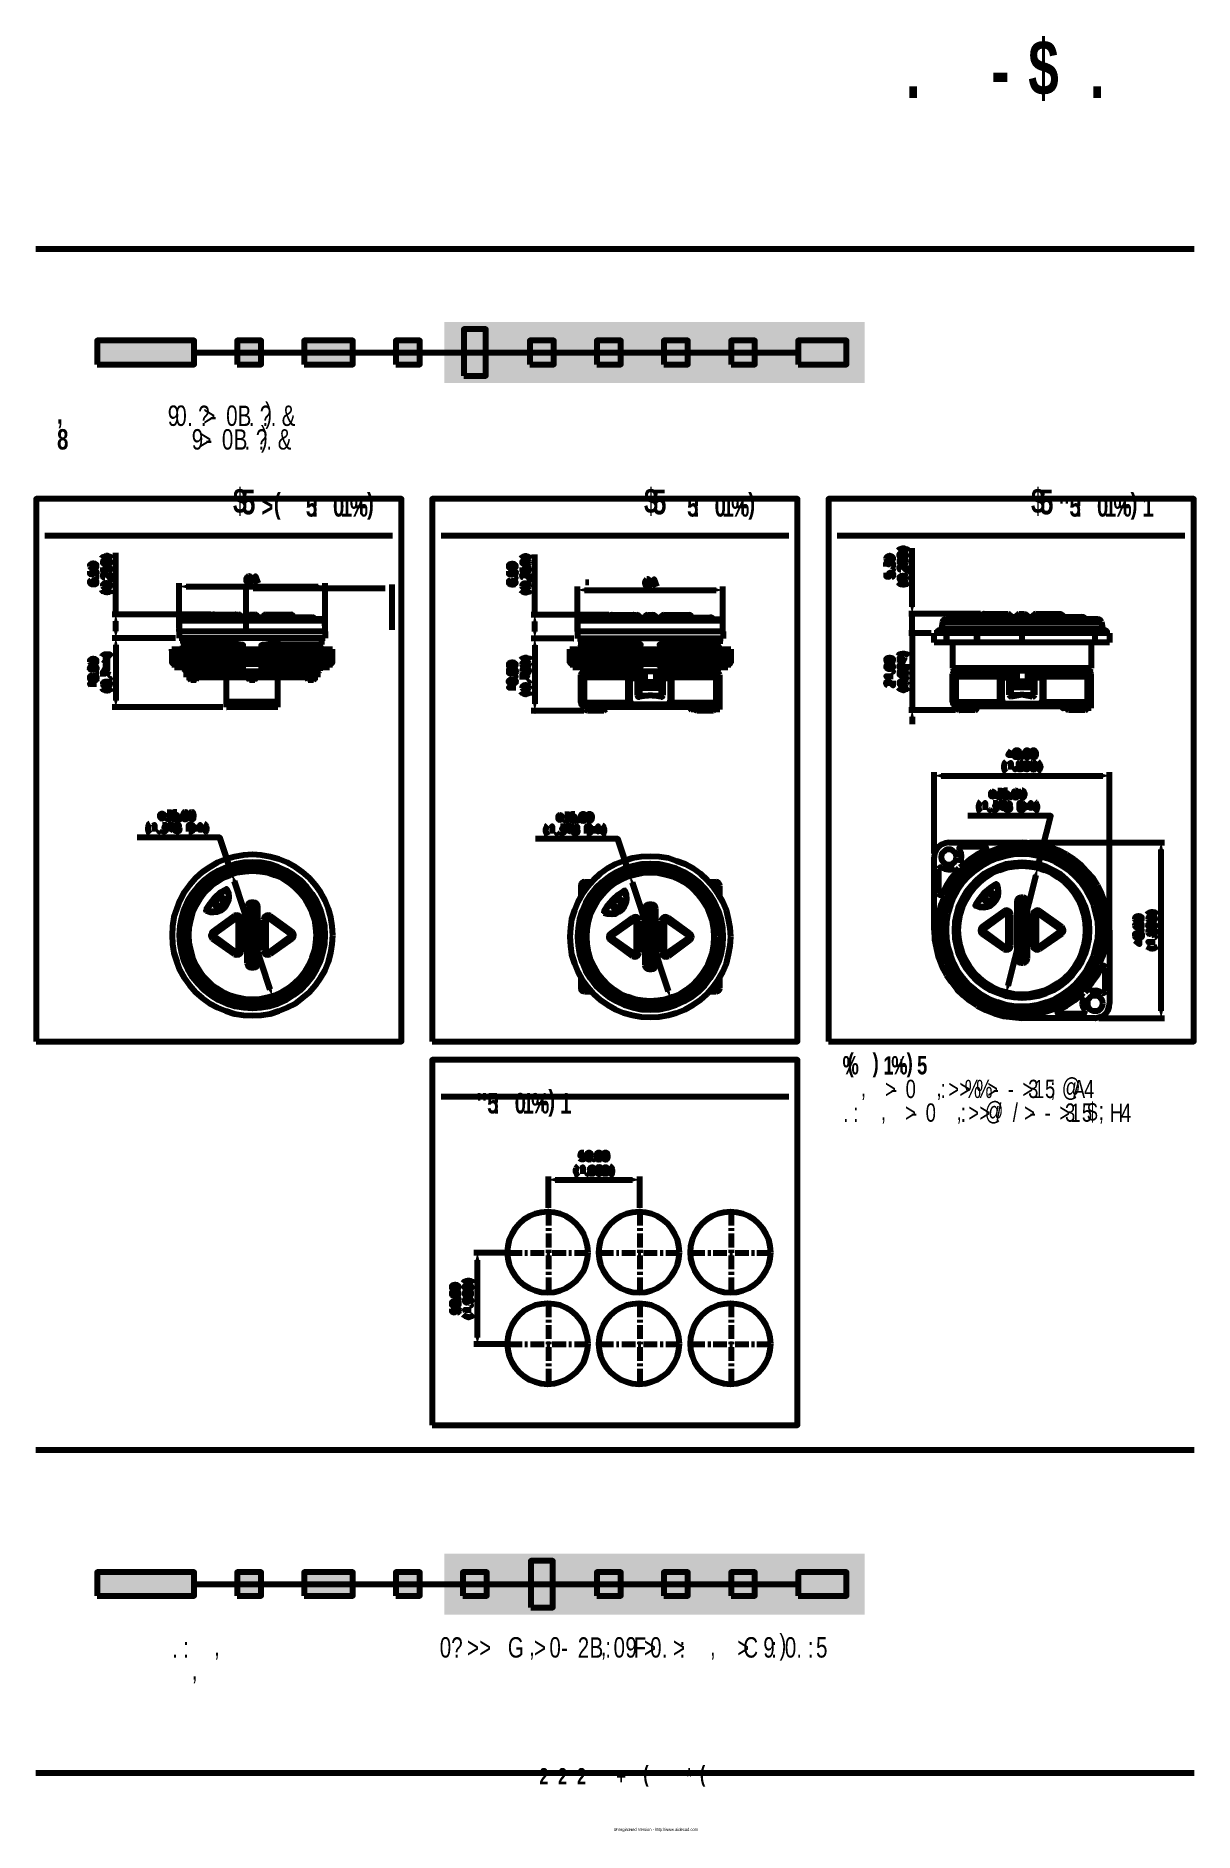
# Model space of a CAD drawing. Header units: inches. Extents: x 19 to 378, y -1 to 556.
import ezdxf

# ---------------------------------------------------------------- set-up
doc = ezdxf.new("R2010")
doc.units = ezdxf.units.IN
for name, color, linetype, lineweight in [('H', 7, 'CONTINUOUS', 100), ('P', 250, 'CONTINUOUS', 100), ('Text', 250, 'CONTINUOUS', 100)]:
    doc.layers.add(name, color=color, linetype=linetype, lineweight=lineweight)
doc.styles.get("Standard").update_dxf_attribs({"font": 'txt', "width": 0.75})

msp = doc.modelspace()

# ---------------------------------------------------------------- texts
at = {"layer": 'Text', "color": 0, "linetype": 'CONTINUOUS', "attachment_point": 4}
for s, insert, char_height, width in [('{\\fSquare721BT|b1|i0|c1|p15;$}', (326.56, 545.33), 17, 17.3333), ('{\\fSquare721BT|b1|i0|c1|p15;}', (242.44, 545.33), 17, 17.3333), ('{\\fSquare721BT|b1|i0|c1|p15;}', (256.44, 545.33), 17, 17.3333), ('{\\fSquare721BT|b1|i0|c1|p15;}', (273.33, 545.33), 17, 17.3333), ('{\\fSquare721BT|b1|i0|c1|p15;}', (280.11, 545.33), 17, 17.3333), ('{\\fSquare721BT|b1|i0|c1|p15;.}', (288.56, 545.33), 17, 17.3333), ('{\\fSquare721BT|b1|i0|c1|p15; }', (302, 545.33), 17, 17.3333), ('{\\fSquare721BT|b1|i0|c1|p15;-}', (315.11, 545.33), 17, 17.3333), ('{\\fSquare721BT|b1|i0|c1|p15; }', (332.44, 545.33), 17, 17.3333), ('{\\fSquare721BT|b1|i0|c1|p15;.}', (345.56, 545.33), 17, 17.3333), ('{\\fUnivers|b0|i0|c1|p15;}', (189.78, 523.11), 11.6667, 12), ('{\\fUnivers|b0|i0|c1|p15;}', (193.33, 523.11), 11.6667, 12), ('{\\fUnivers|b0|i0|c1|p15;}', (197.67, 523.11), 11.6667, 12), ('{\\fUnivers|b0|i0|c1|p15;}', (201.67, 523.11), 11.6667, 12), ('{\\fUnivers|b0|i0|c1|p15;}', (204.33, 523.11), 11.6667, 12), ('{\\fUnivers|b0|i0|c1|p15;}', (206.56, 523.11), 11.6667, 12), ('{\\fUnivers|b0|i0|c1|p15;}', (208.89, 523.11), 11.6667, 12), ('{\\fUnivers|b0|i0|c1|p15;}', (213.22, 523.11), 11.6667, 12), ('{\\fUnivers|b0|i0|c1|p15;}', (215.33, 523.11), 11.6667, 12), ('{\\fUnivers|b0|i0|c1|p15;}', (219.67, 523.11), 11.6667, 12), ('{\\fUnivers|b0|i0|c1|p15;}', (224, 523.11), 11.6667, 12), ('{\\fUnivers|b0|i0|c1|p15;}', (228.11, 523.11), 11.6667, 12), ('{\\fUnivers|b0|i0|c1|p15;}', (232.44, 523.11), 11.6667, 12), ('{\\fUnivers|b0|i0|c1|p15;}', (236.78, 523.11), 11.6667, 12), ('{\\fUnivers|b0|i0|c1|p15;}', (241.11, 523.11), 11.6667, 12), ('{\\fUnivers|b0|i0|c1|p15;}', (243.67, 523.11), 11.6667, 12), ('{\\fUnivers|b0|i0|c1|p15;}', (246.33, 523.11), 11.6667, 12), ('{\\fUnivers|b0|i0|c1|p15;}', (250.67, 523.11), 11.6667, 12), ('{\\fUnivers|b0|i0|c1|p15;}', (255, 523.11), 11.6667, 12), ('{\\fUnivers|b0|i0|c1|p15;}', (257.11, 523.11), 11.6667, 12), ('{\\fUnivers|b0|i0|c1|p15;}', (261.11, 523.11), 11.6667, 12), ('{\\fUnivers|b0|i0|c1|p15;}', (267.44, 523.11), 11.6667, 12), ('{\\fUnivers|b0|i0|c1|p15;}', (269.78, 523.11), 11.6667, 12), ('{\\fUnivers|b0|i0|c1|p15;}', (272.44, 523.11), 11.6667, 12), ('{\\fUnivers|b0|i0|c1|p15;}', (276.33, 523.11), 11.6667, 12), ('{\\fUnivers|b0|i0|c1|p15;}', (280.67, 523.11), 11.6667, 12), ('{\\fUnivers|b0|i0|c1|p15;}', (285, 523.11), 11.6667, 12), ('{\\fUnivers|b0|i0|c1|p15;}', (289, 523.11), 11.6667, 12), ('{\\fUnivers|b0|i0|c1|p15;}', (291.11, 523.11), 11.6667, 12), ('{\\fUnivers|b0|i0|c1|p15;}', (297.44, 523.11), 11.6667, 12), ('{\\fUnivers|b0|i0|c1|p15;}', (299.78, 523.11), 11.6667, 12), ('{\\fUnivers|b0|i0|c1|p15;}', (302.33, 523.11), 11.6667, 12), ('{\\fUnivers|b0|i0|c1|p15;}', (306.67, 523.11), 11.6667, 12), ('{\\fUnivers|b0|i0|c1|p15;}', (308.89, 523.11), 11.6667, 12), ('{\\fUnivers|b0|i0|c1|p15;}', (311.22, 523.11), 11.6667, 12), ('{\\fUnivers|b0|i0|c1|p15;}', (315.56, 523.11), 11.6667, 12), ('{\\fUnivers|b0|i0|c1|p15;}', (318.44, 523.11), 11.6667, 12), ('{\\fUnivers|b0|i0|c1|p15;}', (322.78, 523.11), 11.6667, 12), ('{\\fUnivers|b0|i0|c1|p15;}', (327.11, 523.11), 11.6667, 12), ('{\\fUnivers|b0|i0|c1|p15;}', (329.22, 523.11), 11.6667, 12), ('{\\fUnivers|b0|i0|c1|p15;}', (333.56, 523.11), 11.6667, 12), ('{\\fUnivers|b0|i0|c1|p15;}', (337.67, 523.11), 11.6667, 12), ('{\\fUnivers|b0|i0|c1|p15;}', (340.22, 523.11), 11.6667, 12), ('{\\fUnivers|b0|i0|c1|p15;}', (344.56, 523.11), 11.6667, 12), ('{\\fUnivers|b0|i0|c1|p15;}', (348.89, 523.11), 11.6667, 12), ('{\\fUnivers|b0|i0|c1|p15;}', (351.44, 523.11), 11.6667, 12), ('{\\fUnivers|b0|i0|c1|p15;}', (355.78, 523.11), 11.6667, 12), ('{\\fUnivers|b1|i1|c1|p15;}', (328.33, 504.44), 7.6667, 8), ('{\\fUnivers|b1|i1|c1|p15;}', (333.44, 504.44), 7.6667, 8), ('{\\fUnivers|b1|i1|c1|p15;}', (337.67, 504.44), 7.6667, 8), ('{\\fUnivers|b1|i1|c1|p15;}', (341.78, 504.44), 7.6667, 8), ('{\\fUnivers|b1|i1|c1|p15;}', (344.67, 504.44), 7.6667, 8), ('{\\fUnivers|b1|i1|c1|p15;}', (348.78, 504.44), 7.6667, 8), ('{\\fUnivers|b1|i1|c1|p15;}', (351.22, 504.44), 7.6667, 8), ('{\\fUnivers|b1|i1|c1|p15;}', (355.33, 504.44), 7.6667, 8), ('{\\fFutura|b1|i0|c1|p15;}', (25.44, 484.22), 6.6667, 7), ('{\\fFutura|b1|i0|c1|p15;}', (31.33, 484.22), 6.6667, 7), ('{\\fFutura|b1|i0|c1|p15;}', (36.78, 484.22), 6.6667, 7), ('{\\fFutura|b1|i0|c1|p15;}', (41.44, 484.22), 6.6667, 7), ('{\\fFutura|b1|i0|c1|p15;}', (46.67, 484.22), 6.6667, 7), ('{\\fFutura|b1|i0|c1|p15;}', (49.89, 484.22), 6.6667, 7), ('{\\fFutura|b1|i0|c1|p15;}', (51.67, 484.22), 6.6667, 7), ('{\\fFutura|b1|i0|c1|p15;}', (57, 484.22), 6.6667, 7), ('{\\fFutura|b1|i0|c1|p15;}', (198.78, 474.67), 4.6667, 5), ('{\\fFutura|b1|i0|c1|p15;}', (202.67, 474.67), 4.6667, 5), ('{\\fFutura|b1|i0|c1|p15;}', (205.33, 474.67), 4.6667, 5), ('{\\fFutura|b1|i0|c1|p15;}', (207.78, 474.67), 4.6667, 5), ('{\\fFutura|b1|i0|c1|p15;}', (210.56, 474.67), 4.6667, 5), ('{\\fFutura|b1|i0|c1|p15;}', (213.56, 474.67), 4.6667, 5), ('{\\fFutura|b1|i0|c1|p15;}', (215.78, 474.67), 4.6667, 5), ('{\\fFutura|b1|i0|c1|p15;}', (219.67, 474.67), 4.6667, 5), ('{\\fFutura|b0|i0|c1|p15;9}', (59.78, 438.33), 6.3333, 6.6667), ('{\\fFutura|b0|i0|c1|p15;0}', (62.11, 438.33), 6.3333, 6.6667), ('{\\fFutura|b0|i0|c1|p15;?}', (69.22, 438.33), 6.3333, 6.6667), ('{\\fFutura|b0|i0|c1|p15;>}', (70.78, 438.33), 6.3333, 6.6667), ('{\\fFutura|b0|i0|c1|p15;0}', (77.89, 438.33), 6.3333, 6.6667), ('{\\fFutura|b0|i0|c1|p15;B}', (81.44, 438.33), 6.3333, 6.6667), ('{\\fFutura|b0|i0|c1|p15;?}', (88.33, 438.33), 6.3333, 6.6667), ('{\\fFutura|b0|i0|c1|p15;)}', (90, 438.33), 6.3333, 6.6667), ('{\\fFutura|b0|i0|c1|p15;&}', (95.11, 438.33), 6.3333, 6.6667), ('{\\fFutura|b1|i0|c1|p15;8}', (25.44, 431), 6.3333, 6.6667), ('{\\fFutura|b1|i0|c1|p15;,}', (25.44, 438.33), 6.3333, 6.6667), ('{\\fFutura|b0|i0|c1|p15;}', (56.67, 438.33), 6.3333, 6.6667), ('{\\fFutura|b0|i0|c1|p15;.}', (65.78, 438.33), 6.3333, 6.6667), ('{\\fFutura|b0|i0|c1|p15;9}', (67.22, 431), 6.3333, 6.6667), ('{\\fFutura|b0|i0|c1|p15;-}', (72.78, 438.33), 6.3333, 6.6667), ('{\\fFutura|b0|i0|c1|p15;0}', (76.56, 431), 6.3333, 6.6667), ('{\\fFutura|b0|i0|c1|p15;.}', (84.89, 438.33), 6.3333, 6.6667), ('{\\fFutura|b0|i0|c1|p15;?}', (87.11, 431), 6.3333, 6.6667), ('{\\fFutura|b0|i0|c1|p15;)}', (88.67, 431), 6.3333, 6.6667), ('{\\fFutura|b0|i0|c1|p15;.}', (91.67, 438.33), 6.3333, 6.6667), ('{\\fFutura|b0|i0|c1|p15;}', (56.67, 431), 6.3333, 6.6667), ('{\\fFutura|b0|i0|c1|p15; }', (60.22, 431), 6.3333, 6.6667), ('{\\fFutura|b0|i0|c1|p15;}', (63.56, 431), 6.3333, 6.6667), ('{\\fFutura|b0|i0|c1|p15;>}', (69.56, 431), 6.3333, 6.6667), ('{\\fFutura|b0|i0|c1|p15;-}', (71.44, 431), 6.3333, 6.6667), ('{\\fFutura|b0|i0|c1|p15;B}', (80.22, 431), 6.3333, 6.6667), ('{\\fFutura|b0|i0|c1|p15;.}', (83.56, 431), 6.3333, 6.6667), ('{\\fFutura|b0|i0|c1|p15;.}', (90.33, 431), 6.3333, 6.6667), ('{\\fFutura|b0|i0|c1|p15;&}', (93.89, 431), 6.3333, 6.6667), ('{\\fFutura|b1|i0|c1|p15;$}', (80, 411.56), 7.6667, 8), ('{\\fFutura|b1|i0|c1|p15;5}', (82.67, 411.56), 7.6667, 8), ('{\\fFutura|b1|i0|c1|p15;>}', (88.78, 410.22), 6.3333, 6.6667), ('{\\fFutura|b1|i0|c1|p15;(}', (92.67, 410.22), 6.3333, 6.6667), ('{\\fFutura|b1|i0|c1|p15;5}', (102.56, 410.22), 6.3333, 6.6667), ('{\\fFutura|b1|i0|c1|p15;0}', (111, 410.22), 6.3333, 6.6667), ('{\\fFutura|b1|i0|c1|p15;1}', (113.44, 410.22), 6.3333, 6.6667), ('{\\fFutura|b1|i0|c1|p15;%}', (116.22, 410.22), 6.3333, 6.6667), ('{\\fFutura|b1|i0|c1|p15;+}', (117.89, 410.22), 6.3333, 6.6667), ('{\\fFutura|b1|i0|c1|p15;)}', (121.56, 410.22), 6.3333, 6.6667), ('{\\fFutura|b1|i0|c1|p15;$}', (207.44, 411.56), 7.6667, 8), ('{\\fFutura|b1|i0|c1|p15;5}', (210.11, 411.56), 7.6667, 8), ('{\\fFutura|b1|i0|c1|p15;5}', (220.78, 410.22), 6.3333, 6.6667), ('{\\fFutura|b1|i0|c1|p15;0}', (229.33, 410.22), 6.3333, 6.6667), ('{\\fFutura|b1|i0|c1|p15;1}', (231.78, 410.22), 6.3333, 6.6667), ('{\\fFutura|b1|i0|c1|p15;%}', (234.44, 410.22), 6.3333, 6.6667), ('{\\fFutura|b1|i0|c1|p15;+}', (236.11, 410.22), 6.3333, 6.6667), ('{\\fFutura|b1|i0|c1|p15;)}', (239.78, 410.22), 6.3333, 6.6667), ('{\\fFutura|b1|i0|c1|p15;$}', (327.44, 411.56), 7.6667, 8), ('{\\fFutura|b1|i0|c1|p15;5}', (330.11, 411.56), 7.6667, 8), ("{\\fFutura|b1|i0|c1|p15;'}", (336.11, 410.22), 6.3333, 6.6667), ("{\\fFutura|b1|i0|c1|p15;'}", (337.78, 410.22), 6.3333, 6.6667), ('{\\fFutura|b1|i0|c1|p15;5}', (339.33, 410.22), 6.3333, 6.6667), ('{\\fFutura|b1|i0|c1|p15;0}', (347.89, 410.22), 6.3333, 6.6667), ('{\\fFutura|b1|i0|c1|p15;1}', (350.33, 410.22), 6.3333, 6.6667), ('{\\fFutura|b1|i0|c1|p15;%}', (353, 410.22), 6.3333, 6.6667), ('{\\fFutura|b1|i0|c1|p15;+}', (354.67, 410.22), 6.3333, 6.6667), ('{\\fFutura|b1|i0|c1|p15;)}', (358.33, 410.22), 6.3333, 6.6667), ('{\\fFutura|b1|i0|c1|p15;1}', (362, 410.22), 6.3333, 6.6667), ('{\\fFutura|b1|i0|c1|p15;}', (25.89, 409.56), 5.6667, 6), ('{\\fFutura|b1|i0|c1|p15;}', (28.67, 409.56), 5.6667, 6), ('{\\fFutura|b1|i0|c1|p15;}', (32, 409.56), 5.6667, 6), ('{\\fFutura|b1|i0|c1|p15;}', (36.67, 409.56), 5.6667, 6), ('{\\fFutura|b1|i0|c1|p15;}', (41.22, 409.56), 5.6667, 6), ('{\\fFutura|b1|i0|c1|p15;}', (46.33, 409.56), 5.6667, 6), ('{\\fFutura|b1|i0|c1|p15;}', (51.33, 409.56), 5.6667, 6), ('{\\fFutura|b1|i0|c1|p15;}', (56, 409.56), 5.6667, 6), ('{\\fFutura|b1|i0|c1|p15;}', (60, 409.56), 5.6667, 6), ('{\\fFutura|b1|i0|c1|p15;}', (64.56, 409.56), 5.6667, 6), ('{\\fFutura|b1|i0|c1|p15;}', (67.22, 409.56), 5.6667, 6), ('{\\fFutura|b1|i0|c1|p15;}', (68.78, 409.56), 5.6667, 6), ('{\\fFutura|b1|i0|c1|p15;}', (73.33, 409.56), 5.6667, 6), ('{\\fFutura|b1|i0|c1|p15; }', (85, 410.22), 6.3333, 6.6667), ('{\\fFutura|b1|i0|c1|p15;}', (98, 410.22), 6.3333, 6.6667), ('{\\fFutura|b1|i0|c1|p15;:}', (104.44, 410.22), 6.3333, 6.6667), ('{\\fFutura|b1|i0|c1|p15;}', (107.67, 410.22), 6.3333, 6.6667), ('{\\fFutura|b1|i0|c1|p15;}', (153.33, 409.56), 5.6667, 6), ('{\\fFutura|b1|i0|c1|p15;}', (156.11, 409.56), 5.6667, 6), ('{\\fFutura|b1|i0|c1|p15;}', (159.44, 409.56), 5.6667, 6), ('{\\fFutura|b1|i0|c1|p15;}', (164.11, 409.56), 5.6667, 6), ('{\\fFutura|b1|i0|c1|p15;}', (168.67, 409.56), 5.6667, 6), ('{\\fFutura|b1|i0|c1|p15;}', (173.67, 409.56), 5.6667, 6), ('{\\fFutura|b1|i0|c1|p15;}', (178.78, 409.56), 5.6667, 6), ('{\\fFutura|b1|i0|c1|p15;}', (183.44, 409.56), 5.6667, 6), ('{\\fFutura|b1|i0|c1|p15;}', (187.33, 409.56), 5.6667, 6), ('{\\fFutura|b1|i0|c1|p15;}', (191.89, 409.56), 5.6667, 6), ('{\\fFutura|b1|i0|c1|p15;}', (194.67, 409.56), 5.6667, 6), ('{\\fFutura|b1|i0|c1|p15;}', (196.22, 409.56), 5.6667, 6), ('{\\fFutura|b1|i0|c1|p15;}', (200.78, 409.56), 5.6667, 6), ('{\\fFutura|b1|i0|c1|p15; }', (212.44, 410.22), 6.3333, 6.6667), ('{\\fFutura|b1|i0|c1|p15;}', (216.22, 410.22), 6.3333, 6.6667), ('{\\fFutura|b1|i0|c1|p15;:}', (222.67, 410.22), 6.3333, 6.6667), ('{\\fFutura|b1|i0|c1|p15;}', (226, 410.22), 6.3333, 6.6667), ('{\\fFutura|b1|i0|c1|p15;}', (277.67, 409.56), 5.6667, 6), ('{\\fFutura|b1|i0|c1|p15;}', (281, 409.56), 5.6667, 6), ('{\\fFutura|b1|i0|c1|p15;}', (284, 409.56), 5.6667, 6), ('{\\fFutura|b1|i0|c1|p15;}', (288, 409.56), 5.6667, 6), ('{\\fFutura|b1|i0|c1|p15;}', (293.67, 409.56), 5.6667, 6), ('{\\fFutura|b1|i0|c1|p15;}', (298.67, 409.56), 5.6667, 6), ('{\\fFutura|b1|i0|c1|p15;}', (303.44, 409.56), 5.6667, 6), ('{\\fFutura|b1|i0|c1|p15;}', (307.33, 409.56), 5.6667, 6), ('{\\fFutura|b1|i0|c1|p15;}', (311.89, 409.56), 5.6667, 6), ('{\\fFutura|b1|i0|c1|p15;}', (314.67, 409.56), 5.6667, 6), ('{\\fFutura|b1|i0|c1|p15;}', (316.11, 409.56), 5.6667, 6), ('{\\fFutura|b1|i0|c1|p15;}', (320.67, 409.56), 5.6667, 6), ('{\\fFutura|b1|i0|c1|p15;}', (332.33, 410.22), 6.3333, 6.6667), ('{\\fFutura|b1|i0|c1|p15;:}', (341.22, 410.22), 6.3333, 6.6667), ('{\\fFutura|b1|i0|c1|p15;}', (344.56, 410.22), 6.3333, 6.6667), ('{\\fFutura|b1|i0|c1|p15;%}', (269, 237), 5.6667, 6), ('{\\fFutura|b1|i0|c1|p15;(}', (270.56, 237), 5.6667, 6), ('{\\fFutura|b1|i0|c1|p15;)}', (278.33, 237), 5.6667, 6), ('{\\fFutura|b1|i0|c1|p15;1}', (281.67, 237), 5.6667, 6), ('{\\fFutura|b1|i0|c1|p15;%}', (284.11, 237), 5.6667, 6), ('{\\fFutura|b1|i0|c1|p15;)}', (288.89, 237), 5.6667, 6), ('{\\fFutura|b1|i0|c1|p15;5}', (292.11, 237), 5.6667, 6), ('{\\fFutura|b1|i0|c1|p15;}', (171.56, 235.67), 5.6667, 6), ('{\\fFutura|b1|i0|c1|p15;}', (176.56, 235.67), 5.6667, 6), ('{\\fFutura|b1|i0|c1|p15;}', (180.11, 235.67), 5.6667, 6), ('{\\fFutura|b1|i0|c1|p15;}', (182.89, 235.67), 5.6667, 6), ('{\\fFutura|b1|i0|c1|p15;}', (186.22, 235.67), 5.6667, 6), ('{\\fFutura|b1|i0|c1|p15;}', (187.67, 235.67), 5.6667, 6), ('{\\fFutura|b1|i0|c1|p15;}', (193.78, 235.67), 5.6667, 6), ('{\\fFutura|b1|i0|c1|p15;}', (198.78, 235.67), 5.6667, 6), ('{\\fFutura|b1|i0|c1|p15;}', (203.44, 235.67), 5.6667, 6), ('{\\fFutura|b1|i0|c1|p15;}', (207.44, 235.67), 5.6667, 6), ('{\\fFutura|b1|i0|c1|p15;}', (212, 235.67), 5.6667, 6), ('{\\fFutura|b1|i0|c1|p15;}', (214.67, 235.67), 5.6667, 6), ('{\\fFutura|b1|i0|c1|p15;}', (216.22, 235.67), 5.6667, 6), ('{\\fFutura|b1|i0|c1|p15;}', (220.78, 235.67), 5.6667, 6), ('{\\fFutura|b1|i0|c1|p15;}', (265.22, 237), 5.6667, 6), ('{\\fFutura|b1|i0|c1|p15;}', (275.33, 237), 5.6667, 6), ('{\\fFutura|b1|i0|c1|p15;+}', (285.56, 237), 5.6667, 6), ('{\\fFutura|b1|i0|c1|p15;}', (293.89, 237), 5.6667, 6), ("{\\fFutura|b1|i0|c1|p15;'}", (155.56, 225.22), 6.3333, 6.6667), ("{\\fFutura|b1|i0|c1|p15;'}", (157.22, 225.22), 6.3333, 6.6667), ('{\\fFutura|b1|i0|c1|p15;5}', (158.78, 225.22), 6.3333, 6.6667), ('{\\fFutura|b1|i0|c1|p15;0}', (167.33, 225.22), 6.3333, 6.6667), ('{\\fFutura|b1|i0|c1|p15;1}', (169.78, 225.22), 6.3333, 6.6667), ('{\\fFutura|b1|i0|c1|p15;%}', (172.44, 225.22), 6.3333, 6.6667), ('{\\fFutura|b1|i0|c1|p15;)}', (177.78, 225.22), 6.3333, 6.6667), ('{\\fFutura|b1|i0|c1|p15;1}', (181.44, 225.22), 6.3333, 6.6667), ('{\\fFutura|b0|i0|c1|p15;}', (265.22, 229.67), 5.6667, 6), ('{\\fFutura|b0|i0|c1|p15; }', (268.44, 229.67), 5.6667, 6), ('{\\fFutura|b0|i0|c1|p15;}', (271.33, 229.67), 5.6667, 6), ('{\\fFutura|b0|i0|c1|p15; }', (276, 229.67), 5.6667, 6), ('{\\fFutura|b0|i0|c1|p15;}', (278.89, 229.67), 5.6667, 6), ('{\\fFutura|b0|i0|c1|p15;>}', (282.22, 229.67), 5.6667, 6), ('{\\fFutura|b0|i0|c1|p15;-}', (284, 229.67), 5.6667, 6), ('{\\fFutura|b0|i0|c1|p15;0}', (288.56, 229.67), 5.6667, 6), ('{\\fFutura|b0|i0|c1|p15;}', (291.78, 229.67), 5.6667, 6), ('{\\fFutura|b0|i0|c1|p15; }', (295.11, 229.67), 5.6667, 6), ('{\\fFutura|b0|i0|c1|p15;:}', (299.44, 229.67), 5.6667, 6), ('{\\fFutura|b0|i0|c1|p15;>}', (301.78, 229.67), 5.6667, 6), ('{\\fFutura|b0|i0|c1|p15;}', (303.44, 229.67), 5.6667, 6), ('{\\fFutura|b0|i0|c1|p15;>}', (305.22, 229.67), 5.6667, 6), ('{\\fFutura|b0|i0|c1|p15;%}', (306.89, 229.67), 5.6667, 6), ('{\\fFutura|b0|i0|c1|p15;%}', (310.44, 229.67), 5.6667, 6), ('{\\fFutura|b0|i0|c1|p15;>}', (313.89, 229.67), 5.6667, 6), ('{\\fFutura|b0|i0|c1|p15;-}', (315.56, 229.67), 5.6667, 6), ('{\\fFutura|b0|i0|c1|p15;-}', (320.22, 229.67), 5.6667, 6), ('{\\fFutura|b0|i0|c1|p15;>}', (324.78, 229.67), 5.6667, 6), ('{\\fFutura|b0|i0|c1|p15;3}', (326.56, 229.67), 5.6667, 6), ('{\\fFutura|b0|i0|c1|p15;1}', (328.33, 229.67), 5.6667, 6), ('{\\fFutura|b0|i0|c1|p15;5}', (331.78, 229.67), 5.6667, 6), ('{\\fFutura|b0|i0|c1|p15;;}', (333.44, 229.67), 5.6667, 6), ('{\\fFutura|b0|i0|c1|p15;@}', (337, 229.67), 5.6667, 6), ('{\\fFutura|b0|i0|c1|p15;A}', (340.44, 229.67), 5.6667, 6), ('{\\fFutura|b0|i0|c1|p15;4}', (343.89, 229.67), 5.6667, 6), ('{\\fFutura|b1|i0|c1|p15;}', (151.11, 225.22), 6.3333, 6.6667), ('{\\fFutura|b1|i0|c1|p15;:}', (160.67, 225.22), 6.3333, 6.6667), ('{\\fFutura|b1|i0|c1|p15;}', (164, 225.22), 6.3333, 6.6667), ('{\\fFutura|b1|i0|c1|p15;+}', (174.11, 225.22), 6.3333, 6.6667), ('{\\fFutura|b0|i0|c1|p15;:}', (272.33, 222.33), 5.6667, 6), ('{\\fFutura|b0|i0|c1|p15;,}', (274.67, 229.67), 5.6667, 6), ('{\\fFutura|b0|i0|c1|p15;>}', (288.44, 222.33), 5.6667, 6), ('{\\fFutura|b0|i0|c1|p15;0}', (294.78, 222.33), 5.6667, 6), ('{\\fFutura|b0|i0|c1|p15;,}', (298.11, 229.67), 5.6667, 6), ('{\\fFutura|b0|i0|c1|p15;:}', (305.67, 222.33), 5.6667, 6), ('{\\fFutura|b0|i0|c1|p15;>}', (308, 222.33), 5.6667, 6), ('{\\fFutura|b0|i0|c1|p15;>}', (311.44, 222.33), 5.6667, 6), ('{\\fFutura|b0|i0|c1|p15;@}', (313.11, 222.33), 5.6667, 6), ('{\\fFutura|b0|i0|c1|p15;/}', (316.67, 222.33), 5.6667, 6), ('{\\fFutura|b0|i0|c1|p15;/}', (321.78, 222.33), 5.6667, 6), ('{\\fFutura|b0|i0|c1|p15;>}', (325.33, 222.33), 5.6667, 6), ('{\\fFutura|b0|i0|c1|p15;>}', (336.22, 222.33), 5.6667, 6), ('{\\fFutura|b0|i0|c1|p15;3}', (338, 222.33), 5.6667, 6), ('{\\fFutura|b0|i0|c1|p15;1}', (339.67, 222.33), 5.6667, 6), ('{\\fFutura|b0|i0|c1|p15;5}', (343.22, 222.33), 5.6667, 6), ('{\\fFutura|b0|i0|c1|p15;$}', (344.89, 222.33), 5.6667, 6), ('{\\fFutura|b0|i0|c1|p15;;}', (348.44, 222.33), 5.6667, 6), ('{\\fFutura|b0|i0|c1|p15;H}', (351.89, 222.33), 5.6667, 6), ('{\\fFutura|b0|i0|c1|p15;4}', (355.33, 222.33), 5.6667, 6), ('{\\fFutura|b0|i0|c1|p15;}', (265.22, 222.33), 5.6667, 6), ('{\\fFutura|b0|i0|c1|p15;.}', (269.22, 222.33), 5.6667, 6), ('{\\fFutura|b0|i0|c1|p15; }', (274.67, 222.33), 5.6667, 6), ('{\\fFutura|b0|i0|c1|p15;}', (277.56, 222.33), 5.6667, 6), ('{\\fFutura|b0|i0|c1|p15;,}', (280.89, 222.33), 5.6667, 6), ('{\\fFutura|b0|i0|c1|p15; }', (282.22, 222.33), 5.6667, 6), ('{\\fFutura|b0|i0|c1|p15;}', (285.11, 222.33), 5.6667, 6), ('{\\fFutura|b0|i0|c1|p15;-}', (290.22, 222.33), 5.6667, 6), ('{\\fFutura|b0|i0|c1|p15;}', (298.11, 222.33), 5.6667, 6), ('{\\fFutura|b0|i0|c1|p15; }', (301.44, 222.33), 5.6667, 6), ('{\\fFutura|b0|i0|c1|p15;,}', (304.33, 222.33), 5.6667, 6), ('{\\fFutura|b0|i0|c1|p15;}', (309.67, 222.33), 5.6667, 6), ('{\\fFutura|b0|i0|c1|p15;}', (320.11, 222.33), 5.6667, 6), ('{\\fFutura|b0|i0|c1|p15;-}', (327, 222.33), 5.6667, 6), ('{\\fFutura|b0|i0|c1|p15;-}', (331.67, 222.33), 5.6667, 6), ('{\\fFutura|b1|i0|c1|p15;}', (25.44, 102.56), 6.6667, 7), ('{\\fFutura|b1|i0|c1|p15;}', (29.11, 102.56), 6.6667, 7), ('{\\fFutura|b1|i0|c1|p15;}', (32.56, 102.56), 6.6667, 7), ('{\\fFutura|b1|i0|c1|p15;}', (37.33, 102.56), 6.6667, 7), ('{\\fFutura|b1|i0|c1|p15;}', (40.11, 102.56), 6.6667, 7), ('{\\fFutura|b1|i0|c1|p15;}', (41.89, 102.56), 6.6667, 7), ('{\\fFutura|b1|i0|c1|p15;}', (47.22, 102.56), 6.6667, 7), ('{\\fFutura|b1|i0|c1|p15;}', (198.78, 93), 4.6667, 5), ('{\\fFutura|b1|i0|c1|p15;}', (202.67, 93), 4.6667, 5), ('{\\fFutura|b1|i0|c1|p15;}', (205.33, 93), 4.6667, 5), ('{\\fFutura|b1|i0|c1|p15;}', (207.78, 93), 4.6667, 5), ('{\\fFutura|b1|i0|c1|p15;}', (210.56, 93), 4.6667, 5), ('{\\fFutura|b1|i0|c1|p15;}', (213.56, 93), 4.6667, 5), ('{\\fFutura|b1|i0|c1|p15;}', (215.78, 93), 4.6667, 5), ('{\\fFutura|b1|i0|c1|p15;}', (219.67, 93), 4.6667, 5), ('{\\fFutura|b1|i0|c1|p15;}', (25.44, 56.56), 6.3333, 6.6667), ('{\\fFutura|b0|i0|c1|p15;}', (56.67, 56.56), 6.3333, 6.6667), ('{\\fFutura|b0|i0|c1|p15;:}', (64.56, 56.56), 6.3333, 6.6667), ('{\\fFutura|b0|i0|c1|p15; }', (67.11, 56.56), 6.3333, 6.6667), ('{\\fFutura|b0|i0|c1|p15;}', (70.44, 56.56), 6.3333, 6.6667), ('{\\fFutura|b0|i0|c1|p15; }', (75.56, 56.56), 6.3333, 6.6667), ('{\\fFutura|b0|i0|c1|p15;}', (78.89, 56.56), 6.3333, 6.6667), ('{\\fFutura|b0|i0|c1|p15;}', (138.89, 56.56), 6.3333, 6.6667), ('{\\fFutura|b0|i0|c1|p15;0}', (144.11, 56.56), 6.3333, 6.6667), ('{\\fFutura|b0|i0|c1|p15;?}', (147.67, 56.56), 6.3333, 6.6667), ('{\\fFutura|b0|i0|c1|p15; }', (149.22, 56.56), 6.3333, 6.6667), ('{\\fFutura|b0|i0|c1|p15;>}', (152.56, 56.56), 6.3333, 6.6667), ('{\\fFutura|b0|i0|c1|p15;}', (154.44, 56.56), 6.3333, 6.6667), ('{\\fFutura|b0|i0|c1|p15;>}', (156.33, 56.56), 6.3333, 6.6667), ('{\\fFutura|b0|i0|c1|p15;}', (158.33, 56.56), 6.3333, 6.6667), ('{\\fFutura|b0|i0|c1|p15; }', (162, 56.56), 6.3333, 6.6667), ('{\\fFutura|b0|i0|c1|p15;G}', (165.22, 56.56), 6.3333, 6.6667), ('{\\fFutura|b0|i0|c1|p15; }', (168.56, 56.56), 6.3333, 6.6667), ('{\\fFutura|b0|i0|c1|p15;>}', (173.33, 56.56), 6.3333, 6.6667), ('{\\fFutura|b0|i0|c1|p15;}', (175.22, 56.56), 6.3333, 6.6667), ('{\\fFutura|b0|i0|c1|p15;0}', (178.11, 56.56), 6.3333, 6.6667), ('{\\fFutura|b0|i0|c1|p15;-}', (181.78, 56.56), 6.3333, 6.6667), ('{\\fFutura|b0|i0|c1|p15;2}', (186.89, 56.56), 6.3333, 6.6667), ('{\\fFutura|b0|i0|c1|p15;B}', (190.56, 56.56), 6.3333, 6.6667), ('{\\fFutura|b0|i0|c1|p15;:}', (195.44, 56.56), 6.3333, 6.6667), ('{\\fFutura|b0|i0|c1|p15;0}', (198, 56.56), 6.3333, 6.6667), ('{\\fFutura|b0|i0|c1|p15;9}', (201.67, 56.56), 6.3333, 6.6667), ('{\\fFutura|b0|i0|c1|p15;F}', (204.22, 56.56), 6.3333, 6.6667), ('{\\fFutura|b0|i0|c1|p15;>}', (207.44, 56.56), 6.3333, 6.6667), ('{\\fFutura|b0|i0|c1|p15;0}', (209.33, 56.56), 6.3333, 6.6667), ('{\\fFutura|b0|i0|c1|p15;>}', (216.44, 56.56), 6.3333, 6.6667), ('{\\fFutura|b0|i0|c1|p15;:}', (218.44, 56.56), 6.3333, 6.6667), ('{\\fFutura|b0|i0|c1|p15; }', (221, 56.56), 6.3333, 6.6667), ('{\\fFutura|b0|i0|c1|p15;}', (224.22, 56.56), 6.3333, 6.6667), ('{\\fFutura|b0|i0|c1|p15; }', (229.44, 56.56), 6.3333, 6.6667), ('{\\fFutura|b0|i0|c1|p15;}', (232.67, 56.56), 6.3333, 6.6667), ('{\\fFutura|b0|i0|c1|p15;>}', (236.33, 56.56), 6.3333, 6.6667), ('{\\fFutura|b0|i0|c1|p15;C}', (238.22, 56.56), 6.3333, 6.6667), ('{\\fFutura|b0|i0|c1|p15; }', (241.22, 56.56), 6.3333, 6.6667), ('{\\fFutura|b0|i0|c1|p15;9}', (244.44, 56.56), 6.3333, 6.6667), ('{\\fFutura|b0|i0|c1|p15;:}', (246.89, 56.56), 6.3333, 6.6667), ('{\\fFutura|b0|i0|c1|p15;)}', (249.44, 56.56), 6.3333, 6.6667), ('{\\fFutura|b0|i0|c1|p15;0}', (251.11, 56.56), 6.3333, 6.6667), ('{\\fFutura|b0|i0|c1|p15;:}', (258.22, 56.56), 6.3333, 6.6667), ('{\\fFutura|b0|i0|c1|p15;5}', (260.78, 56.56), 6.3333, 6.6667), ('{\\fFutura|b0|i0|c1|p15;.}', (61.11, 56.56), 6.3333, 6.6667), ('{\\fFutura|b0|i0|c1|p15;,}', (74.11, 56.56), 6.3333, 6.6667), ('{\\fFutura|b0|i0|c1|p15;,}', (171.78, 56.56), 6.3333, 6.6667), ('{\\fFutura|b0|i0|c1|p15;,}', (194, 56.56), 6.3333, 6.6667), ('{\\fFutura|b0|i0|c1|p15;.}', (213, 56.56), 6.3333, 6.6667), ('{\\fFutura|b0|i0|c1|p15;,}', (227.89, 56.56), 6.3333, 6.6667), ('{\\fFutura|b0|i0|c1|p15;.}', (254.67, 56.56), 6.3333, 6.6667), ('{\\fFutura|b1|i0|c1|p15;}', (25.44, 49.22), 6.3333, 6.6667), ('{\\fFutura|b0|i0|c1|p15;}', (56.67, 49.22), 6.3333, 6.6667), ('{\\fFutura|b0|i0|c1|p15; }', (60.22, 49.22), 6.3333, 6.6667), ('{\\fFutura|b0|i0|c1|p15;}', (63.44, 49.22), 6.3333, 6.6667), ('{\\fFutura|b0|i0|c1|p15;,}', (67.22, 49.22), 6.3333, 6.6667), ('{\\fFutura|b0|i0|c1|p15; }', (68.67, 49.22), 6.3333, 6.6667), ('{\\fFutura|b0|i0|c1|p15;}', (71.89, 49.22), 6.3333, 6.6667), ('{\\fSquare721BT|b1|i0|c1|p15;2}', (175, 16.67), 5, 5.3333), ('{\\fSquare721BT|b1|i0|c1|p15;2}', (180.78, 16.67), 5, 5.3333), ('{\\fSquare721BT|b1|i0|c1|p15;2}', (186.67, 16.67), 5, 5.3333), ('{\\fSquare721BT|b1|i0|c1|p15;+}', (198.89, 16.67), 5, 5.3333), ('{\\fSquare721BT|b1|i0|c1|p15;(}', (207.22, 16.67), 5, 5.3333), ('{\\fSquare721BT|b1|i0|c1|p15;*}', (220.44, 16.67), 5, 5.3333), ('{\\fSquare721BT|b1|i0|c1|p15;(}', (224.78, 16.67), 5, 5.3333), ('{\\fSquare721BT|b1|i0|c1|p15;}', (18.89, 16.67), 5, 5.3333), ('{\\fSquare721BT|b1|i0|c1|p15;}', (24.56, 16.67), 5, 5.3333), ('{\\fSquare721BT|b1|i0|c1|p15;}', (29.78, 16.67), 5, 5.3333), ('{\\fSquare721BT|b1|i0|c1|p15;}', (34.67, 16.67), 5, 5.3333), ('{\\fSquare721BT|b1|i0|c1|p15;}', (192.22, 16.67), 5, 5.3333), ('{\\fSquare721BT|b1|i0|c1|p15;}', (194.78, 16.67), 5, 5.3333), ('{\\fSquare721BT|b1|i0|c1|p15; }', (203.11, 16.67), 5, 5.3333), ('{\\fSquare721BT|b1|i0|c1|p15;}', (213.67, 16.67), 5, 5.3333), ('{\\fSquare721BT|b1|i0|c1|p15;}', (216.33, 16.67), 5, 5.3333), ('{\\fSquare721BT|b1|i0|c1|p15;}', (372.67, 16.67), 5, 5.3333)]:
    msp.add_mtext(s, dxfattribs=dict(at, insert=insert, char_height=char_height, width=width))
at = {"layer": 'Text', "color": 240, "insert": (198, 0), "char_height": 1, "width": 99, "attachment_point": 4}
msp.add_mtext('Unregistered Version - http://www.aidecad.com', dxfattribs=at)

# ---------------------------------------------------------------- hatches: boundary and pattern name
at = {"layer": 'H', "linetype": 'CONTINUOUS'}
for color, points in [(0, [(145.56, 448.56), (275.89, 448.56), (275.89, 467.44), (145.56, 467.44)]), (7, [(151.56, 450.78), (158.44, 450.78), (158.44, 465.22), (151.56, 465.22)]), (0, [(37.89, 454.22), (68, 454.22), (68, 461.67), (37.89, 461.67)]), (0, [(81.33, 454.22), (88.78, 454.22), (88.78, 461.67), (81.33, 461.67)]), (0, [(102.11, 454.22), (117.11, 454.22), (117.11, 461.67), (102.11, 461.67)]), (0, [(130.44, 454.22), (137.89, 454.22), (137.89, 461.67), (130.44, 461.67)]), (0, [(172, 454.22), (179.44, 454.22), (179.44, 461.67), (172, 461.67)]), (0, [(192.78, 454.22), (200.22, 454.22), (200.22, 461.67), (192.78, 461.67)]), (0, [(213.56, 454.22), (221, 454.22), (221, 461.67), (213.56, 461.67)]), (0, [(234.44, 454.22), (241.78, 454.22), (241.78, 461.67), (234.44, 461.67)]), (0, [(255.22, 454.22), (270.22, 454.22), (270.22, 461.67), (255.22, 461.67)]), (0, [(66.78, 384.56), (66.78, 386.22), (63.33, 385.44)]), (0, [(105.11, 386.22), (105.11, 384.56), (108.56, 385.44)]), (0, [(190.22, 383.56), (190.22, 385.22), (186.78, 384.33)]), (0, [(228.44, 385.22), (228.44, 383.56), (231.89, 384.33)]), (0, [(291.44, 380.44), (289.78, 380.44), (290.56, 377)]), (0, [(42.78, 373.33), (44.56, 373.33), (43.67, 376.78)]), (0, [(172.78, 373.22), (174.44, 373.22), (173.56, 376.67)]), (0, [(291.44, 374.44), (289.78, 374.44), (290.56, 371)]), (0, [(44.56, 372.89), (42.78, 372.89), (43.67, 369.44)]), (0, [(42.78, 366), (44.56, 366), (43.67, 369.44)]), (0, [(174.44, 372.78), (172.78, 372.78), (173.56, 369.33)]), (0, [(172.78, 365.89), (174.44, 365.89), (173.56, 369.33)]), (0, [(289.78, 367.56), (291.44, 367.56), (290.56, 371)]), (0, [(44.56, 351.44), (42.78, 351.44), (43.67, 348)]), (0, [(174.44, 350.33), (172.78, 350.33), (173.56, 346.89)]), (0, [(289.78, 343.67), (291.44, 343.67), (290.56, 347.11)]), (0, [(300.89, 325.89), (300.89, 327.67), (297.44, 326.78)]), (0, [(348.44, 327.67), (348.44, 325.89), (351.78, 326.78)]), (0, [(366.89, 302.67), (368.67, 302.67), (367.78, 306.11)]), (0, [(80, 292.67), (81.67, 293.22), (79.78, 296.11)]), (0, [(203.44, 292.11), (205, 292.67), (203.11, 295.67)]), (0, [(327.78, 295), (329.44, 294.56), (329.44, 298.11)]), (0, [(91.89, 262.11), (90.33, 261.56), (92.22, 258.44)]), (0, [(321.56, 262.78), (319.78, 263.22), (319.78, 259.67)]), (0, [(215.33, 261.56), (213.78, 261), (215.56, 258)]), (0, [(368.67, 255.11), (366.89, 255.11), (367.78, 251.67)]), (0, [(181.22, 200.67), (181.22, 202.44), (177.78, 201.56)]), (0, [(202.67, 202.44), (202.67, 200.67), (206.11, 201.56)]), (0, [(154.89, 175.44), (156.67, 175.44), (155.78, 178.89)]), (0, [(156.67, 154), (154.89, 154), (155.78, 150.56)]), (0, [(145.56, 66.78), (275.89, 66.78), (275.89, 85.67), (145.56, 85.67)]), (0, [(37.89, 72.56), (68, 72.56), (68, 79.89), (37.89, 79.89)]), (0, [(81.33, 72.56), (88.78, 72.56), (88.78, 79.89), (81.33, 79.89)]), (0, [(102.11, 72.56), (117.11, 72.56), (117.11, 79.89), (102.11, 79.89)]), (0, [(130.44, 72.56), (137.89, 72.56), (137.89, 79.89), (130.44, 79.89)]), (0, [(151.22, 72.56), (158.67, 72.56), (158.67, 79.89), (151.22, 79.89)]), (7, [(172.33, 69), (179.22, 69), (179.22, 83.44), (172.33, 83.44)]), (0, [(192.78, 72.56), (200.22, 72.56), (200.22, 79.89), (192.78, 79.89)]), (0, [(213.56, 72.56), (221, 72.56), (221, 79.89), (213.56, 79.89)]), (0, [(234.44, 72.56), (241.78, 72.56), (241.78, 79.89), (234.44, 79.89)]), (0, [(255.22, 72.56), (270.22, 72.56), (270.22, 79.89), (255.22, 79.89)])]:
    msp.add_hatch(color=color, dxfattribs=at).paths.add_polyline_path(points)

# ---------------------------------------------------------------- linework, layer by layer
at = {"layer": 'P', "color": 0, "linetype": 'CONTINUOUS'}
for points in [[(18.89, 490.11), (378, 490.11)], [(151.56, 450.78), (158.44, 450.78), (158.44, 465.22), (151.56, 465.22), (151.56, 450.78)], [(37.89, 454.22), (68, 454.22), (68, 461.67), (37.89, 461.67), (37.89, 454.22)], [(67.11, 458), (256.22, 458)], [(81.33, 454.22), (88.78, 454.22), (88.78, 461.67), (81.33, 461.67), (81.33, 454.22)], [(102.11, 454.22), (117.11, 454.22), (117.11, 461.67), (102.11, 461.67), (102.11, 454.22)], [(130.44, 454.22), (137.89, 454.22), (137.89, 461.67), (130.44, 461.67), (130.44, 454.22)], [(172, 454.22), (179.44, 454.22), (179.44, 461.67), (172, 461.67), (172, 454.22)], [(192.78, 454.22), (200.22, 454.22), (200.22, 461.67), (192.78, 461.67), (192.78, 454.22)], [(213.56, 454.22), (221, 454.22), (221, 461.67), (213.56, 461.67), (213.56, 454.22)], [(234.44, 454.22), (241.78, 454.22), (241.78, 461.67), (234.44, 461.67), (234.44, 454.22)], [(255.22, 454.22), (270.22, 454.22), (270.22, 461.67), (255.22, 461.67), (255.22, 454.22)], [(19, 244.44), (132.22, 244.44), (132.22, 412.56), (19, 412.56), (19, 244.44)], [(141.78, 244.44), (255, 244.44), (255, 412.56), (141.78, 412.56), (141.78, 244.44)], [(264.67, 244.44), (377.89, 244.44), (377.89, 412.56), (264.67, 412.56), (264.67, 244.44)], [(21.67, 401.22), (129.44, 401.22)], [(144.56, 401.22), (252.33, 401.22)], [(267.33, 401.22), (375.11, 401.22)], [(43.67, 376.78), (43.67, 395.89)], [(173.56, 376.67), (173.56, 395.33)], [(286.22, 396.56), (286.44, 396.78), (286.67, 397), (287.11, 397.11), (287.67, 397.33), (288.11, 397.33), (288.56, 397.11), (289, 397), (289.22, 396.78), (289.56, 396.56)], [(287.33, 395.89), (287.67, 395.67), (287.78, 395.56), (288, 395.22), (288, 395.11), (287.78, 394.78), (287.67, 394.56), (287.33, 394.56), (287.22, 394.56), (287, 394.56), (286.67, 394.78), (286.67, 395.11), (286.67, 395.22), (286.67, 395.56), (287, 395.67), (287.33, 395.89), (287.78, 395.89), (288.44, 395.67), (288.67, 395.56), (288.78, 395.22), (288.78, 395), (288.67, 394.78), (288.44, 394.56)], [(290.56, 379.11), (290.56, 397.33)], [(35.56, 391.67), (35.67, 391.44), (36, 391.22), (36.56, 391.11), (36.78, 391.11), (37.33, 391.22), (37.67, 391.44), (37.67, 391.67), (37.67, 391.89), (37.67, 392.22), (37.33, 392.44), (36.78, 392.56), (36.56, 392.56), (36, 392.44), (35.67, 392.22), (35.56, 391.89), (35.56, 391.67)], [(35.56, 390.22), (35.56, 389.33), (36.56, 389.11), (36.44, 389.33), (36.22, 389.56), (36.22, 389.89), (36.44, 390.11), (36.56, 390.44), (36.89, 390.44), (37.11, 390.44), (37.44, 390.44), (37.67, 390.11), (37.67, 389.89), (37.67, 389.56), (37.67, 389.33), (37.56, 389.11), (37.33, 389)], [(39.33, 394.22), (39.44, 394.44), (39.78, 394.67), (40.22, 394.78), (40.78, 395), (41.11, 395), (41.67, 394.78), (42, 394.67), (42.33, 394.44), (42.56, 394.22)], [(40, 393.56), (39.78, 393.44), (39.67, 393.11), (39.67, 392.89), (39.78, 392.56), (40.11, 392.44), (40.56, 392.22), (41.11, 392.22), (41.56, 392.44), (41.78, 392.56), (41.89, 392.89), (41.89, 393), (41.78, 393.33), (41.56, 393.56), (41.22, 393.56), (41.11, 393.56), (40.78, 393.56), (40.56, 393.33), (40.56, 393), (40.56, 392.89), (40.56, 392.56), (40.78, 392.44), (41.11, 392.22)], [(39.67, 391.33), (39.67, 390.33), (40.56, 390.22), (40.56, 390.33), (40.44, 390.67), (40.44, 391), (40.56, 391.33), (40.78, 391.44), (41.11, 391.56), (41.22, 391.56), (41.56, 391.44), (41.78, 391.33), (41.89, 391), (41.89, 390.67), (41.78, 390.33), (41.67, 390.22), (41.44, 390.11)], [(165.56, 391.67), (165.56, 391.33), (165.89, 391.22), (166.44, 391), (166.78, 391), (167.33, 391.22), (167.56, 391.33), (167.67, 391.67), (167.67, 391.89), (167.56, 392.11), (167.33, 392.33), (166.78, 392.44), (166.44, 392.44), (165.89, 392.33), (165.56, 392.11), (165.56, 391.89), (165.56, 391.67)], [(165.56, 390.22), (165.56, 389.22), (166.44, 389.11), (166.33, 389.22), (166.22, 389.44), (166.22, 389.78), (166.33, 390.11), (166.56, 390.33), (166.89, 390.44), (167, 390.44), (167.33, 390.33), (167.56, 390.11), (167.67, 389.78), (167.67, 389.44), (167.56, 389.22), (167.44, 389.11), (167.33, 389)], [(169.22, 394.11), (169.44, 394.33), (169.78, 394.56), (170.11, 394.78), (170.67, 394.89), (171, 394.89), (171.56, 394.78), (172, 394.56), (172.33, 394.33), (172.44, 394.11)], [(169.89, 393.44), (169.78, 393.33), (169.67, 393), (169.67, 392.89), (169.78, 392.56), (170.11, 392.33), (170.56, 392.22), (171, 392.22), (171.56, 392.33), (171.67, 392.56), (171.78, 392.89), (171.78, 392.89), (171.67, 393.22), (171.56, 393.44), (171.22, 393.56), (171, 393.56), (170.78, 393.44), (170.56, 393.22), (170.44, 392.89), (170.44, 392.89), (170.56, 392.56), (170.78, 392.33), (171, 392.22)], [(169.67, 391.33), (169.67, 390.33), (170.56, 390.11), (170.44, 390.33), (170.44, 390.56), (170.44, 390.89), (170.44, 391.22), (170.67, 391.44), (171, 391.44), (171.22, 391.44), (171.56, 391.44), (171.67, 391.22), (171.78, 390.89), (171.78, 390.56), (171.67, 390.33), (171.56, 390.11), (171.33, 390)], [(282.56, 394.11), (282.67, 393.78), (283, 393.67), (283.44, 393.44), (283.78, 393.44), (284.22, 393.67), (284.56, 393.78), (284.67, 394.11), (284.67, 394.33), (284.56, 394.56), (284.22, 394.78), (283.78, 394.89), (283.44, 394.89), (283, 394.78), (282.67, 394.56), (282.56, 394.33), (282.56, 394.11)], [(282.56, 391.67), (282.56, 392.78), (283.33, 392.22), (283.33, 392.44), (283.44, 392.67), (283.56, 392.78), (283.78, 392.89), (284.11, 392.89), (284.44, 392.78), (284.56, 392.56), (284.67, 392.22), (284.67, 391.89), (284.56, 391.67), (284.44, 391.56), (284.22, 391.44)], [(282.56, 389.67), (282.56, 388.56), (283.44, 388.44), (283.33, 388.56), (283.22, 388.89), (283.22, 389.11), (283.33, 389.44), (283.56, 389.67), (283.78, 389.78), (284.11, 389.78), (284.44, 389.67), (284.56, 389.44), (284.67, 389.11), (284.67, 388.89), (284.56, 388.56), (284.44, 388.44), (284.22, 388.33)], [(284.44, 390.56), (284.56, 390.56), (284.67, 390.56), (284.56, 390.78), (284.44, 390.56)], [(286.67, 393.11), (286.67, 392.78), (287, 392.56), (287.56, 392.44), (287.78, 392.44), (288.44, 392.56), (288.67, 392.78), (288.78, 393.11), (288.78, 393.33), (288.67, 393.67), (288.44, 393.78), (287.78, 393.89), (287.56, 393.89), (287, 393.78), (286.67, 393.67), (286.67, 393.33), (286.67, 393.11)], [(287.11, 390.56), (287, 390.56), (286.89, 390.56), (286.67, 390.78), (286.67, 390.89), (286.67, 391.33), (286.67, 391.56), (286.89, 391.67), (287, 391.67), (287.22, 391.67), (287.44, 391.67), (287.78, 391.44), (288.78, 390.44), (288.78, 391.89)], [(35.89, 387.33), (35.67, 387.22), (35.56, 386.89), (35.56, 386.78), (35.67, 386.44), (36, 386.11), (36.56, 386.11), (37, 386.11), (37.44, 386.11), (37.67, 386.44), (37.67, 386.78), (37.67, 386.78), (37.67, 387.11), (37.44, 387.33), (37.11, 387.44), (37, 387.44), (36.78, 387.33), (36.56, 387.11), (36.44, 386.78), (36.44, 386.78), (36.56, 386.44), (36.78, 386.11), (37, 386.11)], [(37.56, 388.22), (37.67, 388.11), (37.67, 388.22), (37.67, 388.33), (37.56, 388.22)], [(39.33, 384.44), (39.44, 384.11), (39.78, 384), (40.22, 383.78), (40.78, 383.67), (41.11, 383.67), (41.67, 383.78), (42, 384), (42.33, 384.11), (42.56, 384.44)], [(40.22, 388.11), (40.11, 388.11), (39.89, 388.22), (39.78, 388.44), (39.67, 388.56), (39.67, 389), (39.78, 389.22), (39.89, 389.33), (40.11, 389.44), (40.33, 389.44), (40.56, 389.33), (40.78, 389.11), (41.89, 388.11), (41.89, 389.56)], [(39.67, 385.56), (39.78, 385.33), (40.11, 385.11), (40.56, 385), (40.89, 385), (41.44, 385.11), (41.78, 385.33), (41.89, 385.56), (41.89, 385.89), (41.78, 386.11), (41.44, 386.33), (40.89, 386.44), (40.56, 386.44), (40.11, 386.33), (39.78, 386.11), (39.67, 385.89), (39.67, 385.56)], [(41.67, 387.33), (41.78, 387.11), (41.89, 387.33), (41.78, 387.33), (41.67, 387.33)], [(63.33, 372.56), (63.33, 386.44)], [(65.44, 385.44), (106.44, 385.44)], [(84.78, 388.67), (84.56, 388.56), (84.33, 388.33), (84.22, 388.11), (84.11, 387.89), (84.11, 387.33), (84.22, 387), (84.33, 386.78), (84.56, 386.56), (84.78, 386.44), (85.11, 386.44), (85.33, 386.56), (85.56, 386.78), (85.67, 387), (85.78, 387.33), (85.78, 387.89), (85.67, 388.11), (85.56, 388.33), (85.33, 388.56), (85.11, 388.67), (84.78, 388.67)], [(84.11, 386.44), (85.78, 388.67)], [(84.11, 372), (84.11, 386)], [(86.22, 386.44), (87, 388.67), (87.78, 386.44)], [(86.22, 384.89), (127.22, 384.89)], [(86.44, 387.22), (87.44, 387.22)], [(108.56, 372.56), (108.56, 386.44)], [(108.56, 385.44), (108.67, 385.44)], [(129.33, 372), (129.33, 386)], [(165.89, 387.22), (165.56, 387.22), (165.56, 386.89), (165.56, 386.56), (165.56, 386.33), (165.89, 386.11), (166.44, 386), (167, 386), (167.33, 386.11), (167.56, 386.33), (167.67, 386.56), (167.67, 386.78), (167.56, 387), (167.33, 387.22), (167, 387.33), (167, 387.33), (166.67, 387.22), (166.44, 387), (166.33, 386.78), (166.33, 386.56), (166.44, 386.33), (166.67, 386.11), (167, 386)], [(167.44, 388.11), (167.56, 388), (167.67, 388.11), (167.56, 388.33), (167.44, 388.11)], [(169.22, 384.33), (169.44, 384.11), (169.78, 383.89), (170.11, 383.78), (170.67, 383.56), (171, 383.56), (171.56, 383.78), (172, 383.89), (172.33, 384.11), (172.44, 384.33)], [(170.11, 388.11), (170.11, 388.11), (169.89, 388.22), (169.78, 388.33), (169.67, 388.56), (169.67, 388.89), (169.78, 389.22), (169.89, 389.22), (170.11, 389.33), (170.22, 389.33), (170.44, 389.22), (170.78, 389), (171.78, 388), (171.78, 389.44)], [(169.67, 385.56), (169.78, 385.22), (170.11, 385), (170.56, 384.89), (170.89, 384.89), (171.33, 385), (171.67, 385.22), (171.78, 385.56), (171.78, 385.78), (171.67, 386), (171.33, 386.33), (170.89, 386.33), (170.56, 386.33), (170.11, 386.33), (169.78, 386), (169.67, 385.78), (169.67, 385.56)], [(171.56, 387.22), (171.67, 387.11), (171.78, 387.22), (171.67, 387.33), (171.56, 387.22)], [(186.78, 372.44), (186.78, 385.44)], [(189, 384.33), (229.78, 384.33)], [(189.33, 386.78), (190.33, 386.78)], [(208.33, 387.67), (208.11, 387.44), (207.89, 387.33), (207.89, 387.11), (207.67, 386.78), (207.67, 386.33), (207.89, 386), (207.89, 385.78), (208.11, 385.56), (208.33, 385.44), (208.78, 385.44), (209, 385.56), (209.11, 385.78), (209.33, 386), (209.33, 386.33), (209.33, 386.78), (209.33, 387.11), (209.11, 387.33), (209, 387.44), (208.78, 387.67), (208.33, 387.67)], [(207.67, 385.44), (209.33, 387.67)], [(209.78, 385.44), (210.56, 387.67), (211.44, 385.44)], [(210.11, 386.22), (211.11, 386.22)], [(231.89, 372.44), (231.89, 385.44)], [(231.89, 384.33), (232, 384.33)], [(286.22, 386.78), (286.44, 386.56), (286.67, 386.22), (287.11, 386.11), (287.67, 386), (288.11, 386), (288.56, 386.11), (289, 386.22), (289.22, 386.56), (289.56, 386.78)], [(286.67, 387.89), (286.67, 387.67), (287, 387.44), (287.56, 387.33), (287.78, 387.33), (288.44, 387.44), (288.67, 387.67), (288.78, 387.89), (288.78, 388.22), (288.67, 388.44), (288.44, 388.67), (287.78, 388.78), (287.56, 388.78), (287, 388.67), (286.67, 388.44), (286.67, 388.22), (286.67, 387.89)], [(288.56, 389.67), (288.67, 389.44), (288.78, 389.67), (288.67, 389.67), (288.56, 389.67)], [(73.11, 376.78), (42.56, 376.78)], [(43.67, 376.78), (43.67, 376.78)], [(43.67, 371.56), (43.67, 374.67)], [(63.33, 371.44), (63.56, 374.89)], [(64.11, 375.44), (63.67, 375.33), (63.56, 374.89)], [(63.56, 374.89), (108.44, 374.89)], [(64.11, 375.44), (107.78, 375.44)], [(67.44, 375.89), (66.89, 375.78), (66.44, 375.44)], [(67.44, 375.89), (104.44, 375.89)], [(71.78, 376), (71.67, 375.89), (71.67, 375.89)], [(71.78, 376), (73.11, 376)], [(71.89, 376), (71.78, 376), (71.78, 375.89)], [(71.78, 375.89), (71.89, 375.89)], [(71.78, 375.89), (71.78, 375.89)], [(73.89, 376.78), (73.56, 376.67), (73.22, 376.33), (73.11, 375.89)], [(73.11, 375.89), (73.11, 375.89)], [(73.11, 375.89), (82.56, 375.89)], [(73.78, 376.44), (73.78, 376.44), (73.67, 376.44), (73.67, 376.11), (73.67, 376.11), (73.67, 375.89)], [(73.67, 375.89), (73.67, 375.89)], [(74.22, 376.78), (74, 376.78), (74, 376.78), (73.89, 376.78), (73.89, 376.67), (73.89, 376.67), (73.89, 376.56), (73.78, 376.56), (73.78, 376.44)], [(73.78, 376.44), (73.89, 376.44)], [(73.89, 376.78), (81.67, 376.78)], [(74.22, 376.78), (74.22, 376.78)], [(80.89, 376.78), (80.78, 376.78), (80.78, 376.78), (80.67, 376.78), (80.67, 376.67), (80.56, 376.67), (80.56, 376.44), (80.56, 376.44), (80.56, 376.33), (80.44, 376.33), (80.44, 376)], [(80.44, 376), (80.56, 376)], [(80.44, 376), (80.44, 375.89)], [(80.44, 375.89), (80.44, 375.89)], [(82.56, 375.89), (82.44, 376.33), (82.11, 376.67), (81.67, 376.78)], [(82.56, 375.89), (82.56, 375.89)], [(85.11, 376.78), (84.67, 376.67), (84.33, 376.33), (84.22, 375.89)], [(84.22, 375.89), (84.22, 375.89)], [(84.22, 375.89), (87.67, 375.89)], [(85.11, 376.78), (86.78, 376.78)], [(85.67, 376.78), (85.67, 375.89)], [(86.22, 376.78), (86.22, 375.89)], [(87.67, 375.89), (87.56, 376.33), (87.22, 376.67), (86.78, 376.78)], [(87.67, 375.89), (87.67, 375.89)], [(90.22, 376.78), (89.78, 376.67), (89.44, 376.33), (89.33, 375.89)], [(89.33, 375.89), (89.33, 375.89)], [(89.33, 375.89), (98.78, 375.89)], [(90.22, 376.78), (97.89, 376.78)], [(91, 376.78), (91.11, 376.78), (91.11, 376.78), (91.22, 376.78), (91.22, 376.67), (91.33, 376.67), (91.33, 376.56), (91.33, 376.56), (91.33, 376.44), (91.44, 376.33), (91.44, 376)], [(91.44, 376), (91.56, 376)], [(91.44, 376), (91.44, 375.89)], [(91.44, 375.89), (91.44, 375.89)], [(97.67, 376.78), (97.89, 376.78), (97.89, 376.78), (97.89, 376.78), (97.89, 376.67), (98, 376.67), (98, 376.56), (98.11, 376.56), (98.11, 376.44)], [(98.78, 375.89), (98.67, 376.33), (98.33, 376.67), (97.89, 376.78)], [(98.11, 376.44), (98.22, 376.44)], [(98.11, 376.44), (98.11, 376.44), (98.22, 376.44), (98.22, 376.11), (98.22, 376.11), (98.22, 375.89)], [(98.22, 375.89), (98.22, 375.89)], [(98.78, 375.89), (98.78, 375.89)], [(105.44, 375.44), (105, 375.78), (104.44, 375.89)], [(108.44, 374.89), (108.22, 375.33), (107.78, 375.44)], [(108.56, 371.44), (108.44, 374.89)], [(196.56, 376.67), (172.44, 376.67)], [(173.56, 376.67), (173.67, 376.67)], [(173.56, 371.44), (173.56, 374.56)], [(186.78, 371.44), (187, 374.89)], [(187.56, 375.33), (187.11, 375.22), (187, 374.89)], [(187, 374.89), (231.89, 374.89)], [(187.56, 375.33), (231.33, 375.33)], [(190.89, 375.78), (190.33, 375.78), (189.89, 375.33)], [(190.89, 375.78), (227.89, 375.78)], [(195.33, 376), (195.22, 375.89), (195.11, 375.78)], [(195.33, 375.89), (195.22, 375.89), (195.22, 375.78)], [(195.22, 375.78), (195.33, 375.78)], [(195.33, 376), (195.33, 375.89)], [(195.33, 376), (196.56, 376)], [(197.44, 376.67), (197, 376.56), (196.67, 376.33), (196.56, 375.78)], [(196.56, 375.78), (206, 375.78)], [(196.56, 375.78), (196.67, 375.78)], [(197.56, 376.67), (197.44, 376.67), (197.33, 376.56), (197.33, 376.56), (197.33, 376.44), (197.22, 376.44), (197.22, 376.33), (197.11, 376.33), (197.11, 376)], [(197.11, 376), (197.22, 376)], [(197.11, 376), (197.11, 375.78)], [(197.11, 375.78), (197.22, 375.78)], [(197.44, 376.67), (205.11, 376.67)], [(197.56, 376.67), (197.56, 376.67)], [(197.56, 376.67), (197.67, 376.67)], [(204.33, 376.67), (204.11, 376.67), (204.11, 376.56), (204.11, 376.56), (204.11, 376.56), (204, 376.56), (204, 376.44), (203.89, 376.44), (203.89, 376.22), (203.89, 376.22), (203.89, 376)], [(203.89, 376), (203.89, 376)], [(203.89, 376), (203.89, 375.78)], [(203.89, 375.78), (203.89, 375.78)], [(206, 375.78), (205.89, 376.33), (205.56, 376.56), (205.11, 376.67)], [(206, 375.78), (206.11, 375.78)], [(208.56, 376.67), (208.11, 376.56), (207.89, 376.33), (207.67, 375.78)], [(207.67, 375.78), (211.11, 375.78)], [(207.67, 375.78), (207.78, 375.78)], [(208.56, 376.67), (210.11, 376.67)], [(209, 376.67), (209, 375.78)], [(209.78, 376.67), (209.78, 375.78)], [(211.11, 375.78), (211, 376.33), (210.67, 376.56), (210.11, 376.67)], [(211.11, 375.78), (211.22, 375.78)], [(213.67, 376.67), (213.22, 376.56), (212.89, 376.33), (212.78, 375.78)], [(212.78, 375.78), (222.22, 375.78)], [(212.78, 375.78), (212.89, 375.78)], [(213.67, 376.67), (221.33, 376.67)], [(214.44, 376.67), (214.67, 376.67), (214.67, 376.56), (214.78, 376.56), (214.78, 376.56), (214.78, 376.56), (214.78, 376.33), (214.89, 376.33), (214.89, 376), (215, 376)], [(215, 376), (215, 376)], [(215, 376), (215, 375.78)], [(215, 375.78), (215, 375.78)], [(221.22, 376.67), (221.33, 376.67)], [(221.33, 376.67), (221.33, 376.67), (221.33, 376.56), (221.44, 376.56), (221.44, 376.56), (221.56, 376.56), (221.56, 376.44), (221.56, 376.33), (221.56, 376.22), (221.67, 376.22), (221.67, 376)], [(222.22, 375.78), (222.11, 376.33), (221.89, 376.56), (221.33, 376.67)], [(221.67, 376), (221.78, 376)], [(221.67, 376), (221.67, 375.78)], [(221.67, 375.78), (221.78, 375.78)], [(222.22, 375.78), (222.33, 375.78)], [(228.89, 375.33), (228.44, 375.78), (227.89, 375.78)], [(231.89, 374.89), (231.67, 375.22), (231.33, 375.33)], [(231.89, 371.44), (231.89, 374.89)], [(311.78, 377), (289.56, 377)], [(290.56, 371), (290.56, 377)], [(290.56, 377), (290.67, 377)], [(290.56, 373.11), (290.56, 375.33)], [(300, 374.44), (299.67, 372.56), (299.67, 371.89)], [(301.11, 375.33), (300.56, 375.22), (300.11, 374.89), (300, 374.44)], [(300, 374.44), (349.33, 374.44)], [(348.22, 375.33), (301.11, 375.33)], [(306.11, 376), (305.56, 375.89), (305, 375.33)], [(306.11, 376), (343.11, 376)], [(310.56, 376.22), (310.44, 376.22), (310.44, 376.11)], [(310.44, 376.22), (310.44, 376.11), (310.44, 376)], [(310.44, 376.22), (311.78, 376.22)], [(310.44, 376.11), (310.44, 376)], [(310.44, 376.11), (310.56, 376.11)], [(312.67, 377), (312.22, 376.78), (311.89, 376.56), (311.78, 376.11)], [(311.78, 376.11), (321.22, 376.11)], [(311.78, 376), (311.78, 376.11)], [(312.33, 376), (312.33, 376.11)], [(312.78, 377), (312.67, 377), (312.67, 376.89), (312.67, 376.89), (312.67, 376.78), (312.56, 376.78), (312.56, 376.78), (312.44, 376.78), (312.44, 376.56), (312.44, 376.56), (312.44, 376.22)], [(312.44, 376.22), (312.44, 376.22)], [(312.44, 376.22), (312.44, 376.11)], [(312.67, 377), (320.33, 377)], [(312.89, 377), (312.78, 377)], [(312.89, 377), (313, 377)], [(319.56, 377), (319.56, 377), (319.56, 376.89), (319.33, 376.89), (319.33, 376.78), (319.22, 376.78), (319.22, 376.67), (319.22, 376.67), (319.22, 376.56), (319.11, 376.56), (319.11, 376.22)], [(319.11, 376.22), (319.22, 376.22)], [(319.11, 376.22), (319.11, 376.11)], [(319.11, 376), (319.11, 376.11)], [(321.22, 376.11), (321.11, 376.56), (320.78, 376.78), (320.33, 377)], [(321.22, 376), (321.22, 376.11)], [(323.78, 377), (323.33, 376.78), (323, 376.56), (323, 376.11)], [(323, 376.11), (326.33, 376.11)], [(323, 376.11), (323, 376)], [(323.78, 377), (325.44, 377)], [(324.33, 377), (324.33, 376)], [(325, 377), (325, 376)], [(326.33, 376.11), (326.22, 376.56), (325.89, 376.78), (325.44, 377)], [(326.33, 376.11), (326.33, 376)], [(329, 377), (328.44, 376.78), (328.11, 376.56), (328.11, 376.11)], [(328.11, 376.11), (337.56, 376.11)], [(328.11, 376), (328.11, 376.11)], [(329, 377), (336.67, 377)], [(329.67, 377), (329.78, 377), (329.78, 376.89), (329.89, 376.89), (329.89, 376.78), (330, 376.78), (330, 376.78), (330.11, 376.78), (330.11, 376.56), (330.11, 376.56), (330.11, 376.22)], [(330.11, 376.22), (330.22, 376.22)], [(330.11, 376.22), (330.11, 376.11)], [(330.11, 376), (330.11, 376.11)], [(336.44, 377), (336.56, 377), (336.56, 376.89), (336.67, 376.89), (336.67, 376.78), (336.67, 376.78), (336.67, 376.78), (336.78, 376.78), (336.78, 376.56), (336.89, 376.56), (336.89, 376.33), (337, 376.33), (337, 376.22)], [(336.44, 377), (336.44, 377)], [(337.56, 376.11), (337.33, 376.56), (337, 376.78), (336.67, 377)], [(337, 376.22), (337, 376.22)], [(337, 376.22), (337, 376.11)], [(337, 376), (337, 376.11)], [(337.56, 376), (337.56, 376.11)], [(344.33, 375.33), (343.78, 375.89), (343.11, 376)], [(349.33, 374.44), (349.11, 374.89), (348.67, 375.22), (348.22, 375.33)], [(349.33, 374.44), (349.56, 372.56), (349.56, 371.89)], [(62.22, 369.44), (42.56, 369.44)], [(62.22, 369.44), (42.56, 369.44)], [(63.33, 371.44), (63.33, 369.44)], [(108.56, 371.44), (63.33, 371.44)], [(63.33, 371.44), (63.33, 371.44)], [(108.56, 369.44), (63.33, 369.44)], [(63.33, 369.44), (63.33, 369.44)], [(63.33, 369.44), (63.33, 369.44)], [(64.44, 369.44), (64.44, 368)], [(64.44, 368), (64.56, 368)], [(64.44, 368), (65, 367.67), (65.11, 367.56), (65.11, 367.56), (65.11, 367.56), (65.11, 367.44), (65.11, 367.33), (65.11, 367.33), (65, 367.33)], [(64.44, 368), (64.56, 368), (64.56, 367.89), (64.78, 367.89), (64.78, 368), (65.44, 368), (65.44, 367.89), (68.56, 367.89), (68.67, 367.89), (73.89, 367.89)], [(65, 367.67), (65.11, 367.67), (65.11, 367.56), (67.89, 367.56), (67.89, 367.56), (71.33, 367.56)], [(71.33, 367.56), (74.11, 367.56), (74.11, 367.44), (74.56, 367.44)], [(73.89, 367.89), (73.89, 367.89)], [(73.89, 367.89), (76.11, 367.89), (76.11, 367.78), (79.78, 367.78)], [(79.78, 369.44), (79.78, 367.78)], [(82.33, 367.44), (81.67, 367.44), (81.67, 367.56), (81.11, 367.56), (81.11, 367.56), (80.56, 367.56), (80.56, 367.67), (80, 367.67), (80, 367.78), (79.78, 367.78)], [(92.11, 367.67), (92, 367.67), (91.89, 367.56), (91.44, 367.56), (91.44, 367.56), (90.78, 367.56), (90.78, 367.44), (90.22, 367.44), (90.22, 367.33), (89.56, 367.33)], [(92.11, 369.44), (92.11, 367.67)], [(92.11, 367.67), (94.56, 367.67), (94.56, 367.56), (98.22, 367.56)], [(98.22, 367.56), (98.33, 367.56)], [(98.22, 367.56), (102.22, 367.56), (102.22, 367.56), (105, 367.56)], [(105, 367.56), (105.11, 367.56)], [(105, 367.56), (106.33, 367.56), (106.33, 367.44), (107.11, 367.44), (107.11, 367.56), (107.33, 367.56), (107.44, 367.44)], [(107.44, 369.44), (107.44, 367.44)], [(108.56, 371.44), (108.56, 369.44)], [(108.56, 371.44), (108.67, 371.44)], [(184.44, 369.33), (172.44, 369.33)], [(185.67, 369.33), (172.44, 369.33)], [(185.44, 369.33), (185.56, 369.33)], [(232, 371.44), (186.78, 371.44)], [(186.78, 371.44), (186.78, 369.33)], [(186.78, 371.44), (186.89, 371.44)], [(232, 369.33), (186.78, 369.33)], [(186.78, 369.33), (186.89, 369.33)], [(187.89, 369.33), (187.89, 367.11)], [(187.89, 368.22), (188.56, 368.22), (188.67, 368.11), (192.11, 368.11)], [(187.89, 368.22), (188.44, 367.89)], [(187.89, 368.22), (187.89, 368.22)], [(188.44, 367.89), (188.44, 367.78), (188.56, 367.78), (188.67, 367.89), (189.11, 367.89), (189.22, 367.78), (192.11, 367.78), (192.11, 367.78), (199.11, 367.78)], [(188.44, 367.89), (188.44, 367.78), (188.56, 367.78), (188.56, 367.67)], [(188.44, 367.44), (188.44, 367.44), (188.44, 367.56), (188.56, 367.56), (188.56, 367.67)], [(192.11, 368.11), (192.22, 368.11)], [(192.11, 368.11), (192.67, 368.11)], [(192.67, 368.11), (193.56, 368.11), (193.56, 368), (195.44, 368)], [(192.67, 368.11), (192.78, 368.11)], [(195.44, 368), (199.22, 368)], [(199.11, 367.78), (199.22, 367.78)], [(199.11, 367.78), (199.22, 367.78), (199.33, 367.67), (205.78, 367.67)], [(199.22, 368), (201.33, 368), (201.33, 368), (202.56, 368)], [(202.56, 368), (203.22, 368)], [(203.22, 369.33), (203.22, 368)], [(205.78, 367.67), (205.33, 367.67), (205.33, 367.78), (204.67, 367.78), (204.67, 367.78), (204.11, 367.78), (204.11, 367.89), (203.56, 367.89), (203.56, 368), (203.22, 368)], [(206.11, 367.56), (205.89, 367.56), (205.89, 367.67), (205.78, 367.67)], [(205.78, 367.67), (205.89, 367.67)], [(206.44, 367.44), (206.44, 367.44), (206.33, 367.44), (206.33, 367.56), (206.11, 367.56)], [(206.11, 367.56), (206.22, 367.56)], [(213, 367.56), (212.78, 367.56), (212.78, 367.44)], [(215.56, 367.89), (215.33, 367.89), (215.33, 367.78), (214.78, 367.78), (214.78, 367.78), (214.11, 367.78), (214.11, 367.67), (213.44, 367.67), (213.44, 367.56), (213, 367.56)], [(213, 367.56), (216.78, 367.56)], [(215.56, 369.33), (215.56, 367.89)], [(221.44, 367.78), (219.89, 367.78), (219.78, 367.89), (215.56, 367.89)], [(216.78, 367.56), (217.11, 367.56), (217.22, 367.44), (219.56, 367.44)], [(216.78, 367.56), (216.78, 367.56)], [(230.89, 367.67), (230.89, 367.78), (230.44, 367.78), (230.44, 367.67), (229.89, 367.67), (229.89, 367.78), (227, 367.78), (226.89, 367.78), (221.44, 367.78)], [(221.44, 367.78), (221.56, 367.78)], [(230.33, 367.33), (231, 367.67)], [(231, 369.33), (231, 367.67)], [(231, 367.67), (231, 367.67)], [(231.89, 371.44), (232, 371.44)], [(232, 371.44), (232, 369.33)], [(296.44, 371), (289.56, 371)], [(296.44, 371), (289.56, 371)], [(290.56, 371), (290.56, 347.11)], [(290.56, 368.78), (290.56, 366.67)], [(351.78, 371), (297.44, 371)], [(297.44, 368.11), (297.44, 371)], [(297.44, 371), (297.56, 371)], [(297.44, 371), (297.56, 371)], [(351.78, 368.11), (297.44, 368.11)], [(299.11, 371.89), (298.67, 371.78), (298.44, 371.44), (298.33, 371)], [(350.11, 371.89), (299.11, 371.89)], [(299.67, 372.56), (349.56, 372.56)], [(301.22, 368.11), (301.22, 371)], [(301.22, 371), (301.22, 368.11)], [(303.11, 368.11), (303.11, 360.11)], [(310.67, 368.11), (310.67, 371)], [(310.78, 371), (310.78, 368.11)], [(324.67, 368.11), (324.67, 371)], [(346.11, 368.11), (346.11, 360.11)], [(347.33, 368.11), (347.33, 371)], [(351, 371), (351, 371.44), (350.67, 371.78), (350.11, 371.89)], [(351.78, 371), (351.78, 368.11)], [(35.56, 362.11), (35.67, 361.89), (36, 361.67), (36.56, 361.56), (36.78, 361.56), (37.33, 361.67), (37.67, 361.89), (37.67, 362.11), (37.67, 362.44), (37.67, 362.67), (37.33, 362.89), (36.78, 363), (36.56, 363), (36, 362.89), (35.67, 362.67), (35.56, 362.44), (35.56, 362.11)], [(39.33, 363.78), (39.44, 363.89), (39.78, 364.11), (40.22, 364.44), (40.78, 364.44), (41.11, 364.44), (41.67, 364.44), (42, 364.11), (42.33, 363.89), (42.56, 363.78)], [(39.67, 362.78), (41.11, 361.67), (41.11, 363.22)], [(39.67, 362.78), (41.89, 362.78)], [(43.67, 367.33), (43.67, 350.11)], [(61, 365.44), (61, 366)], [(61, 366), (110.89, 366)], [(61, 365.44), (110.89, 365.44)], [(61.11, 361.89), (61.11, 365.44)], [(61.11, 361.78), (61.11, 361.89)], [(61.11, 361.89), (61.11, 361.78), (61.11, 361.78), (61.11, 361.67), (61.22, 361.67), (61.22, 361.56), (61.33, 361.56), (61.33, 361.56)], [(61.22, 361.89), (61.22, 365.44)], [(61.44, 361.44), (61.44, 361.56), (61.33, 361.56), (61.33, 361.67), (61.33, 361.67), (61.33, 361.78), (61.22, 361.78), (61.22, 361.89)], [(61.22, 361.89), (61.22, 361.78), (61.33, 361.78), (61.33, 361.67), (61.44, 361.67), (61.44, 361.56), (61.56, 361.56), (61.56, 361.56), (61.67, 361.56), (61.67, 361.44)], [(61.67, 361.89), (61.67, 365.44)], [(61.89, 361.44), (61.89, 361.56), (61.78, 361.56), (61.78, 361.56), (61.67, 361.56), (61.67, 361.78), (61.67, 361.78), (61.67, 361.89)], [(61.67, 361.89), (61.67, 361.78), (61.67, 361.78), (61.67, 361.67), (61.89, 361.67), (61.89, 361.56), (61.89, 361.56), (61.89, 361.56), (62, 361.56), (62, 361.44)], [(62.22, 361.89), (62.22, 365.44)], [(62.33, 361.44), (62.33, 361.56), (62.22, 361.56), (62.22, 361.67), (62.22, 361.67), (62.22, 361.89)], [(62.22, 361.89), (62.22, 361.78), (62.22, 361.78), (62.22, 361.67), (62.44, 361.67), (62.44, 361.56), (62.56, 361.56), (62.56, 361.56), (62.67, 361.56), (62.67, 361.44)], [(62.89, 361.89), (62.89, 365.44)], [(63.11, 361.44), (63.11, 361.56), (63, 361.56), (63, 361.67), (62.89, 361.67), (62.89, 361.89)], [(62.89, 361.89), (62.89, 361.78), (63.11, 361.78), (63.11, 361.67), (63.11, 361.67), (63.11, 361.56), (63.33, 361.56), (63.33, 361.56), (63.44, 361.56), (63.44, 361.44)], [(63.89, 361.89), (63.89, 365.44)], [(63.89, 361.44), (63.89, 361.89)], [(63.89, 361.89), (63.89, 361.78), (63.89, 361.78), (63.89, 361.67), (64.11, 361.67), (64.11, 361.56), (64.22, 361.56), (64.22, 361.56), (64.33, 361.56), (64.33, 361.44)], [(65, 367.33), (64.44, 367)], [(64.44, 366.89), (64.44, 367)], [(64.56, 366.89), (64.44, 366.89), (64.44, 367)], [(64.44, 366.89), (64.56, 366.89)], [(64.44, 366.89), (64.56, 366.89)], [(64.44, 366.89), (65, 366.44)], [(64.44, 366.89), (64.44, 366.78), (64.89, 366.78), (65, 366.89), (65.33, 366.89), (65.33, 366.78), (68, 366.78), (68, 366.78), (73.89, 366.78)], [(69.67, 366.78), (65.89, 366.78), (65.89, 366.89), (64.67, 366.89), (64.67, 366.78), (64.56, 366.78), (64.56, 366.89)], [(64.56, 366.89), (64.56, 366.89)], [(65, 366.11), (64.78, 366)], [(64.89, 361.89), (64.89, 365.44)], [(64.89, 361.44), (64.89, 361.89)], [(64.89, 361.89), (65, 361.89), (65, 361.78), (65.11, 361.78), (65.11, 361.67), (65.22, 361.67), (65.22, 361.56), (65.33, 361.56), (65.33, 361.56), (65.44, 361.56), (65.44, 361.44)], [(65, 367.33), (65, 367.22), (65.11, 367.22), (65.22, 367.33), (65.67, 367.33), (65.67, 367.22), (68.22, 367.22), (68.22, 367.11), (74.78, 367.11), (74.89, 367)], [(65, 366.44), (65.11, 366.44), (65.11, 366.44), (65.11, 366.44), (65.11, 366.22), (65.11, 366.22), (65.11, 366.11), (65, 366.11)], [(65, 366.44), (67.11, 366.44), (67.22, 366.44), (72.78, 366.44), (72.78, 366.33), (75.67, 366.33)], [(65, 366.11), (65, 366.11), (67.67, 366.11), (67.67, 366), (68.67, 366)], [(66.11, 361.44), (66.11, 365.44)], [(66.11, 361.44), (66.11, 361.56), (66.22, 361.56), (66.22, 361.89), (66.22, 361.78), (66.33, 361.78), (66.33, 361.67)], [(66.22, 361.89), (66.22, 365.44)], [(67.33, 361.44), (67.33, 365.44)], [(67.44, 361.44), (67.44, 361.56), (67.56, 361.56), (67.56, 361.89)], [(67.56, 361.89), (67.56, 365.44)], [(67.56, 361.89), (67.67, 361.89), (67.67, 361.78), (67.67, 361.78), (67.67, 361.67), (67.89, 361.67), (67.89, 361.56), (68, 361.56), (68, 361.56), (68.22, 361.56), (68.22, 361.44)], [(68.67, 366), (68.78, 366)], [(68.67, 366), (69.11, 366)], [(68.78, 361.44), (68.78, 365.44)], [(69, 361.44), (69, 361.56), (69.11, 361.56), (69.11, 361.89), (69.11, 361.89), (69.11, 361.78), (69.33, 361.78), (69.33, 361.67)], [(69.11, 361.89), (69.11, 365.44)], [(79.78, 366.78), (72.33, 366.78), (72.33, 366.78), (69.67, 366.78)], [(70.33, 361.44), (70.33, 365.44)], [(70.56, 361.44), (70.56, 361.56), (70.67, 361.56), (70.67, 361.67), (70.78, 361.67), (70.78, 361.89), (70.78, 361.89), (70.78, 361.78), (70.89, 361.78), (70.89, 361.67), (71, 361.67)], [(70.78, 361.89), (70.78, 365.44)], [(72, 361.44), (72, 365.44)], [(72.22, 361.44), (72.22, 361.56), (72.33, 361.56), (72.33, 361.56), (72.44, 361.56), (72.44, 361.67), (72.56, 361.67), (72.56, 361.89), (72.56, 361.89)], [(72.56, 361.89), (72.56, 365.44)], [(72.56, 361.89), (72.56, 361.78), (72.78, 361.78), (72.78, 361.67), (72.89, 361.67), (72.89, 361.56), (73, 361.56), (73.11, 361.56), (73.11, 361.56), (73.11, 361.44)], [(73.78, 361.44), (73.78, 365.44)], [(73.89, 366.78), (73.89, 366.78)], [(73.89, 366.78), (74.56, 366.78), (74.56, 366.67), (79.78, 366.67)], [(74.11, 361.44), (74.11, 361.56), (74.22, 361.56), (74.22, 361.56), (74.22, 361.56), (74.22, 361.67), (74.33, 361.67), (74.33, 361.78), (74.44, 361.78), (74.44, 361.89)], [(74.44, 361.89), (74.44, 365.44)], [(74.44, 361.89), (74.56, 361.89), (74.56, 361.78), (74.56, 361.78), (74.56, 361.67), (74.78, 361.67), (74.78, 361.56), (74.89, 361.56), (74.89, 361.56), (75.11, 361.56), (75.11, 361.44)], [(74.56, 367.44), (74.56, 367.44)], [(74.56, 367.44), (81.33, 367.44)], [(74.89, 367), (75, 367)], [(74.89, 367), (82.33, 367)], [(75.67, 366.33), (81.11, 366.33), (81.11, 366.22), (82.33, 366.22)], [(75.67, 361.44), (75.67, 365.44)], [(76, 361.44), (76.11, 361.44), (76.11, 361.56), (76.22, 361.56), (76.22, 361.56), (76.22, 361.56), (76.22, 361.78), (76.33, 361.78), (76.44, 361.89), (76.44, 361.78), (76.56, 361.78), (76.56, 361.67)], [(76.44, 361.89), (76.44, 365.44)], [(77.67, 361.44), (77.67, 365.44)], [(78, 361.44), (78, 361.56), (78.22, 361.56), (78.22, 361.56), (78.22, 361.56), (78.22, 361.67), (78.33, 361.67), (78.33, 361.78), (78.44, 361.78), (78.44, 361.89), (78.56, 361.89), (78.56, 361.78), (78.56, 361.78), (78.67, 361.67)], [(78.44, 361.89), (78.44, 365.44)], [(79.67, 361.44), (79.67, 365.44)], [(79.78, 366.78), (80.22, 366.78), (80.22, 366.78), (80.78, 366.78), (80.78, 366.89), (81.44, 366.89), (81.44, 367), (82.22, 367), (82.22, 367), (82.33, 367)], [(79.78, 366.78), (79.78, 366.67)], [(82.33, 366.22), (82.22, 366.22), (82.22, 366.33), (81.56, 366.33), (81.56, 366.44), (81, 366.44), (81, 366.44), (80.44, 366.44), (80.44, 366.56), (79.89, 366.56), (79.89, 366.67), (79.78, 366.67)], [(80.11, 361.44), (80.11, 361.56), (80.22, 361.56), (80.22, 361.56), (80.33, 361.56), (80.33, 361.67), (80.44, 361.67), (80.44, 361.78), (80.56, 361.78), (80.56, 361.89), (80.56, 361.89)], [(80.56, 361.89), (80.56, 365.44)], [(80.56, 361.89), (80.56, 361.78), (80.78, 361.78), (80.78, 361.67), (80.78, 361.67), (80.78, 361.56), (81, 361.56), (81, 361.56), (81.11, 361.56), (81.11, 361.44)], [(81.33, 367.44), (82.33, 367.44)], [(81.67, 361.44), (81.67, 365.44)], [(82.22, 361.44), (82.22, 361.44), (82.22, 361.56), (82.33, 361.56), (82.33, 361.56), (82.44, 361.56), (82.44, 361.67), (82.56, 361.67), (82.56, 361.78), (82.67, 361.78), (82.67, 361.89), (82.78, 361.89), (82.78, 361.78), (82.78, 361.78), (82.78, 361.67), (82.89, 361.67)], [(82.56, 367.33), (82.33, 367.33), (82.33, 367.44)], [(82.33, 367), (82.67, 367)], [(82.56, 366.22), (82.33, 366.22)], [(82.78, 367.33), (82.78, 367.33), (82.56, 367.33)], [(82.56, 367.33), (82.56, 367.33)], [(82.89, 366.11), (82.78, 366.11), (82.78, 366.22), (82.56, 366.22)], [(82.56, 366.22), (82.67, 366.22)], [(82.67, 367), (82.78, 367), (82.78, 367.11), (83, 367.11)], [(82.67, 367), (82.78, 367)], [(82.67, 361.89), (82.67, 365.44)], [(83, 367.11), (83.11, 367.11), (83.11, 367.33), (82.78, 367.33)], [(82.78, 367.33), (82.89, 367.33)], [(83, 366), (83.11, 366), (83.11, 366.11), (83, 366.11), (83, 366.11), (82.89, 366.11)], [(82.89, 366.11), (83, 366.11)], [(83, 367.11), (83.11, 367.11)], [(83.89, 361.44), (83.89, 365.44)], [(84.33, 361.44), (84.33, 361.56), (84.56, 361.56), (84.56, 361.56), (84.56, 361.56), (84.56, 361.67), (84.78, 361.67), (84.78, 361.78), (84.78, 361.78), (84.78, 361.89)], [(84.78, 361.89), (84.78, 365.44)], [(84.78, 361.89), (84.89, 361.89), (84.89, 361.78), (85, 361.78), (85, 361.67), (85.11, 361.67), (85.11, 361.56), (85.33, 361.56), (85.33, 361.56), (85.33, 361.56), (85.33, 361.44)], [(85.89, 361.44), (85.89, 365.44)], [(86.56, 361.44), (86.56, 361.56), (86.67, 361.56), (86.67, 361.56), (86.78, 361.56), (86.78, 361.67), (86.89, 361.67), (86.89, 361.78), (87, 361.78), (87, 361.89), (87.11, 361.89)], [(87.11, 361.89), (87.11, 365.44)], [(87.11, 361.89), (87.11, 361.78), (87.11, 361.78), (87.22, 361.67), (87.33, 361.67), (87.33, 361.56), (87.33, 361.56), (87.44, 361.56), (87.56, 361.56), (87.56, 361.44)], [(88.11, 361.44), (88.11, 365.44)], [(88.67, 361.44), (88.67, 361.56), (88.78, 361.56), (88.78, 361.56), (88.89, 361.56), (88.89, 361.67), (89.11, 361.67), (89.11, 361.78), (89.11, 361.78), (89.11, 361.89), (89.22, 361.89)], [(88.89, 367.22), (88.78, 367.22), (88.78, 367.11), (88.89, 367.11), (88.89, 367), (89.11, 367)], [(88.89, 366.11), (88.78, 366.11), (88.78, 366)], [(89.22, 367.33), (89, 367.33), (89, 367.22), (88.89, 367.22)], [(88.89, 367.22), (89, 367.22)], [(89.22, 366.11), (89, 366.11), (89, 366.11), (88.89, 366.11)], [(88.89, 366.11), (89, 366.11)], [(89.11, 367), (89.11, 367)], [(89.11, 367), (89.22, 367), (89.22, 367), (89.44, 367)], [(89.56, 367.33), (89.33, 367.33), (89.33, 367.33), (89.22, 367.33)], [(89.22, 367.33), (89.33, 367.33)], [(89.56, 366.22), (89.44, 366.22), (89.44, 366.11), (89.22, 366.11)], [(89.22, 366.11), (89.33, 366.11)], [(89.22, 361.89), (89.22, 365.44)], [(89.22, 361.89), (89.22, 361.78), (89.33, 361.78), (89.33, 361.67), (89.44, 361.67), (89.44, 361.56), (89.56, 361.56), (89.56, 361.56), (89.67, 361.56), (89.67, 361.44)], [(89.44, 367), (89.56, 367)], [(89.44, 367), (89.56, 367)], [(89.56, 367.33), (91.89, 367.33), (91.89, 367.33), (99.44, 367.33)], [(89.56, 367), (89.78, 367), (89.89, 366.89), (90.44, 366.89), (90.56, 366.78), (91.11, 366.78), (91.11, 366.78), (91.56, 366.78), (91.56, 366.67), (92, 366.67), (92, 366.56), (92.11, 366.56)], [(89.56, 367), (92.67, 367), (92.67, 366.89), (100.22, 366.89)], [(92.11, 366.56), (92.11, 366.44), (91.56, 366.44), (91.56, 366.44), (91, 366.44), (91, 366.33), (90.22, 366.33), (90.22, 366.22), (89.56, 366.22)], [(89.56, 366.22), (90.22, 366.22), (90.33, 366.11), (98.56, 366.11), (98.67, 366.11), (101.33, 366.11)], [(90.22, 361.44), (90.22, 365.44)], [(90.78, 361.44), (90.78, 361.56), (90.89, 361.56), (90.89, 361.56), (91.11, 361.56), (91.11, 361.67), (91.11, 361.67), (91.22, 361.78), (91.33, 361.78), (91.33, 361.89), (91.33, 361.89)], [(91.33, 361.89), (91.33, 365.44)], [(91.33, 361.89), (91.33, 361.78), (91.44, 361.78), (91.44, 361.67), (91.56, 361.67), (91.56, 361.56), (91.67, 361.56), (91.67, 361.56), (91.78, 361.56), (91.78, 361.44)], [(92.11, 366.56), (92.22, 366.56)], [(92.11, 366.56), (92.89, 366.56), (92.89, 366.44), (100.89, 366.44), (101, 366.44), (102.22, 366.44)], [(98, 366.56), (92.11, 366.56)], [(92.22, 361.44), (92.22, 365.44)], [(92.78, 361.44), (92.78, 361.56), (93, 361.56), (93, 361.56), (93.11, 361.56), (93.11, 361.67), (93.33, 361.67), (93.33, 361.78), (93.33, 361.78), (93.33, 361.89), (93.44, 361.89)], [(93.44, 361.89), (93.44, 365.44)], [(93.44, 361.89), (93.44, 361.78), (93.56, 361.78), (93.56, 361.67), (93.67, 361.67), (93.67, 361.56), (93.78, 361.56), (93.78, 361.56), (93.89, 361.56), (93.89, 361.44)], [(94.22, 361.44), (94.22, 365.44)], [(94.89, 361.44), (94.89, 361.56), (95.11, 361.56), (95.11, 361.56), (95.11, 361.56), (95.11, 361.67), (95.33, 361.67), (95.33, 361.78), (95.44, 361.78), (95.44, 361.89)], [(95.44, 361.89), (95.44, 365.44)], [(95.44, 361.89), (95.56, 361.89), (95.56, 361.78), (95.67, 361.78), (95.67, 361.67), (95.67, 361.67), (95.67, 361.56), (95.78, 361.56), (95.78, 361.56), (95.89, 361.56), (95.89, 361.44)], [(96.22, 361.44), (96.22, 365.44)], [(96.78, 361.44), (96.78, 361.56), (97, 361.56), (97, 361.56), (97.11, 361.56), (97.11, 361.67), (97.33, 361.67), (97.33, 361.78), (97.44, 361.78), (97.44, 361.89)], [(97.44, 361.89), (97.44, 365.44)], [(97.44, 361.89), (97.44, 361.78), (97.56, 361.78), (97.56, 361.67), (97.67, 361.67), (97.67, 361.56), (97.67, 361.56), (97.67, 361.56), (97.78, 361.56), (97.78, 361.44)], [(107.44, 366.33), (107.44, 366.44), (106.78, 366.44), (106.78, 366.33), (106.78, 366.33), (106.78, 366.44), (106, 366.44), (105.89, 366.44), (105.33, 366.44), (105.33, 366.44), (104.56, 366.44), (104.56, 366.44), (98.89, 366.44), (98.78, 366.56), (98, 366.56)], [(98, 366.56), (98.11, 366.56)], [(98.11, 361.44), (98.11, 365.44)], [(98.78, 361.44), (98.78, 361.56), (98.89, 361.56), (98.89, 361.56), (99.11, 361.56), (99.11, 361.67), (99.11, 361.67), (99.11, 361.78), (99.33, 361.78), (99.33, 361.89), (99.33, 361.89), (99.33, 361.67), (99.44, 361.67)], [(99.33, 361.89), (99.33, 365.44)], [(99.44, 367.33), (99.56, 367.33)], [(99.44, 367.33), (99.89, 367.33), (99.89, 367.22), (105.78, 367.22), (105.78, 367.11), (106.89, 367.11)], [(99.89, 361.44), (99.89, 365.44)], [(100.22, 366.89), (100.44, 366.89), (100.56, 366.78), (105.78, 366.78), (105.78, 366.78), (106.89, 366.78)], [(100.56, 361.44), (100.56, 361.56), (100.67, 361.56), (100.67, 361.56), (100.78, 361.56), (100.78, 361.67), (101, 361.67), (101, 361.78), (101.11, 361.78), (101.11, 361.89), (101.11, 361.78), (101.22, 361.78), (101.22, 361.67)], [(101.11, 361.89), (101.11, 365.44)], [(101.33, 366.11), (101.44, 366.11)], [(101.33, 366.11), (104.56, 366.11), (104.67, 366), (105.78, 366)], [(101.56, 361.44), (101.56, 365.44)], [(102.22, 366.44), (106.22, 366.44), (106.22, 366.33), (107.11, 366.33), (107.22, 366.44), (107.33, 366.44), (107.33, 366.33), (107.44, 366.33)], [(102.22, 361.44), (102.22, 361.56), (102.33, 361.56), (102.33, 361.56), (102.56, 361.56), (102.56, 361.67), (102.67, 361.67), (102.67, 361.78), (102.78, 361.78), (102.78, 361.89), (102.78, 361.89), (102.78, 361.67)], [(102.78, 361.89), (102.78, 365.44)], [(103.11, 361.44), (103.11, 365.44)], [(103.67, 361.44), (103.67, 361.56), (103.89, 361.56), (103.89, 361.56), (104, 361.56), (104, 361.67), (104.22, 361.67), (104.22, 361.78), (104.33, 361.78), (104.33, 361.89), (104.33, 361.67)], [(104.33, 361.89), (104.33, 365.44)], [(104.56, 361.44), (104.56, 365.44)], [(105.11, 361.44), (105.11, 361.56), (105.33, 361.56), (105.33, 361.56), (105.44, 361.56), (105.44, 361.67), (105.56, 361.67), (105.56, 361.78), (105.67, 361.78), (105.67, 361.89), (105.67, 361.67), (105.78, 361.67)], [(105.67, 361.89), (105.67, 365.44)], [(105.78, 361.44), (105.78, 365.44)], [(106.44, 361.44), (106.44, 361.56), (106.56, 361.56), (106.56, 361.56), (106.67, 361.56), (106.67, 361.67), (106.78, 361.67), (106.78, 361.78), (107, 361.78), (107, 361.89)], [(107.44, 366.33), (106.89, 366.78), (106.78, 366.78), (106.78, 366.89), (106.78, 366.89), (106.78, 367), (106.78, 367), (106.89, 367), (106.89, 367.11)], [(106.89, 367.11), (107.44, 367.44)], [(107, 366), (107.44, 366.33)], [(107, 361.89), (107, 365.44)], [(107, 361.89), (107, 361.44)], [(107.44, 367.44), (107.56, 367.44)], [(107.44, 366.33), (107.56, 366.33)], [(107.44, 366.33), (107.56, 366.33)], [(107.44, 366.33), (107.56, 366.33)], [(107.44, 366.33), (107.56, 366.33)], [(107.56, 361.44), (107.56, 361.56), (107.67, 361.56), (107.67, 361.56), (107.78, 361.56), (107.78, 361.67), (107.89, 361.67), (107.89, 361.78), (108, 361.78), (108, 361.89), (108.11, 361.89)], [(108.11, 361.89), (108.11, 361.78), (108, 361.78), (108, 361.44)], [(108.11, 361.89), (108.11, 365.44)], [(108.56, 361.44), (108.56, 361.56), (108.56, 361.56), (108.56, 361.56), (108.78, 361.56), (108.78, 361.67), (108.78, 361.67), (108.78, 361.78), (109, 361.78), (109, 361.89)], [(109, 361.89), (109, 361.67), (108.89, 361.67), (108.89, 361.44)], [(109, 361.89), (109, 365.44)], [(109.22, 361.44), (109.22, 361.56), (109.33, 361.56), (109.33, 361.56), (109.44, 361.56), (109.44, 361.67), (109.67, 361.67), (109.67, 361.78), (109.67, 361.78), (109.67, 361.89)], [(109.67, 361.89), (109.67, 361.67), (109.67, 361.67), (109.67, 361.56), (109.56, 361.56), (109.56, 361.44)], [(109.67, 361.89), (109.67, 365.44)], [(109.89, 361.44), (109.89, 361.56), (109.89, 361.56), (109.89, 361.56), (110, 361.56), (110, 361.67), (110.22, 361.67), (110.22, 361.78), (110.22, 361.78), (110.22, 361.89)], [(110.22, 361.89), (110.22, 361.67), (110.22, 361.67), (110.22, 361.56), (110.11, 361.56), (110.11, 361.44)], [(110.22, 361.89), (110.22, 365.44)], [(110.22, 361.44), (110.22, 361.56), (110.33, 361.56), (110.33, 361.56), (110.44, 361.56), (110.44, 361.67), (110.56, 361.67), (110.56, 361.78), (110.67, 361.78), (110.67, 361.89)], [(110.67, 361.89), (110.67, 361.78), (110.56, 361.78), (110.56, 361.67), (110.56, 361.67), (110.56, 361.56), (110.44, 361.56), (110.44, 361.44)], [(110.89, 361.89), (110.78, 361.89), (110.78, 361.78), (110.78, 361.78), (110.78, 361.67), (110.67, 361.67), (110.67, 361.56), (110.56, 361.56), (110.56, 361.56)], [(110.67, 361.89), (110.67, 365.44)], [(110.78, 361.78), (110.78, 361.89), (110.89, 361.89)], [(110.89, 361.89), (110.89, 366)], [(165.56, 361.11), (165.56, 360.78), (165.89, 360.56), (166.44, 360.44), (166.78, 360.44), (167.33, 360.56), (167.56, 360.78), (167.67, 361.11), (167.67, 361.22), (167.56, 361.56), (167.33, 361.78), (166.78, 361.89), (166.44, 361.89), (165.89, 361.78), (165.56, 361.56), (165.56, 361.22), (165.56, 361.11)], [(169.22, 362.67), (169.44, 362.89), (169.78, 363.11), (170.11, 363.22), (170.67, 363.44), (171, 363.44), (171.56, 363.22), (172, 363.11), (172.33, 362.89), (172.44, 362.67)], [(169.67, 361.22), (169.78, 360.89), (170.11, 360.67), (170.56, 360.56), (170.89, 360.56), (171.33, 360.67), (171.67, 360.89), (171.78, 361.22), (171.78, 361.44), (171.67, 361.78), (171.33, 362), (170.89, 362), (170.56, 362), (170.11, 362), (169.78, 361.78), (169.67, 361.44), (169.67, 361.22)], [(173.56, 367.22), (173.56, 349.11)], [(184.44, 366), (234.33, 366)], [(184.44, 361.78), (184.44, 366)], [(184.44, 365.44), (234.33, 365.44)], [(184.67, 361.78), (184.67, 365.44)], [(185, 361.78), (185, 365.44)], [(185.56, 361.78), (185.56, 365.44)], [(186.33, 361.78), (186.33, 365.44)], [(187.33, 361.78), (187.33, 365.44)], [(187.89, 367.22), (188.44, 367.44)], [(187.89, 367.22), (187.89, 367.22)], [(187.89, 367.11), (187.89, 367.11), (187.89, 367.22)], [(193.89, 367), (190.78, 367), (190.78, 367.11), (188.33, 367.11), (188.22, 367.22), (188.11, 367.22), (188.11, 367.11), (187.89, 367.11)], [(193.78, 366.89), (192.33, 366.89), (192.22, 367), (189, 367), (188.89, 367.11), (188.33, 367.11), (188.22, 367), (187.89, 367), (187.89, 367.11)], [(187.89, 367.11), (188.44, 366.78)], [(187.89, 367.11), (187.89, 367.11)], [(188.44, 366.33), (187.89, 366)], [(187.89, 366), (188, 366), (188, 365.89)], [(187.89, 366), (187.89, 366)], [(187.89, 366), (187.89, 366)], [(187.89, 366), (187.89, 366)], [(188, 365.89), (188.11, 365.89), (188.11, 366), (188.89, 366)], [(188.33, 361.78), (188.33, 365.44)], [(188.44, 367.44), (188.44, 367.44), (188.44, 367.44), (188.56, 367.44), (188.56, 367.44), (189.22, 367.44), (189.22, 367.44), (192.44, 367.44)], [(188.44, 366.78), (188.44, 366.78), (188.44, 366.67), (191.44, 366.67), (191.56, 366.56), (197.89, 366.56), (197.89, 366.56), (199.11, 366.56)], [(188.44, 366.78), (188.44, 366.67), (188.56, 366.67), (188.56, 366.44), (188.44, 366.44), (188.44, 366.33)], [(188.44, 366.33), (188.44, 366.33), (188.67, 366.33), (188.67, 366.33), (189, 366.33), (189.11, 366.33), (191.89, 366.33), (191.89, 366.22), (198.33, 366.22)], [(189.56, 361.78), (189.56, 365.44)], [(189.56, 361.44), (189.56, 365.44)], [(190.78, 361.44), (190.78, 365.44)], [(191, 361.78), (191, 365.44)], [(192.22, 361.44), (192.22, 365.44)], [(192.44, 367.44), (192.67, 367.44), (192.78, 367.33), (200, 367.33), (200, 367.22), (204.33, 367.22)], [(192.56, 361.78), (192.56, 365.44)], [(203.22, 366.89), (199.78, 366.89), (199.78, 366.89), (193.78, 366.89)], [(193.78, 366.89), (193.89, 366.89)], [(193.78, 361.44), (193.78, 365.44)], [(203.22, 366.89), (197.44, 366.89), (197.44, 367), (193.89, 367)], [(194.22, 361.78), (194.22, 365.44)], [(195.44, 361.44), (195.44, 365.44)], [(196, 361.78), (196, 365.44)], [(197.33, 361.44), (197.33, 365.44)], [(197.89, 361.78), (197.89, 365.44)], [(198.33, 366.22), (198.44, 366.22), (198.44, 366.11), (205.78, 366.11)], [(199.11, 366.56), (199.22, 366.56)], [(199.11, 366.56), (205.78, 366.56)], [(199.11, 361.44), (199.11, 365.44)], [(199.89, 361.78), (199.89, 365.44)], [(201.11, 361.44), (201.11, 365.44)], [(201.89, 361.78), (201.89, 365.44)], [(203.11, 361.44), (203.11, 365.44)], [(203.22, 366.89), (203.56, 366.89), (203.56, 367), (204.11, 367), (204.11, 367.11), (204.78, 367.11), (204.78, 367.22), (205.56, 367.22), (205.56, 367.22), (205.78, 367.22)], [(205.78, 366.56), (205.11, 366.56), (205.11, 366.56), (204.56, 366.56), (204.56, 366.67), (204, 366.67), (204, 366.78), (203.56, 366.78), (203.56, 366.89), (203.22, 366.89)], [(203.22, 366.89), (203.22, 366.89)], [(204, 361.78), (204, 365.44)], [(204.33, 367.22), (204.44, 367.22)], [(204.33, 367.22), (205.78, 367.22)], [(204.44, 366), (204.89, 366), (204.89, 366), (205.56, 366), (205.56, 366.11), (205.78, 366.11)], [(205.22, 361.44), (205.22, 365.44)], [(205.78, 367.22), (205.89, 367.22)], [(205.78, 367.22), (206.11, 367.22)], [(206, 366.44), (205.89, 366.44), (205.89, 366.56), (205.78, 366.56)], [(205.78, 366.11), (206.11, 366.11)], [(206.33, 366.33), (206.33, 366.44), (206, 366.44)], [(206, 366.44), (206.11, 366.44)], [(206.11, 367.22), (206.11, 367.33), (206.44, 367.33), (206.44, 367.44)], [(206.11, 367.22), (206.22, 367.22)], [(206.11, 366.11), (206.22, 366.11), (206.22, 366.22), (206.44, 366.22)], [(206.11, 366.11), (206.11, 366.11)], [(206.11, 361.78), (206.11, 365.44)], [(206.44, 366.22), (206.44, 366.22), (206.44, 366.33), (206.33, 366.33)], [(206.33, 366.33), (206.44, 366.33)], [(206.44, 367.44), (206.56, 367.44)], [(206.44, 366.22), (206.44, 366.22)], [(207.33, 361.44), (207.33, 365.44)], [(208.33, 361.78), (208.33, 365.44)], [(209.33, 361.44), (209.33, 365.44)], [(210.44, 361.78), (210.44, 365.44)], [(211.56, 361.44), (211.56, 365.44)], [(212.44, 367.44), (212.44, 367.44), (212.22, 367.44), (212.22, 367.33), (212.44, 367.33), (212.44, 367.22)], [(212.44, 366.33), (212.22, 366.33), (212.22, 366.22), (212.33, 366.22), (212.33, 366.11), (212.44, 366.11)], [(212.78, 367.44), (212.44, 367.44)], [(212.44, 367.44), (212.44, 367.44)], [(212.44, 367.22), (212.44, 367.22)], [(212.44, 367.22), (212.78, 367.22), (212.78, 367.22)], [(212.78, 366.33), (212.44, 366.33), (212.44, 366.33)], [(212.44, 366.33), (212.44, 366.33)], [(212.44, 366.11), (212.44, 366.11)], [(212.44, 366.11), (212.67, 366.11), (212.67, 366), (212.78, 366)], [(212.67, 361.78), (212.67, 365.44)], [(212.78, 367.44), (212.78, 367.44)], [(212.78, 367.22), (212.78, 367.22)], [(212.78, 367.22), (213, 367.22)], [(213, 366.44), (212.78, 366.44), (212.78, 366.33), (212.78, 366.33)], [(212.78, 366.33), (212.78, 366.33)], [(212.78, 366), (212.78, 366)], [(212.78, 366), (213, 366)], [(213, 367.22), (213.33, 367.22), (213.44, 367.11), (214, 367.11), (214, 367), (214.56, 367), (214.56, 366.89), (215.11, 366.89), (215.11, 366.89), (215.56, 366.89)], [(213, 367.22), (213.11, 367.22)], [(213, 367.22), (217.89, 367.22), (218, 367.11), (223.67, 367.11)], [(215.56, 366.78), (215.44, 366.78), (215.44, 366.67), (214.89, 366.67), (214.89, 366.56), (214.22, 366.56), (214.22, 366.56), (213.56, 366.56), (213.56, 366.44), (213, 366.44)], [(213, 366.44), (215.56, 366.44), (215.67, 366.33), (222.89, 366.33)], [(213, 366), (213.33, 366), (213.33, 366), (213.67, 366)], [(213, 366), (216.33, 366), (216.44, 366), (221.56, 366)], [(213.56, 361.44), (213.56, 365.44)], [(214.78, 361.78), (214.78, 365.44)], [(215.56, 366.89), (215.67, 366.89)], [(215.56, 366.89), (215.67, 366.89), (215.67, 366.78), (223.78, 366.78), (223.89, 366.67), (225, 366.67)], [(215.56, 366.89), (215.56, 366.78)], [(220.67, 366.67), (218.22, 366.67), (218.11, 366.78), (215.56, 366.78)], [(215.67, 361.44), (215.67, 365.44)], [(216.89, 361.78), (216.89, 365.44)], [(217.67, 361.44), (217.67, 365.44)], [(219, 361.78), (219, 365.44)], [(219.56, 367.44), (221.67, 367.44)], [(219.56, 361.44), (219.56, 365.44)], [(230.78, 366.56), (230.56, 366.56), (230.44, 366.56), (229.89, 366.56), (229.89, 366.56), (226, 366.56), (225.89, 366.67), (220.67, 366.67)], [(220.67, 366.67), (220.78, 366.67)], [(220.89, 361.78), (220.89, 365.44)], [(221.56, 361.44), (221.56, 365.44)], [(221.67, 367.44), (222.44, 367.44)], [(222.44, 367.44), (224.78, 367.44), (224.78, 367.44), (226.33, 367.44)], [(222.78, 361.78), (222.78, 365.44)], [(222.89, 366.33), (223.56, 366.33), (223.56, 366.33), (229.33, 366.33), (229.33, 366.22), (230.33, 366.22)], [(223.33, 361.44), (223.33, 365.44)], [(223.67, 367.11), (225.22, 367.11), (225.33, 367), (229.56, 367), (229.56, 366.89), (230.33, 366.89)], [(224.56, 361.78), (224.56, 365.44)], [(225, 366.67), (225.11, 366.67)], [(225, 366.67), (229.56, 366.67), (229.67, 366.56), (230.67, 366.56), (230.67, 366.67), (230.78, 366.67), (230.89, 366.56)], [(225, 361.44), (225, 365.44)], [(226.22, 361.78), (226.22, 365.44)], [(226.33, 367.44), (229.56, 367.44), (229.56, 367.33), (229.89, 367.33)], [(226.56, 361.44), (226.56, 365.44)], [(227.78, 361.78), (227.78, 365.44)], [(228, 361.44), (228, 365.44)], [(229.22, 361.78), (229.22, 365.44)], [(229.33, 361.44), (229.33, 365.44)], [(229.89, 367.33), (229.89, 367.33)], [(229.89, 367.33), (230.33, 367.33)], [(230.33, 366.89), (230.22, 367), (230.22, 367.22), (230.33, 367.22), (230.33, 367.33)], [(230.22, 366), (230.22, 366.11), (230.33, 366.11), (230.33, 366.22)], [(231, 366.56), (230.33, 366.89)], [(230.33, 366.22), (231, 366.56)], [(230.44, 361.78), (230.44, 365.44)], [(230.89, 366.56), (230.89, 366.56), (230.78, 366.56)], [(230.89, 366.56), (231, 366.56)], [(231, 366.56), (231, 366.56)], [(231, 366.56), (231, 366.56)], [(231, 366.56), (231, 366.56)], [(231.56, 361.78), (231.56, 365.44)], [(232.44, 361.78), (232.44, 365.44)], [(233.22, 361.78), (233.22, 365.44)], [(233.78, 361.78), (233.78, 365.44)], [(234.11, 361.78), (234.11, 365.44)], [(234.33, 366), (234.33, 361.78)], [(282.56, 362.56), (282.67, 362.22), (283, 362), (283.44, 361.89), (283.78, 361.89), (284.22, 362), (284.56, 362.22), (284.67, 362.56), (284.67, 362.78), (284.56, 363.11), (284.22, 363.22), (283.78, 363.33), (283.44, 363.33), (283, 363.22), (282.67, 363.11), (282.56, 362.78), (282.56, 362.56), (282.56, 362.56)], [(286.22, 363.89), (286.44, 364.22), (286.67, 364.44), (287.11, 364.56), (287.67, 364.67), (288.11, 364.67), (288.56, 364.56), (289, 364.44), (289.22, 364.22), (289.56, 363.89)], [(288.78, 362.33), (286.67, 363.33), (286.67, 361.89)], [(36.22, 360.78), (36.56, 360.78), (36.78, 360.44), (36.89, 360.22), (36.89, 360.11), (36.78, 359.78), (36.56, 359.56), (36.22, 359.56), (36.22, 359.56), (35.89, 359.56), (35.67, 359.78), (35.56, 360.11), (35.56, 360.22), (35.67, 360.44), (35.89, 360.78), (36.22, 360.78), (36.78, 360.78), (37.33, 360.78), (37.67, 360.44), (37.67, 360.22), (37.67, 360), (37.67, 359.67), (37.44, 359.56)], [(35.56, 357), (35.67, 356.67), (35.89, 356.44), (36.11, 356.44), (36.22, 356.67), (36.44, 356.78), (36.56, 357.22), (36.56, 357.56), (36.78, 357.78), (37, 357.89), (37.33, 357.89), (37.56, 357.78), (37.67, 357.67), (37.67, 357.33), (37.67, 357), (37.67, 356.67), (37.56, 356.44), (37.33, 356.44), (37, 356.44), (36.78, 356.44), (36.56, 356.78), (36.56, 357), (36.44, 357.44), (36.22, 357.67), (36.11, 357.78), (35.89, 357.78), (35.67, 357.67), (35.56, 357.33), (35.56, 357), (35.56, 357)], [(37.56, 358.67), (37.67, 358.56), (37.67, 358.67), (37.67, 358.78), (37.56, 358.67)], [(39.67, 360.67), (41.11, 359.67), (41.11, 361.22)], [(39.67, 360.67), (41.89, 360.67)], [(41.89, 358), (39.67, 359), (39.67, 357.56)], [(41.67, 356.78), (41.78, 356.67), (41.89, 356.78), (41.78, 356.89), (41.67, 356.78)], [(61.33, 361.44), (61.33, 361.56), (61.33, 361.56), (61.33, 361.56), (61.22, 361.56), (61.22, 361.67), (61.11, 361.67), (61.11, 361.78), (61.11, 361.78)], [(61.11, 361.78), (61.11, 361.78)], [(61.33, 361.56), (61.33, 361.56)], [(61.33, 361.56), (61.33, 361.56), (61.33, 361.44)], [(61.33, 361.44), (110.56, 361.44)], [(61.89, 361.44), (61.89, 360.33)], [(82.56, 360.33), (61.89, 360.33)], [(65.11, 360.33), (65.11, 359.67)], [(65.11, 359.67), (65.11, 359.67)], [(65.11, 359.67), (65.11, 359.56), (65.11, 359.56), (65.11, 359.44), (65.11, 359.44), (65.11, 359.33)], [(72.56, 359.56), (70.78, 359.56), (70.78, 359.56), (66.22, 359.56), (66.11, 359.67), (65.33, 359.67), (65.33, 359.56), (65.11, 359.56), (65.11, 359.67)], [(65.11, 359.33), (65.11, 359.33)], [(65.11, 359.33), (65.11, 359.33)], [(65.11, 359.22), (65.11, 359.33)], [(67.11, 359.33), (65.11, 359.33)], [(65.11, 359.33), (65.11, 359.33), (66.11, 359.33)], [(65.11, 359.22), (106.78, 359.22)], [(65.56, 357.33), (65.56, 359.22)], [(65.56, 357.33), (106.33, 357.33)], [(66.11, 359.33), (66.22, 359.33)], [(66.11, 359.33), (67.11, 359.33)], [(66.33, 361.67), (66.44, 361.67)], [(66.33, 361.67), (66.44, 361.67), (66.56, 361.56), (66.56, 361.56), (66.56, 361.56), (66.78, 361.56), (66.78, 361.44)], [(66.56, 357.33), (66.56, 356.78)], [(66.89, 356.44), (66.56, 356.78)], [(68.78, 356.78), (66.56, 356.78)], [(68.56, 356.44), (66.89, 356.44)], [(71.44, 359.22), (70.56, 359.22), (70.56, 359.33), (67.11, 359.33)], [(67.11, 359.33), (67.11, 359.33)], [(68.56, 356.44), (68.78, 356.78)], [(68.78, 357.33), (68.78, 356.78)], [(69.33, 361.67), (69.33, 361.67)], [(69.33, 361.67), (69.33, 361.67), (69.33, 361.56), (69.56, 361.56), (69.56, 361.56), (69.67, 361.56), (69.67, 361.44)], [(74.78, 360.33), (70.78, 360.33)], [(71, 361.67), (71.11, 361.67)], [(71, 361.67), (71.11, 361.67), (71.11, 361.56), (71.22, 361.56), (71.22, 361.56), (71.33, 361.56), (71.33, 361.44)], [(73.44, 359.22), (71.44, 359.22)], [(71.44, 359.22), (71.56, 359.22)], [(82.56, 359.44), (78.22, 359.44), (78.22, 359.56), (72.56, 359.56)], [(76.78, 359.22), (73.44, 359.22)], [(82.56, 360.22), (76.78, 360.22), (76.67, 360.33), (74.78, 360.33)], [(74.78, 360.33), (74.78, 360.33)], [(76.56, 361.67), (76.67, 361.67)], [(76.56, 361.67), (76.78, 361.67), (76.78, 361.56), (76.89, 361.56), (76.89, 361.56), (77, 361.56), (77, 361.44)], [(77.56, 359.22), (76.78, 359.22)], [(76.78, 359.22), (76.89, 359.22)], [(77.56, 359.22), (77.67, 359.22)], [(78, 348), (78, 357.33)], [(78.67, 361.67), (78.78, 361.67)], [(78.67, 361.67), (78.78, 361.67), (78.78, 361.56), (78.89, 361.56), (78.89, 361.56), (79.11, 361.56), (79.11, 361.44)], [(82.56, 361.44), (82.56, 360.33)], [(82.56, 361.33), (82.78, 361.33), (82.78, 361.44), (82.78, 361.44)], [(82.56, 361.33), (82.67, 361.33)], [(82.78, 360.56), (82.56, 360.56)], [(82.56, 360.22), (82.56, 359.44)], [(82.56, 360.22), (82.78, 360.22)], [(82.89, 359.33), (82.78, 359.33), (82.78, 359.44), (82.56, 359.44)], [(82.56, 359.44), (82.67, 359.44)], [(82.56, 359.44), (82.56, 359.44)], [(82.78, 361.44), (82.89, 361.44)], [(82.78, 361.44), (83, 361.44)], [(83.11, 360.44), (83.11, 360.44), (82.78, 360.44), (82.78, 360.56), (82.78, 360.56)], [(82.78, 360.56), (82.78, 360.56)], [(82.78, 360.22), (82.78, 360.33), (83.11, 360.33), (83.11, 360.44)], [(82.78, 360.22), (82.89, 360.22)], [(82.89, 361.67), (83, 361.67)], [(82.89, 361.67), (83, 361.67), (83, 361.56), (83.11, 361.56), (83.11, 361.56), (83.22, 361.56), (83.22, 361.44)], [(83, 359.22), (83.11, 359.22), (83.11, 359.33), (83, 359.33), (83, 359.33), (82.89, 359.33)], [(82.89, 359.33), (83, 359.33)], [(83.11, 360.44), (83.11, 360.44)], [(84.78, 357.33), (84.78, 356.78)], [(87.11, 356.78), (84.78, 356.78)], [(85.11, 356.44), (84.78, 356.78)], [(86.78, 356.44), (85.11, 356.44)], [(86.78, 356.44), (87.11, 356.78)], [(87.11, 357.33), (87.11, 356.78)], [(88.78, 361.44), (88.89, 361.44), (88.89, 361.33), (89, 361.33)], [(88.89, 360.44), (88.78, 360.44), (88.78, 360.33), (88.89, 360.33), (88.89, 360.22), (89.11, 360.22)], [(89.11, 359.33), (89.11, 359.33), (89.11, 359.33), (88.78, 359.33)], [(88.78, 359.33), (88.89, 359.33)], [(88.78, 359.33), (88.78, 359.22)], [(89.22, 360.44), (89, 360.44), (89, 360.44), (88.89, 360.44)], [(88.89, 360.44), (89, 360.44)], [(89, 361.33), (89.11, 361.33)], [(89, 361.33), (89.22, 361.33)], [(89.11, 360.22), (89.11, 360.22)], [(89.11, 360.22), (89.22, 360.22), (89.22, 360.11), (89.33, 360.11)], [(89.33, 359.33), (89.11, 359.33)], [(89.11, 359.33), (89.22, 359.33)], [(89.22, 361.33), (89.33, 361.33)], [(89.22, 361.33), (89.33, 361.33), (89.33, 361.33), (89.33, 361.33)], [(89.33, 360.44), (89.22, 360.44)], [(89.22, 360.44), (89.33, 360.44)], [(89.33, 361.44), (89.33, 360.33)], [(109.89, 360.33), (89.33, 360.33)], [(89.33, 360.11), (89.33, 359.33)], [(92.33, 360.11), (89.33, 360.11)], [(89.33, 360.11), (89.44, 360.11)], [(89.33, 359.33), (96.22, 359.33), (96.22, 359.33), (99.89, 359.33)], [(104.11, 360), (101.89, 360), (101.89, 360.11), (94.67, 360.11), (94.67, 360.11), (92.33, 360.11)], [(93.89, 348), (93.89, 357.33)], [(99.44, 361.67), (99.56, 361.67)], [(99.44, 361.67), (99.44, 361.56), (99.56, 361.56), (99.56, 361.56), (99.67, 361.56), (99.67, 361.44)], [(99.89, 359.33), (99.89, 359.33)], [(99.89, 359.33), (101.11, 359.33)], [(99.89, 359.22), (100, 359.22)], [(100, 359.22), (100.11, 359.22)], [(100, 359.22), (100.22, 359.22)], [(100.22, 359.22), (100.33, 359.22)], [(100.22, 359.22), (100.56, 359.22)], [(100.56, 359.22), (100.56, 359.22)], [(100.56, 359.22), (100.78, 359.22)], [(100.78, 359.22), (100.78, 359.22)], [(100.78, 359.22), (101, 359.22)], [(101, 359.22), (101.11, 359.22), (101.11, 359.33), (101.22, 359.33), (101.11, 359.33)], [(101, 359.22), (101.11, 359.22)], [(106.89, 359.33), (101.11, 359.33)], [(101.11, 359.33), (101.22, 359.33)], [(101.22, 361.67), (101.33, 361.67)], [(101.22, 361.67), (101.22, 361.56), (101.33, 361.56), (101.33, 361.44)], [(102.78, 361.67), (102.89, 361.67)], [(102.78, 361.67), (102.89, 361.67), (102.89, 361.44)], [(103.11, 357.33), (103.11, 356.78)], [(105.33, 356.78), (103.11, 356.78)], [(103.33, 356.44), (103.11, 356.78)], [(105, 356.44), (103.33, 356.44)], [(104.11, 360), (106.22, 360), (106.22, 359.89), (106.78, 359.89)], [(104.33, 361.67), (104.44, 361.67)], [(104.33, 361.67), (104.33, 361.56), (104.44, 361.56), (104.44, 361.44)], [(105.78, 360.33), (104.78, 360.33)], [(105, 356.44), (105.33, 356.78)], [(105.33, 357.33), (105.33, 356.78)], [(105.78, 361.67), (105.89, 361.67)], [(105.78, 361.67), (105.78, 361.44)], [(106.78, 360.22), (106.78, 360.33), (106.89, 360.33), (106.33, 360.33), (106.33, 360.22), (106.22, 360.22), (106.22, 360.33), (105.78, 360.33)], [(105.78, 360.33), (105.89, 360.33)], [(106.33, 357.33), (106.33, 359.22)], [(106.89, 359.89), (106.78, 359.89), (106.78, 360), (106.78, 360.11), (106.78, 360.11), (106.78, 360.22), (106.89, 360.22)], [(106.78, 359.22), (106.89, 359.33)], [(106.89, 360.33), (106.89, 360.22)], [(106.89, 360.22), (107, 360.22)], [(106.89, 359.89), (107, 359.89)], [(106.89, 359.89), (106.89, 359.33)], [(109.89, 361.44), (109.89, 360.33)], [(110.56, 361.44), (110.56, 361.56), (110.56, 361.56), (110.56, 361.56), (110.67, 361.56), (110.67, 361.67), (110.78, 361.67), (110.78, 361.78), (110.78, 361.78)], [(110.56, 361.56), (110.67, 361.56)], [(110.56, 361.56), (110.56, 361.44), (110.56, 361.44)], [(110.78, 361.78), (110.89, 361.78)], [(165.56, 358.89), (165.56, 358.56), (165.89, 358.56), (166, 358.56), (166.22, 358.56), (166.33, 358.89), (166.44, 359.22), (166.56, 359.56), (166.78, 359.78), (167, 359.89), (167.33, 359.89), (167.44, 359.78), (167.56, 359.67), (167.67, 359.33), (167.67, 358.89), (167.56, 358.56), (167.44, 358.56), (167.33, 358.44), (167, 358.44), (166.78, 358.56), (166.56, 358.67), (166.44, 359), (166.33, 359.44), (166.22, 359.67), (166, 359.78), (165.89, 359.78), (165.56, 359.67), (165.56, 359.33), (165.56, 358.89)], [(166.22, 356.67), (166.56, 356.56), (166.78, 356.33), (166.89, 356), (166.89, 356), (166.78, 355.67), (166.56, 355.44), (166.22, 355.33), (166.11, 355.33), (165.89, 355.44), (165.56, 355.67), (165.56, 356), (165.56, 356), (165.56, 356.33), (165.89, 356.56), (166.22, 356.67), (166.78, 356.67), (167.33, 356.56), (167.56, 356.33), (167.67, 356), (167.67, 355.89), (167.56, 355.56), (167.33, 355.44)], [(167.44, 357.56), (167.56, 357.44), (167.67, 357.56), (167.56, 357.78), (167.44, 357.56)], [(169.67, 359.11), (169.78, 358.78), (169.89, 358.67), (170.11, 358.67), (170.44, 358.78), (170.44, 359), (170.56, 359.44), (170.67, 359.78), (170.89, 359.89), (171, 360), (171.33, 360), (171.56, 359.89), (171.67, 359.78), (171.78, 359.44), (171.78, 359.11), (171.67, 358.78), (171.56, 358.67), (171.33, 358.56), (171, 358.56), (170.89, 358.67), (170.67, 358.89), (170.56, 359.22), (170.44, 359.56), (170.44, 359.78), (170.11, 359.89), (169.89, 359.89), (169.78, 359.78), (169.67, 359.44), (169.67, 359.11)], [(171.78, 356.89), (169.67, 358), (169.67, 356.56)], [(184.44, 361.78), (184.56, 361.78), (184.56, 361.67), (184.67, 361.67), (184.67, 361.56)], [(184.67, 361.56), (184.67, 361.67), (184.56, 361.67), (184.56, 361.78), (184.44, 361.78)], [(184.67, 361.78), (184.78, 361.78), (184.78, 361.67), (184.89, 361.67), (184.89, 361.56), (185, 361.56), (185, 361.44), (185, 361.44), (185, 361.44)], [(185, 361.44), (184.89, 361.44), (184.89, 361.56), (184.78, 361.56), (184.78, 361.67), (184.78, 361.67), (184.78, 361.78), (184.67, 361.78)], [(184.67, 361.56), (184.78, 361.56), (184.78, 361.44), (184.78, 361.44), (184.78, 361.44)], [(184.78, 361.44), (184.78, 361.44), (184.78, 361.44), (184.78, 361.56), (184.67, 361.56)], [(184.78, 361.44), (234, 361.44)], [(185, 361.78), (185.11, 361.78), (185.11, 361.67), (185.22, 361.67), (185.33, 361.56), (185.33, 361.56), (185.33, 361.44), (185.44, 361.44), (185.44, 361.44), (185.56, 361.44)], [(185.33, 361.44), (185.33, 361.44), (185.22, 361.44), (185.22, 361.56), (185.11, 361.56), (185.11, 361.78), (185, 361.78)], [(185.33, 361.44), (185.33, 360.33)], [(206, 360.33), (185.33, 360.33)], [(185.56, 361.78), (185.67, 361.78), (185.67, 361.67), (185.89, 361.67), (185.89, 361.56), (185.89, 361.56), (185.89, 361.44), (186.11, 361.44), (186.11, 361.44)], [(185.78, 361.44), (185.78, 361.44), (185.67, 361.44), (185.67, 361.67), (185.56, 361.67), (185.56, 361.78)], [(186.33, 361.78), (186.44, 361.78), (186.44, 361.67), (186.56, 361.67), (186.56, 361.56), (186.78, 361.56), (186.78, 361.44), (186.78, 361.44), (186.78, 361.44), (186.89, 361.44)], [(186.44, 361.44), (186.44, 361.44), (186.44, 361.44), (186.44, 361.78), (186.33, 361.78)], [(187.33, 361.78), (187.33, 361.78), (187.33, 361.67), (187.56, 361.67), (187.56, 361.56), (187.56, 361.56), (187.56, 361.44), (187.78, 361.44), (187.78, 361.44), (187.89, 361.44)], [(187.33, 361.44), (187.33, 361.44), (187.33, 361.44), (187.33, 361.78)], [(188.44, 358.56), (188, 358.44), (187.89, 358)], [(187.89, 358), (205.44, 358)], [(187.89, 349.44), (187.89, 358)], [(187.89, 357.44), (207.67, 357.44)], [(187.89, 357.33), (203.11, 357.33)], [(188.33, 361.78), (188.44, 361.78), (188.44, 361.67), (188.67, 361.67), (188.67, 361.56), (188.78, 361.56), (188.78, 361.44), (188.89, 361.44), (188.89, 361.44), (189, 361.44)], [(188.44, 361.44), (188.33, 361.44), (188.33, 361.78)], [(188.44, 360.33), (188.44, 359.89)], [(189, 359.89), (188.78, 359.89), (188.78, 359.78), (188.56, 359.78), (188.56, 359.89), (188.44, 359.89)], [(188.44, 359.89), (188.56, 359.89), (188.56, 359.67), (188.44, 359.67), (188.44, 359.56)], [(188.44, 359.89), (188.56, 359.89)], [(188.44, 359.56), (188.44, 359.44), (188.56, 359.56), (189.22, 359.56), (189.33, 359.44), (193.11, 359.44), (193.22, 359.44), (199.22, 359.44)], [(188.44, 359.56), (188.56, 359.56)], [(188.44, 359.56), (188.44, 359.22)], [(205.89, 359.22), (188.44, 359.22)], [(188.56, 359.22), (188.44, 359.22)], [(188.44, 358.56), (201.67, 358.56)], [(188.56, 359.22), (230.22, 359.22)], [(192.56, 359.78), (189.78, 359.78), (189.78, 359.89), (189, 359.89)], [(189, 359.89), (189, 359.89)], [(189, 348.33), (189, 358.56)], [(189.56, 361.78), (189.67, 361.78), (189.67, 361.67), (189.89, 361.67), (189.89, 361.56), (190, 361.56), (190, 361.44), (190.11, 361.44), (190.11, 361.44)], [(189.56, 361.44), (189.56, 361.78)], [(190.33, 357.33), (190.33, 357.44)], [(190.89, 361.44), (190.89, 361.44), (191, 361.44), (191, 361.78), (191, 361.78)], [(191, 361.78), (191.11, 361.78), (191.11, 361.67), (191.33, 361.67), (191.33, 361.56), (191.44, 361.56), (191.44, 361.44), (191.56, 361.44), (191.56, 361.44), (191.56, 361.44)], [(192.44, 361.44), (192.44, 361.44), (192.44, 361.44), (192.44, 361.78), (192.56, 361.78)], [(192.56, 361.78), (192.67, 361.78), (192.67, 361.67), (192.78, 361.67), (192.78, 361.56), (193, 361.56), (193, 361.44), (193.11, 361.44), (193.11, 361.44)], [(194.78, 359.78), (192.56, 359.78)], [(192.89, 358.56), (192.89, 359.22)], [(194, 361.44), (194, 361.44), (194.11, 361.44), (194.11, 361.67), (194.11, 361.67), (194.11, 361.78), (194.22, 361.78)], [(194.22, 361.78), (194.33, 361.78), (194.33, 361.67), (194.44, 361.67), (194.44, 361.56), (194.67, 361.56), (194.67, 361.44), (194.78, 361.44), (194.78, 361.44)], [(194.44, 357.33), (194.44, 357.44)], [(205.89, 359.67), (203.56, 359.67), (203.56, 359.78), (195.56, 359.78), (195.56, 359.78), (194.78, 359.78)], [(195.44, 358.56), (195.44, 359.22)], [(195.78, 361.44), (195.78, 361.44), (195.89, 361.44), (195.89, 361.67), (195.89, 361.67), (195.89, 361.78), (196, 361.78)], [(195.78, 357.44), (195.78, 357.33)], [(196, 361.78), (196.11, 361.78), (196.11, 361.67), (196.22, 361.67), (196.22, 361.56), (196.44, 361.56), (196.44, 361.44), (196.56, 361.44), (196.56, 361.44), (196.67, 361.44)], [(196.11, 359.22), (196.11, 358.56)], [(197.11, 357.44), (197.11, 357.33)], [(197.56, 361.44), (197.56, 361.44), (197.67, 361.44), (197.67, 361.56), (197.78, 361.56), (197.78, 361.67), (197.89, 361.67), (197.89, 361.78)], [(197.89, 361.78), (198, 361.78), (198, 361.67), (198.11, 361.67), (198.11, 361.56), (198.33, 361.56), (198.33, 361.44), (198.44, 361.44), (198.44, 361.44), (198.44, 361.44)], [(199.22, 359.44), (200.44, 359.44), (200.56, 359.33), (205.89, 359.33)], [(199.56, 361.44), (199.56, 361.44), (199.56, 361.44), (199.56, 361.56), (199.67, 361.56), (199.67, 361.67), (199.78, 361.67), (199.78, 361.78), (199.89, 361.78)], [(199.78, 358.56), (199.78, 359.22)], [(199.89, 361.78), (200, 361.78), (200, 361.67), (200.11, 361.67), (200.11, 361.56), (200.22, 361.56), (200.22, 361.44), (200.44, 361.44), (200.44, 361.44), (200.44, 361.44)], [(200.78, 358.56), (200.78, 359.22)], [(201.56, 361.44), (201.56, 361.44), (201.56, 361.44), (201.56, 361.56), (201.67, 361.56), (201.67, 361.67), (201.89, 361.67), (201.89, 361.78), (201.89, 361.78)], [(201.78, 358.56), (202, 358.56), (202, 358.56), (202.44, 358.56), (202.44, 358.44), (202.67, 358.44), (202.67, 358.33), (202.78, 358.33)], [(201.89, 361.78), (202, 361.78), (202, 361.67), (202.11, 361.67), (202.11, 361.56), (202.33, 361.56), (202.33, 361.44), (202.44, 361.44), (202.44, 361.44), (202.44, 361.44)], [(202.56, 348.33), (202.56, 357.33)], [(202.78, 358.33), (202.78, 359.22)], [(202.89, 358.56), (202.89, 358.56), (202.78, 358.56), (202.78, 358.44), (202.78, 358.44), (202.78, 358.33)], [(202.89, 358.56), (205.33, 358.56)], [(203.11, 350), (203.11, 357.44)], [(205.44, 356.89), (203.11, 356.89)], [(203.22, 358.56), (203.22, 359.22)], [(203.56, 361.44), (203.56, 361.44), (203.67, 361.44), (203.67, 361.56), (203.78, 361.56), (203.78, 361.67), (203.89, 361.67), (203.89, 361.78), (204, 361.78)], [(204, 361.78), (204.11, 361.78), (204.11, 361.67), (204.22, 361.67), (204.22, 361.56), (204.44, 361.56), (204.44, 361.44), (204.56, 361.44), (204.56, 361.44)], [(205.44, 358.56), (205.33, 358.56)], [(205.44, 351.78), (205.44, 359.22)], [(205.44, 358.56), (207.67, 358.56)], [(205.44, 357.33), (207.67, 357.33)], [(205.67, 361.44), (205.67, 361.44), (205.89, 361.44), (205.89, 361.56), (205.89, 361.56), (205.89, 361.67), (206, 361.67), (206, 361.78), (206.11, 361.78)], [(205.78, 358.89), (206, 358.89)], [(205.78, 358.89), (205.78, 358.56)], [(205.89, 360.33), (205.89, 359.67)], [(206.22, 359.67), (205.89, 359.67)], [(205.89, 359.33), (206.22, 359.33)], [(205.89, 359.33), (205.89, 359.22)], [(205.89, 359.22), (206, 359.22), (206.33, 359.22)], [(206, 361.44), (206, 360.33)], [(206.22, 360.78), (206, 360.78)], [(206, 360.44), (206.11, 360.44), (206.11, 360.56), (206.22, 360.56)], [(206, 359.22), (206, 358.56)], [(206.11, 361.78), (206.22, 361.78), (206.22, 361.67), (206.44, 361.67), (206.44, 361.56), (206.44, 361.56), (206.44, 361.44), (206.67, 361.44), (206.67, 361.44), (206.78, 361.44)], [(206.44, 360.56), (206.44, 360.67), (206.33, 360.67), (206.33, 360.78), (206.22, 360.78)], [(206.22, 360.78), (206.33, 360.78)], [(206.22, 360.56), (206.33, 360.56)], [(206.22, 360.56), (206.44, 360.56), (206.44, 360.56)], [(206.44, 359.44), (206.44, 359.56), (206.22, 359.56), (206.22, 359.67)], [(206.22, 359.67), (206.33, 359.67)], [(206.22, 359.33), (206.22, 359.44), (206.44, 359.44), (206.44, 359.44)], [(206.22, 359.33), (206.33, 359.33)], [(206.44, 360.56), (206.56, 360.56)], [(206.44, 359.44), (206.56, 359.44)], [(207.67, 359.22), (207.67, 355.78)], [(207.78, 361.44), (207.89, 361.44), (207.89, 361.44), (207.89, 361.44), (207.89, 361.56), (208.11, 361.56), (208.11, 361.67), (208.11, 361.67), (208.11, 361.78), (208.33, 361.78)], [(208.33, 361.78), (208.44, 361.78), (208.44, 361.67), (208.56, 361.67), (208.56, 361.56), (208.67, 361.56), (208.67, 361.44), (208.78, 361.44), (208.78, 361.44)], [(209.89, 361.44), (210, 361.44), (210, 361.44), (210.11, 361.44), (210.11, 361.56), (210.22, 361.56), (210.22, 361.67), (210.44, 361.67), (210.44, 361.78), (210.44, 361.78)], [(210.44, 361.78), (210.56, 361.78), (210.56, 361.67), (210.78, 361.67), (210.78, 361.56), (210.78, 361.56), (210.78, 361.44), (211, 361.44), (211, 361.44)], [(211.11, 359.22), (211.11, 355.78)], [(211.11, 358.56), (213.33, 358.56)], [(211.11, 357.44), (231, 357.44)], [(211.11, 357.33), (213.33, 357.33)], [(212.11, 361.44), (212.11, 361.44), (212.11, 361.44), (212.22, 361.44), (212.22, 361.56), (212.44, 361.56), (212.44, 361.67), (212.56, 361.67), (212.56, 361.78), (212.67, 361.78)], [(212.56, 360.67), (212.44, 360.67), (212.44, 360.56), (212.22, 360.56)], [(212.22, 360.56), (212.33, 360.56)], [(212.22, 360.56), (212.22, 360.56), (212.44, 360.56), (212.44, 360.44), (212.44, 360.44)], [(212.56, 359.56), (212.44, 359.56), (212.44, 359.44), (212.22, 359.44), (212.22, 359.44)], [(212.22, 359.44), (212.33, 359.44)], [(212.22, 359.44), (212.33, 359.44), (212.33, 359.33), (212.56, 359.33)], [(212.44, 360.44), (212.56, 360.44)], [(212.44, 360.44), (212.78, 360.44), (212.78, 360.33), (212.78, 360.33)], [(212.44, 359.22), (212.78, 359.22), (212.78, 359.22)], [(212.78, 360.78), (212.78, 360.78), (212.78, 360.67), (212.56, 360.67)], [(212.56, 360.67), (212.67, 360.67)], [(212.78, 359.67), (212.78, 359.56), (212.56, 359.56)], [(212.56, 359.56), (212.67, 359.56)], [(212.56, 359.33), (212.67, 359.33)], [(212.56, 359.33), (212.67, 359.33), (212.67, 359.22), (212.78, 359.22)], [(212.67, 361.78), (212.78, 361.78), (212.78, 361.67), (212.89, 361.67), (212.89, 361.56), (213, 361.56), (213, 361.44), (213, 361.44), (213, 361.44), (213.11, 361.44)], [(212.78, 361.44), (212.78, 360.33)], [(212.78, 360.33), (212.89, 360.33)], [(212.78, 360.33), (212.78, 359.56)], [(233.44, 360.33), (212.78, 360.33)], [(220.33, 359.56), (212.89, 359.56), (212.78, 359.67)], [(212.78, 359.22), (218.44, 359.22)], [(212.78, 359.22), (212.78, 359.22)], [(212.78, 359.22), (212.78, 358.56)], [(218.44, 359.22), (212.78, 359.22)], [(212.78, 358.89), (213, 358.89)], [(213, 358.89), (213, 358.56)], [(213.33, 351.78), (213.33, 359.22)], [(213.56, 358.56), (213.33, 358.56)], [(213.33, 358), (231, 358)], [(215.56, 356.89), (213.33, 356.89)], [(213.56, 358.56), (230.33, 358.56)], [(214.22, 361.44), (214.22, 361.44), (214.44, 361.44), (214.44, 361.56), (214.56, 361.56), (214.56, 361.67), (214.67, 361.67), (214.67, 361.78), (214.78, 361.78)], [(214.78, 361.78), (214.89, 361.78), (214.89, 361.67), (215, 361.67), (215, 361.56), (215, 361.56), (215, 361.44), (215.22, 361.44), (215.22, 361.44)], [(215.56, 357.44), (215.56, 350)], [(215.56, 357.33), (231, 357.33)], [(216.11, 348.33), (216.11, 357.33)], [(216.33, 361.44), (216.33, 361.44), (216.44, 361.44), (216.44, 361.56), (216.67, 361.56), (216.67, 361.67), (216.78, 361.67), (216.78, 361.78), (216.89, 361.78)], [(216.89, 361.78), (217, 361.78), (217, 361.67), (217, 361.67), (217, 361.56), (217.11, 361.56), (217.11, 361.44), (217.33, 361.44), (217.33, 361.44)], [(218.33, 361.44), (218.44, 361.44), (218.44, 361.44), (218.44, 361.44), (218.44, 361.56), (218.67, 361.56), (218.67, 361.67), (218.78, 361.67), (218.78, 361.78), (219, 361.78)], [(219, 359.22), (218.44, 359.22), (218.44, 359.22), (218.44, 359.22)], [(219, 361.78), (219, 361.78), (219, 361.67), (219.11, 361.67), (219.11, 361.56), (219.22, 361.56), (219.22, 361.44), (219.33, 361.44), (219.33, 361.44)], [(219.11, 359.22), (219, 359.22)], [(219, 358.56), (219, 359.22)], [(220.22, 359.22), (219.11, 359.22)], [(222.78, 359.22), (220.22, 359.22)], [(220.33, 361.44), (220.33, 361.44), (220.44, 361.44), (220.44, 361.56), (220.67, 361.56), (220.67, 361.67), (220.78, 361.67), (220.78, 361.78), (220.89, 361.78)], [(230.33, 359.33), (230.33, 359.44), (230.11, 359.44), (230.11, 359.33), (229.89, 359.33), (229.89, 359.44), (227.56, 359.44), (227.56, 359.44), (221.33, 359.44), (221.33, 359.56), (220.33, 359.56)], [(220.33, 359.56), (220.44, 359.56)], [(220.89, 361.78), (221, 361.78), (221, 361.67), (221, 361.67), (221, 361.56), (221.11, 361.56), (221.11, 361.44), (221.22, 361.44), (221.22, 361.44)], [(221.56, 357.44), (221.56, 357.33)], [(222.11, 361.44), (222.22, 361.44), (222.22, 361.44), (222.44, 361.44), (222.44, 361.56), (222.44, 361.56), (222.44, 361.67), (222.67, 361.67), (222.67, 361.78), (222.78, 361.78)], [(222.78, 361.78), (222.89, 361.67), (222.89, 361.56), (223, 361.56), (223, 361.44), (223, 361.44), (223, 361.44)], [(224.78, 359.22), (222.78, 359.22)], [(222.78, 359.22), (222.78, 358.56)], [(223, 357.44), (223, 357.33)], [(223.33, 358.56), (223.33, 359.22)], [(225.33, 360.33), (223.78, 360.33)], [(223.89, 361.44), (224, 361.44), (224, 361.44), (224.11, 361.44), (224.11, 361.56), (224.33, 361.56), (224.33, 361.67), (224.44, 361.67), (224.44, 361.78), (224.56, 361.78)], [(224.22, 358.56), (224.22, 359.22)], [(224.33, 357.33), (224.33, 357.44)], [(224.56, 361.78), (224.67, 361.78), (224.67, 361.56), (224.78, 361.56), (224.78, 361.44), (224.78, 361.44)], [(228.44, 359.22), (224.78, 359.22)], [(225.89, 360.33), (225.33, 360.33)], [(225.33, 358.56), (225.33, 359.22)], [(225.56, 361.44), (225.67, 361.44), (225.67, 361.44), (225.89, 361.44), (225.89, 361.56), (226, 361.56), (226, 361.67), (226.11, 361.67), (226.11, 361.78), (226.22, 361.78)], [(230.33, 360.11), (230.33, 360.22), (230.11, 360.22), (230.11, 360.11), (229.67, 360.11), (229.67, 360.22), (226.78, 360.22), (226.78, 360.33), (225.89, 360.33)], [(226.22, 361.78), (226.22, 361.67), (226.33, 361.67), (226.33, 361.44), (226.44, 361.44), (226.44, 361.44)], [(226.22, 358.56), (226.22, 359.22)], [(227.22, 361.44), (227.22, 361.44), (227.33, 361.44), (227.33, 361.56), (227.56, 361.56), (227.56, 361.67), (227.67, 361.67), (227.67, 361.78), (227.78, 361.78)], [(227.78, 361.78), (227.78, 361.67), (227.89, 361.67), (227.89, 361.44)], [(228.44, 357.33), (228.44, 357.44)], [(228.56, 361.44), (228.67, 361.44), (228.67, 361.44), (228.78, 361.44), (228.78, 361.56), (228.89, 361.56), (228.89, 361.67), (229, 361.67), (229, 361.78), (229.22, 361.78)], [(229.22, 361.78), (229.22, 361.44)], [(229.78, 348.33), (229.78, 358.56)], [(229.89, 361.44), (229.89, 361.44), (229.89, 361.44), (230, 361.44), (230, 361.56), (230.11, 361.56), (230.11, 361.67), (230.33, 361.67), (230.33, 361.78), (230.44, 361.78)], [(230.33, 360.11), (230.22, 360.22), (230.22, 360.33)], [(230.22, 359.22), (230.22, 359.33), (230.33, 359.33)], [(230.33, 360.11), (230.33, 359.33)], [(230.33, 360.11), (230.44, 360.11)], [(231, 358), (230.78, 358.44), (230.33, 358.56)], [(230.44, 361.78), (230.44, 361.44)], [(231, 361.44), (231, 361.44), (231, 361.44), (231.11, 361.44), (231.11, 361.56), (231.33, 361.56), (231.33, 361.67), (231.33, 361.67), (231.44, 361.78), (231.56, 361.78)], [(231, 347.33), (231, 358)], [(231.56, 361.78), (231.56, 361.56), (231.44, 361.56), (231.44, 361.44)], [(231.89, 361.44), (231.89, 361.44), (232.11, 361.44), (232.11, 361.56), (232.11, 361.56), (232.11, 361.67), (232.33, 361.67), (232.33, 361.78), (232.44, 361.78)], [(232.44, 361.78), (232.44, 361.56), (232.33, 361.56), (232.33, 361.44)], [(232.78, 361.44), (232.78, 361.44), (232.89, 361.44), (232.89, 361.56), (233, 361.56), (233, 361.67), (233, 361.67), (233, 361.78), (233.22, 361.78)], [(233.22, 361.78), (233.11, 361.78), (233.11, 361.56), (233, 361.56), (233, 361.44)], [(233.33, 361.44), (233.33, 361.44), (233.44, 361.44), (233.44, 361.56), (233.56, 361.56), (233.56, 361.67), (233.67, 361.67), (233.67, 361.78), (233.78, 361.78)], [(233.44, 361.44), (233.44, 360.33)], [(233.78, 361.78), (233.67, 361.78), (233.67, 361.67), (233.56, 361.67), (233.56, 361.44), (233.56, 361.44), (233.56, 361.44)], [(233.67, 361.44), (233.78, 361.44), (233.78, 361.44), (233.89, 361.44), (233.89, 361.56), (233.89, 361.56), (233.89, 361.67), (234, 361.67), (234, 361.78), (234.11, 361.78)], [(234.11, 361.78), (234.11, 361.67), (234, 361.67), (234, 361.56), (233.89, 361.56), (233.89, 361.44), (233.89, 361.44), (233.89, 361.44)], [(233.89, 361.44), (234, 361.44), (234, 361.44), (234.11, 361.44), (234.11, 361.56), (234.11, 361.56)], [(234.11, 361.56), (234.11, 361.56), (234.11, 361.44), (234, 361.44), (234, 361.44)], [(234.11, 361.56), (234.11, 361.67), (234.22, 361.67), (234.22, 361.78), (234.33, 361.78)], [(234.33, 361.78), (234.22, 361.78), (234.22, 361.67), (234.11, 361.67), (234.11, 361.56)], [(282.56, 360.56), (282.67, 360.22), (283, 359.89), (283.44, 359.89), (283.78, 359.89), (284.22, 359.89), (284.56, 360.22), (284.67, 360.56), (284.67, 360.67), (284.56, 361), (284.22, 361.22), (283.78, 361.33), (283.44, 361.33), (283, 361.22), (282.67, 361), (282.56, 360.67), (282.56, 360.56), (282.56, 360.56)], [(283, 357.11), (282.78, 357.33), (282.56, 357.67), (284.67, 357.67)], [(284.44, 359.11), (284.56, 359), (284.67, 359.11), (284.56, 359.11), (284.44, 359.11)], [(287.11, 359.89), (287, 359.89), (286.89, 360.11), (286.67, 360.22), (286.67, 360.44), (286.67, 360.78), (286.67, 361), (286.89, 361.11), (287, 361.22), (287.22, 361.22), (287.44, 361.11), (287.78, 360.89), (288.78, 359.89), (288.78, 361.33)], [(286.67, 358.33), (286.67, 358), (287, 357.89), (287.11, 357.89), (287.33, 358), (287.44, 358.22), (287.56, 358.67), (287.67, 359), (287.78, 359.11), (288.11, 359.22), (288.44, 359.22), (288.56, 359.11), (288.67, 359.11), (288.78, 358.78), (288.78, 358.33), (288.67, 358), (288.56, 357.89), (288.44, 357.78), (288.11, 357.78), (287.78, 357.89), (287.67, 358.11), (287.56, 358.44), (287.44, 358.78), (287.33, 359.11), (287.11, 359.11), (287, 359.11), (286.67, 359.11), (286.67, 358.78), (286.67, 358.33), (286.67, 358.33)], [(288.56, 357), (288.67, 356.89), (288.78, 357), (288.67, 357.11), (288.56, 357)], [(346.11, 360.11), (303.11, 360.11)], [(303.78, 359.33), (303.11, 360.11)], [(303.67, 358.78), (303.22, 358.67), (303.11, 358.22)], [(303.11, 358.22), (320.67, 358.22)], [(303.11, 349.67), (303.11, 358.22)], [(303.11, 357.67), (323, 357.67)], [(303.11, 357.56), (318.44, 357.56)], [(303.67, 358.78), (317, 358.78)], [(345.56, 359.33), (303.78, 359.33)], [(304.22, 348.56), (304.22, 358.78)], [(305.56, 357.56), (305.56, 357.67)], [(308.11, 358.78), (308.11, 359.33)], [(309.78, 357.56), (309.78, 357.67)], [(310.67, 358.78), (310.67, 359.33)], [(311, 357.67), (311, 357.56)], [(311.33, 359.33), (311.33, 358.78)], [(312.44, 357.67), (312.44, 357.56)], [(315, 358.78), (315, 359.33)], [(316, 358.78), (316, 359.33)], [(317, 358.78), (317.44, 358.78), (317.44, 358.78), (317.78, 358.78), (317.78, 358.67), (318, 358.67)], [(317.78, 348.56), (317.78, 357.56)], [(318, 358.67), (318, 359.33)], [(318.11, 358.78), (318.11, 358.78), (318.11, 358.78), (318, 358.78), (318, 358.67)], [(318.11, 358.78), (318.22, 358.78)], [(318.11, 358.78), (320.56, 358.78)], [(318.44, 358.78), (318.44, 359.33)], [(318.44, 350.22), (318.44, 357.67)], [(320.67, 357.11), (318.44, 357.11)], [(320.67, 358.78), (320.56, 358.78)], [(320.67, 351.89), (320.67, 359.33)], [(320.67, 358.78), (323, 358.78)], [(320.67, 357.56), (323, 357.56)], [(321.22, 359.11), (321, 359.11)], [(321, 358.78), (321, 359.11)], [(321.22, 358.78), (321.22, 359.33)], [(323, 359.33), (323, 356)], [(326.33, 359.33), (326.33, 356)], [(326.33, 358.78), (328.67, 358.78)], [(326.33, 357.67), (346.11, 357.67)], [(326.33, 357.56), (328.67, 357.56)], [(328.11, 358.78), (328.11, 359.33)], [(328.22, 359.11), (328.11, 359.11)], [(328.22, 358.78), (328.22, 359.11)], [(328.67, 351.89), (328.67, 359.33)], [(328.78, 358.78), (328.67, 358.78)], [(328.67, 358.22), (346.11, 358.22)], [(330.89, 357.11), (328.67, 357.11)], [(328.78, 358.78), (345.56, 358.78)], [(330.89, 357.67), (330.89, 350.22)], [(330.89, 357.56), (346.11, 357.56)], [(331.44, 348.56), (331.44, 357.56)], [(334.33, 358.78), (334.33, 359.33)], [(336.89, 357.67), (336.89, 357.56)], [(338, 359.33), (338, 358.78)], [(338.22, 357.67), (338.22, 357.56)], [(338.56, 358.78), (338.56, 359.33)], [(339.56, 358.78), (339.56, 359.33)], [(339.56, 357.56), (339.56, 357.67)], [(340.67, 358.78), (340.67, 359.33)], [(341.56, 358.78), (341.56, 359.33)], [(343.78, 357.56), (343.78, 357.67)], [(345, 348.56), (345, 358.78)], [(345.56, 359.33), (346.11, 360.11)], [(346.11, 358.22), (346, 358.67), (345.56, 358.78)], [(346.11, 347.67), (346.11, 358.22)], [(36, 354.67), (35.89, 354.89), (35.56, 355.22), (37.67, 355.22)], [(39.33, 353.89), (39.44, 353.67), (39.78, 353.56), (40.22, 353.33), (40.78, 353.22), (41.11, 353.22), (41.67, 353.33), (42, 353.56), (42.33, 353.67), (42.56, 353.89)], [(39.67, 355.11), (39.78, 354.78), (40.11, 354.67), (40.56, 354.44), (40.89, 354.44), (41.44, 354.67), (41.78, 354.78), (41.89, 355.11), (41.89, 355.33), (41.78, 355.67), (41.44, 355.89), (40.89, 355.89), (40.56, 355.89), (40.11, 355.89), (39.78, 355.67), (39.67, 355.33), (39.67, 355.11)], [(165.89, 353.56), (165.89, 353.78), (165.56, 354.11), (167.67, 354.11)], [(169.22, 352.89), (169.44, 352.56), (169.78, 352.44), (170.11, 352.22), (170.67, 352.11), (171, 352.11), (171.56, 352.22), (172, 352.44), (172.33, 352.56), (172.44, 352.89)], [(169.67, 354), (169.78, 353.78), (170.11, 353.56), (170.56, 353.44), (170.89, 353.44), (171.33, 353.56), (171.67, 353.78), (171.78, 354), (171.78, 354.33), (171.67, 354.56), (171.33, 354.78), (170.89, 354.89), (170.56, 354.89), (170.11, 354.78), (169.78, 354.56), (169.67, 354.33), (169.67, 354)], [(171.56, 355.78), (171.67, 355.56), (171.78, 355.78), (171.67, 355.78), (171.56, 355.78)], [(205.44, 351.78), (205.56, 351.22), (206.11, 351.22)], [(206, 355.89), (206, 351.67)], [(206, 355.89), (207.67, 355.89)], [(206, 354), (212.78, 354)], [(206, 351.67), (208.78, 351.67), (206.11, 351.22)], [(211.11, 355.78), (207.67, 355.78)], [(210, 351.67), (208.78, 351.67)], [(212.78, 351.22), (210, 351.67), (212.78, 351.67)], [(211.11, 355.89), (212.78, 355.89)], [(212.78, 355.89), (212.78, 351.67)], [(212.78, 351.22), (213.11, 351.22), (213.33, 351.78)], [(283, 354.78), (283, 354.78), (282.67, 355), (282.67, 355.11), (282.56, 355.22), (282.56, 355.67), (282.67, 355.89), (282.67, 355.89), (283, 356.11), (283.11, 356.11), (283.33, 355.89), (283.67, 355.78), (284.67, 354.78), (284.67, 356.22)], [(286.22, 354.11), (286.44, 353.89), (286.67, 353.67), (287.11, 353.56), (287.67, 353.33), (288.11, 353.33), (288.56, 353.56), (289, 353.67), (289.22, 353.89), (289.56, 354.11)], [(286.67, 355.33), (286.67, 355.11), (287, 354.78), (287.56, 354.78), (287.78, 354.78), (288.44, 354.78), (288.67, 355.11), (288.78, 355.33), (288.78, 355.56), (288.67, 355.89), (288.44, 356.11), (287.78, 356.22), (287.56, 356.22), (287, 356.11), (286.67, 355.89), (286.67, 355.56), (286.67, 355.33)], [(320.67, 351.89), (320.89, 351.44), (321.33, 351.33)], [(321.22, 356.11), (321.22, 351.89)], [(321.22, 356.11), (323, 356.11)], [(321.22, 354.22), (328.11, 354.22)], [(321.22, 351.89), (324.11, 351.89)], [(321.33, 351.33), (324.11, 351.89)], [(326.33, 356), (323, 356)], [(325.22, 351.89), (324.11, 351.89)], [(325.22, 351.89), (327.89, 351.33)], [(325.22, 351.89), (328.11, 351.89)], [(326.33, 356.11), (328.11, 356.11)], [(327.89, 351.33), (328.44, 351.44), (328.67, 351.89)], [(328.11, 356.11), (328.11, 351.89)], [(76.89, 348), (42.56, 348)], [(43.67, 348), (43.67, 348)], [(93.89, 349.67), (78, 349.67)], [(93.89, 348), (78, 348)], [(78, 348), (78.11, 348)], [(188.78, 346.89), (172.44, 346.89)], [(173.56, 346.89), (173.67, 346.89)], [(187.89, 349.44), (188, 348.89), (188.44, 348.44), (189, 348.33)], [(187.89, 349.44), (202.56, 349.44)], [(189, 348.33), (229.78, 348.33)], [(189.33, 348.33), (189.33, 347.44)], [(189.33, 347.44), (189.44, 347.11), (189.89, 346.89)], [(195.56, 347.44), (189.33, 347.44)], [(195, 346.89), (189.89, 346.89)], [(189.89, 346.89), (189.89, 346.89)], [(195, 346.89), (195.33, 347.11), (195.56, 347.44)], [(195.56, 348.33), (195.56, 347.44)], [(223.33, 348), (195.56, 348)], [(196.78, 348.33), (196.78, 348)], [(200.22, 348.33), (200.22, 348)], [(203.11, 350), (203.33, 349.44), (203.67, 349), (204.33, 348.89)], [(214.44, 348.89), (204.33, 348.89)], [(207.11, 348.33), (207.11, 348)], [(207.67, 348.33), (207.67, 348)], [(211.67, 348.33), (211.67, 348)], [(214.44, 348.89), (215, 349), (215.44, 349.44), (215.56, 350)], [(216.11, 349.44), (231, 349.44)], [(218.56, 348.33), (218.56, 348)], [(219.89, 348.33), (219.89, 348)], [(220.56, 348.33), (220.56, 348)], [(221.89, 348.33), (221.89, 348)], [(221.89, 347.78), (221.89, 348)], [(221.89, 347.78), (221.89, 347.44), (222.11, 347.33)], [(221.89, 347.78), (223.33, 347.78)], [(222.11, 347.33), (222.11, 348)], [(223.33, 347.33), (222.11, 347.33)], [(223.33, 348.33), (223.33, 347.44)], [(223.33, 347.44), (223.44, 347.11), (223.89, 346.89)], [(229.56, 347.44), (223.33, 347.44)], [(229, 346.89), (223.89, 346.89)], [(229, 346.89), (229.33, 347.11), (229.56, 347.44)], [(229.56, 348.33), (229.56, 347.44)], [(231, 347.78), (229.56, 347.78)], [(231, 347.33), (229.56, 347.33)], [(229.78, 348.33), (230.33, 348.44), (230.78, 348.89), (231, 349.44)], [(304, 347.11), (289.56, 347.11)], [(290.56, 347.11), (290.67, 347.11)], [(303.11, 349.67), (303.22, 349.11), (303.67, 348.67), (304.22, 348.56)], [(303.11, 349.67), (317.78, 349.67)], [(304.22, 348.56), (345, 348.56)], [(304.56, 348.56), (304.56, 347.67)], [(304.56, 347.67), (304.67, 347.33), (305.11, 347.11)], [(310.78, 347.67), (304.56, 347.67)], [(310.11, 347.11), (305.11, 347.11)], [(305.11, 347.11), (305.22, 347.11)], [(310.11, 347.11), (310.56, 347.33), (310.78, 347.67)], [(310.78, 348.56), (310.78, 347.67)], [(338.56, 348.22), (310.78, 348.22)], [(312.11, 348.56), (312.11, 348.22)], [(315.56, 348.56), (315.56, 348.22)], [(318.44, 350.22), (318.56, 349.67), (319, 349.22), (319.56, 349.11)], [(329.78, 349.11), (319.56, 349.11)], [(322.44, 348.56), (322.44, 348.22)], [(323, 348.56), (323, 348.22)], [(326.89, 348.56), (326.89, 348.22)], [(329.78, 349.11), (330.33, 349.22), (330.67, 349.67), (330.89, 350.22)], [(331.44, 349.67), (346.11, 349.67)], [(333.78, 348.56), (333.78, 348.22)], [(335.22, 348.56), (335.22, 348.22)], [(335.78, 348.56), (335.78, 348.22)], [(337.11, 347.89), (337.11, 348.22)], [(337.11, 347.89), (337.22, 347.67), (337.44, 347.67)], [(337.11, 347.89), (338.56, 347.89)], [(337.22, 348.56), (337.22, 348.22)], [(337.44, 347.67), (337.44, 348.22)], [(338.56, 347.67), (337.44, 347.67)], [(338.56, 348.56), (338.56, 347.67)], [(338.56, 347.67), (338.67, 347.33), (339.11, 347.11)], [(344.78, 347.67), (338.56, 347.67)], [(344.22, 347.11), (339.11, 347.11)], [(344.22, 347.11), (344.67, 347.33), (344.78, 347.67)], [(346.11, 347.67), (344.67, 347.67)], [(344.78, 348.56), (344.78, 347.67)], [(346.11, 347.89), (344.78, 347.89)], [(345, 348.56), (345.56, 348.67), (346, 349.11), (346.11, 349.67)], [(290.56, 345), (290.56, 342.78)], [(321.33, 334.56), (320.33, 333.22), (321.89, 333.22)], [(321.33, 334.56), (321.33, 332.56)], [(322.89, 334.56), (322.56, 334.56), (322.44, 334.33), (322.44, 334.11), (322.56, 333.89), (322.78, 333.78), (323.22, 333.67), (323.56, 333.67), (323.78, 333.33), (323.78, 333.22), (323.78, 332.89), (323.78, 332.67), (323.56, 332.56), (323.22, 332.56), (322.89, 332.56), (322.56, 332.56), (322.44, 332.67), (322.44, 332.89), (322.44, 333.22), (322.44, 333.33), (322.67, 333.67), (323, 333.67), (323.44, 333.78), (323.56, 333.89), (323.78, 334.11), (323.78, 334.33), (323.56, 334.56), (323.22, 334.56), (322.89, 334.56)], [(326.11, 334.56), (325.78, 334.56), (325.56, 334.22), (325.44, 333.67), (325.44, 333.33), (325.56, 332.89), (325.78, 332.56), (326.11, 332.56), (326.33, 332.56), (326.56, 332.56), (326.78, 332.89), (326.89, 333.33), (326.89, 333.67), (326.78, 334.22), (326.56, 334.56), (326.33, 334.56), (326.11, 334.56)], [(328.11, 334.56), (327.78, 334.56), (327.56, 334.22), (327.56, 333.67), (327.56, 333.33), (327.56, 332.89), (327.78, 332.56), (328.11, 332.56), (328.33, 332.56), (328.67, 332.56), (328.89, 332.89), (329, 333.33), (329, 333.67), (328.89, 334.22), (328.67, 334.56), (328.33, 334.56), (328.11, 334.56)], [(319.78, 331.22), (319.56, 331), (319.22, 330.67), (319.11, 330.22), (319, 329.78), (319, 329.33), (319.11, 328.78), (319.22, 328.44), (319.56, 328.11), (319.78, 327.89)], [(320.67, 330.33), (320.89, 330.56), (321.22, 330.78), (321.22, 328.67)], [(322.56, 328.78), (322.44, 328.78), (322.56, 328.67), (322.67, 328.78), (322.56, 328.78)], [(323.89, 330.78), (323.56, 330.67), (323.56, 330.56), (323.56, 330.22), (323.56, 330.11), (323.78, 329.89), (324.22, 329.89), (324.56, 329.78), (324.67, 329.56), (324.89, 329.33), (324.89, 329.11), (324.67, 328.78), (324.67, 328.78), (324.33, 328.67), (323.89, 328.67), (323.56, 328.78), (323.56, 328.78), (323.44, 329.11), (323.44, 329.33), (323.56, 329.56), (323.78, 329.78), (324, 329.89), (324.44, 329.89), (324.67, 330.11), (324.67, 330.22), (324.67, 330.56), (324.67, 330.67), (324.33, 330.78), (323.89, 330.78)], [(324.67, 332.67), (324.56, 332.56), (324.67, 332.56), (324.67, 332.56), (324.67, 332.67)], [(326.78, 330.11), (326.67, 329.78), (326.44, 329.56), (326.11, 329.44), (326.11, 329.44), (325.78, 329.56), (325.56, 329.78), (325.44, 330.11), (325.44, 330.22), (325.56, 330.56), (325.78, 330.67), (326.11, 330.78), (326.11, 330.78), (326.44, 330.67), (326.67, 330.56), (326.78, 330.11), (326.78, 329.56), (326.67, 329.11), (326.44, 328.78), (326.11, 328.67), (326, 328.67), (325.67, 328.78), (325.56, 328.89)], [(328.11, 330.78), (327.78, 330.67), (327.56, 330.33), (327.56, 329.89), (327.56, 329.56), (327.56, 329.11), (327.78, 328.78), (328.11, 328.67), (328.33, 328.67), (328.67, 328.78), (328.89, 329.11), (329, 329.56), (329, 329.89), (328.89, 330.33), (328.67, 330.67), (328.33, 330.78), (328.11, 330.78)], [(329.56, 331.22), (329.78, 331), (330, 330.67), (330.11, 330.22), (330.33, 329.78), (330.33, 329.33), (330.11, 328.78), (330, 328.44), (329.78, 328.11), (329.56, 327.89)], [(297.44, 302.67), (297.44, 327.89)], [(299.56, 326.78), (349.67, 326.78)], [(351.78, 279.89), (351.78, 327.89)], [(351.78, 326.78), (351.89, 326.78)], [(311.78, 318.78), (311.56, 318.56), (311.33, 318.22), (311.22, 317.78), (311.11, 317.33), (311.11, 316.89), (311.22, 316.33), (311.33, 315.89), (311.56, 315.67), (311.78, 315.44)], [(312.67, 317.89), (313, 318), (313.22, 318.33), (313.22, 316.22)], [(315.44, 321.78), (315.22, 321.67), (315, 321.44), (315, 321.11), (315, 320.89), (315, 320.56), (315.22, 320.44), (315.44, 320.33), (315.78, 320.33), (315.89, 320.44), (316.11, 320.56), (316.22, 320.89), (316.22, 321.11), (316.11, 321.44), (315.89, 321.67), (315.78, 321.78), (315.44, 321.78)], [(316.11, 322), (315.11, 320)], [(315.67, 318.33), (316.78, 318.33), (316.22, 317.44), (316.44, 317.44), (316.67, 317.33), (316.78, 317.33), (317, 317), (317, 316.78), (316.78, 316.56), (316.67, 316.22), (316.33, 316.22), (316, 316.22), (315.67, 316.22), (315.56, 316.33), (315.56, 316.56)], [(317.11, 322.22), (318.22, 322.22), (317.56, 321.33), (317.89, 321.33), (318.11, 321.22), (318.22, 321.11), (318.33, 320.78), (318.33, 320.56), (318.22, 320.33), (318, 320.11), (317.67, 320), (317.33, 320), (317.11, 320.11), (317, 320.22), (316.89, 320.44)], [(317.89, 316.22), (319, 318.33), (317.56, 318.33)], [(320.11, 322.22), (319.11, 322.22), (319, 321.22), (319.11, 321.33), (319.44, 321.44), (319.78, 321.44), (320.11, 321.33), (320.22, 321.11), (320.44, 320.78), (320.44, 320.56), (320.22, 320.33), (320.11, 320.11), (319.78, 320), (319.44, 320), (319.11, 320.11), (319, 320.22), (319, 320.44)], [(320.11, 318.33), (319.78, 318.22), (319.67, 318), (319.67, 317.78), (319.78, 317.67), (320, 317.44), (320.44, 317.33), (320.67, 317.33), (321, 317.11), (321, 316.89), (321, 316.56), (321, 316.33), (320.78, 316.22), (320.44, 316.22), (320.11, 316.22), (319.78, 316.22), (319.67, 316.33), (319.56, 316.56), (319.56, 316.89), (319.67, 317.11), (319.89, 317.33), (320.22, 317.33), (320.67, 317.44), (320.78, 317.67), (321, 317.78), (321, 318), (320.78, 318.22), (320.44, 318.33), (320.11, 318.33)], [(321.22, 320.22), (321.11, 320.11), (321.22, 320), (321.22, 320.11), (321.22, 320.22)], [(322.67, 322.22), (322.33, 322), (322.11, 321.78), (322, 321.22), (322, 320.89), (322.11, 320.44), (322.33, 320.11), (322.67, 320), (322.78, 320), (323.11, 320.11), (323.33, 320.44), (323.44, 320.89), (323.44, 321.22), (323.33, 321.78), (323.11, 322), (322.78, 322.22), (322.67, 322.22)], [(323.89, 316.22), (323.89, 318.33), (324.67, 318.33), (325, 318.22), (325.11, 318), (325.22, 317.78), (325.33, 317.44), (325.33, 317), (325.22, 316.67), (325.11, 316.56), (325, 316.22), (324.67, 316.22), (323.89, 316.22), (323.89, 316.22)], [(324.67, 322.22), (324.44, 322), (324.11, 321.78), (324.11, 321.22), (324.11, 320.89), (324.11, 320.44), (324.44, 320.11), (324.67, 320), (324.89, 320), (325.22, 320.11), (325.33, 320.44), (325.56, 320.89), (325.56, 321.22), (325.33, 321.78), (325.22, 322), (324.89, 322.22), (324.67, 322.22)], [(326.11, 318.33), (326.11, 316.22)], [(326.56, 316.22), (327.33, 318.33), (328.22, 316.22)], [(328.67, 318.78), (328.78, 318.56), (329, 318.22), (329.22, 317.78), (329.33, 317.33), (329.33, 316.89), (329.22, 316.33), (329, 315.89), (328.78, 315.67), (328.67, 315.44)], [(54.22, 312), (54, 311.89), (53.78, 311.56), (53.67, 311.11), (53.56, 310.56), (53.56, 310.11), (53.67, 309.67), (53.78, 309.33), (54, 309), (54.22, 308.78)], [(57.89, 315), (57.67, 315), (57.44, 314.78), (57.33, 314.44), (57.33, 314.22), (57.44, 313.89), (57.67, 313.67), (57.89, 313.56), (58.22, 313.56), (58.33, 313.67), (58.56, 313.89), (58.67, 314.22), (58.67, 314.44), (58.56, 314.78), (58.33, 315), (58.22, 315), (57.89, 315)], [(58.56, 315.33), (57.56, 313.33)], [(59.56, 315.44), (60.67, 315.44), (60, 314.67), (60.33, 314.67), (60.56, 314.56), (60.67, 314.44), (60.78, 314.11), (60.78, 313.89), (60.67, 313.56), (60.44, 313.33), (60.11, 313.33), (59.78, 313.33), (59.56, 313.33), (59.33, 313.56), (59.33, 313.67)], [(62.56, 315.44), (61.56, 315.44), (61.44, 314.56), (61.56, 314.67), (61.89, 314.78), (62.22, 314.78), (62.56, 314.67), (62.67, 314.44), (62.78, 314.11), (62.78, 313.89), (62.67, 313.56), (62.56, 313.33), (62.22, 313.33), (61.89, 313.33), (61.56, 313.33), (61.44, 313.56), (61.33, 313.67)], [(63.67, 313.56), (63.56, 313.33), (63.67, 313.33), (63.67, 313.33), (63.67, 313.56)], [(65.11, 315.44), (64.78, 315.33), (64.56, 315), (64.44, 314.56), (64.44, 314.22), (64.56, 313.67), (64.78, 313.33), (65.11, 313.33), (65.22, 313.33), (65.56, 313.33), (65.78, 313.67), (65.89, 314.22), (65.89, 314.56), (65.78, 315), (65.56, 315.33), (65.22, 315.44), (65.11, 315.44)], [(67.11, 315.44), (66.78, 315.33), (66.56, 315), (66.56, 314.56), (66.56, 314.22), (66.56, 313.67), (66.78, 313.33), (67.11, 313.33), (67.33, 313.33), (67.67, 313.33), (67.78, 313.67), (67.89, 314.22), (67.89, 314.56), (67.78, 315), (67.67, 315.33), (67.33, 315.44), (67.11, 315.44)], [(71.11, 312), (71.22, 311.89), (71.44, 311.56), (71.67, 311.11), (71.78, 310.56), (71.78, 310.11), (71.67, 309.67), (71.44, 309.33), (71.22, 309), (71.11, 308.78)], [(181.33, 314.56), (181, 314.44), (180.78, 314.22), (180.78, 313.89), (180.78, 313.78), (180.78, 313.44), (181, 313.22), (181.33, 313.11), (181.56, 313.11), (181.78, 313.22), (182, 313.44), (182.11, 313.78), (182.11, 313.89), (182, 314.22), (181.78, 314.44), (181.56, 314.56), (181.33, 314.56)], [(181.89, 314.89), (181, 312.78)], [(182.89, 314.89), (184, 314.89), (183.44, 314.11), (183.67, 314.11), (183.89, 314), (184, 313.89), (184.11, 313.56), (184.11, 313.44), (184, 313.11), (183.89, 312.89), (183.56, 312.78), (183.22, 312.78), (182.89, 312.89), (182.78, 313), (182.78, 313.22)], [(186, 314.89), (185, 314.89), (184.78, 314), (185, 314.11), (185.33, 314.22), (185.56, 314.22), (185.89, 314.11), (186.11, 313.89), (186.11, 313.56), (186.11, 313.44), (186.11, 313.11), (185.89, 312.89), (185.56, 312.78), (185.33, 312.78), (185, 312.89), (184.78, 313), (184.78, 313.22)], [(187, 313), (186.89, 312.89), (187, 312.78), (187.11, 312.89), (187, 313)], [(188.44, 314.89), (188.11, 314.89), (187.89, 314.56), (187.89, 314), (187.89, 313.78), (187.89, 313.22), (188.11, 312.89), (188.44, 312.78), (188.67, 312.78), (189, 312.89), (189.11, 313.22), (189.33, 313.78), (189.33, 314), (189.11, 314.56), (189, 314.89), (188.67, 314.89), (188.44, 314.89), (188.44, 314.89)], [(190.44, 314.89), (190.11, 314.89), (190, 314.56), (189.89, 314), (189.89, 313.78), (190, 313.22), (190.11, 312.89), (190.44, 312.78), (190.78, 312.78), (191, 312.89), (191.22, 313.22), (191.33, 313.78), (191.33, 314), (191.22, 314.56), (191, 314.89), (190.78, 314.89), (190.44, 314.89), (190.44, 314.89)], [(329.44, 298.11), (333.56, 314.33), (307.89, 314.33)], [(314.67, 316.33), (314.56, 316.22), (314.67, 316.22), (314.78, 316.22), (314.67, 316.33)], [(326.89, 316.89), (327.89, 316.89)], [(79.78, 296.11), (75.89, 307.67), (50.33, 307.67)], [(55.11, 311.22), (55.33, 311.33), (55.67, 311.56), (55.67, 309.44)], [(57.11, 309.67), (57, 309.56), (57.11, 309.44), (57.22, 309.56), (57.11, 309.67)], [(58.11, 311.56), (59.22, 311.56), (58.67, 310.78), (59, 310.78), (59.11, 310.78), (59.22, 310.56), (59.33, 310.22), (59.33, 310.11), (59.22, 309.78), (59.11, 309.56), (58.78, 309.44), (58.44, 309.44), (58.11, 309.56), (58, 309.67), (57.89, 309.89)], [(60.33, 309.44), (61.33, 311.56), (59.89, 311.56)], [(62.56, 311.56), (62.22, 311.56), (62.11, 311.33), (62.11, 311.11), (62.22, 310.89), (62.44, 310.78), (62.78, 310.78), (63.11, 310.56), (63.33, 310.44), (63.44, 310.11), (63.44, 309.89), (63.33, 309.67), (63.22, 309.56), (63, 309.44), (62.56, 309.44), (62.22, 309.56), (62.11, 309.67), (62, 309.89), (62, 310.11), (62.11, 310.44), (62.33, 310.56), (62.67, 310.78), (63.11, 310.78), (63.22, 310.89), (63.33, 311.11), (63.33, 311.33), (63.22, 311.56), (63, 311.56), (62.56, 311.56)], [(66.33, 309.44), (66.33, 311.56), (67.11, 311.56), (67.33, 311.56), (67.56, 311.33), (67.67, 311.11), (67.78, 310.78), (67.78, 310.22), (67.67, 310), (67.56, 309.78), (67.33, 309.56), (67.11, 309.44), (66.33, 309.44)], [(68.56, 311.56), (68.56, 309.44)], [(69, 309.44), (69.78, 311.56), (70.67, 309.44)], [(69.33, 310.11), (70.33, 310.11)], [(203.11, 295.67), (199.33, 307.22), (173.78, 307.22)], [(177.56, 311.44), (177.44, 311.33), (177.22, 311), (177, 310.56), (176.89, 310), (176.89, 309.67), (177, 309.22), (177.22, 308.78), (177.44, 308.44), (177.56, 308.22)], [(178.56, 310.67), (178.78, 310.78), (179, 311.11), (179, 308.89)], [(180.44, 309.22), (180.44, 309.11), (180.44, 308.89), (180.56, 309.11), (180.44, 309.22)], [(181.56, 311.11), (182.67, 311.11), (182, 310.33), (182.33, 310.33), (182.56, 310.22), (182.67, 310), (182.78, 309.78), (182.78, 309.56), (182.67, 309.22), (182.44, 309.11), (182.11, 308.89), (181.89, 308.89), (181.56, 309.11), (181.44, 309.22), (181.33, 309.33)], [(183.78, 308.89), (184.78, 311.11), (183.33, 311.11)], [(185.89, 311.11), (185.56, 311), (185.56, 310.78), (185.56, 310.56), (185.56, 310.33), (185.89, 310.33), (186.22, 310.22), (186.56, 310), (186.78, 309.89), (186.78, 309.67), (186.78, 309.33), (186.78, 309.22), (186.67, 309.11), (186.33, 308.89), (185.89, 308.89), (185.56, 309.11), (185.56, 309.22), (185.44, 309.33), (185.44, 309.67), (185.56, 309.89), (185.67, 310), (186, 310.22), (186.44, 310.33), (186.67, 310.33), (186.78, 310.56), (186.78, 310.78), (186.67, 311), (186.33, 311.11), (185.89, 311.11)], [(189.67, 308.89), (189.67, 311.11), (190.44, 311.11), (190.78, 311), (191, 310.78), (191, 310.56), (191.11, 310.33), (191.11, 309.78), (191, 309.44), (191, 309.22), (190.78, 309.11), (190.44, 308.89), (189.67, 308.89)], [(191.89, 311.11), (191.89, 308.89)], [(192.44, 308.89), (193.22, 311.11), (194, 308.89)], [(192.78, 309.67), (193.67, 309.67)], [(194.44, 311.44), (194.67, 311.33), (194.78, 311), (195, 310.56), (195.11, 310), (195.11, 309.67), (195, 309.22), (194.78, 308.78), (194.67, 308.44), (194.44, 308.22)], [(111, 277.33), (110.78, 280.11), (110.33, 282.89), (109.56, 285.56), (108.56, 288.11), (107.11, 290.67), (105.56, 292.89), (103.67, 295), (101.56, 296.89), (99.33, 298.44), (96.78, 299.89), (94.22, 300.89), (91.56, 301.67), (88.78, 302.11), (86, 302.33), (83.22, 302.11), (80.44, 301.67), (77.78, 300.89), (75.22, 299.89), (72.78, 298.44), (70.44, 296.89), (68.33, 295), (66.56, 292.89), (64.89, 290.67), (63.56, 288.11), (62.56, 285.56), (61.67, 282.89), (61.22, 280.11), (61.11, 277.33), (61.22, 274.56), (61.67, 271.89), (62.56, 269.11), (63.56, 266.56), (64.89, 264.11), (66.56, 261.89), (68.33, 259.67), (70.44, 257.89), (72.78, 256.22), (75.22, 254.89), (77.78, 253.89), (80.44, 253), (83.22, 252.56), (86, 252.44), (88.78, 252.56), (91.56, 253), (94.22, 253.89), (96.78, 254.89), (99.33, 256.22), (101.56, 257.89), (103.67, 259.67), (105.56, 261.89), (107.11, 264.11), (108.56, 266.56), (109.56, 269.11), (110.33, 271.89), (110.78, 274.56), (111, 277.33)], [(234.33, 276.89), (234.11, 279.67), (233.67, 282.33), (233, 285.11), (231.89, 287.67), (230.44, 290.11), (228.89, 292.33), (227, 294.44), (225, 296.33), (222.67, 298), (220.22, 299.33), (217.56, 300.33), (215, 301.22), (212.11, 301.67), (209.33, 301.78), (206.56, 301.67), (203.89, 301.22), (201.11, 300.33), (198.56, 299.33), (196.11, 298), (193.89, 296.33), (191.78, 294.44), (189.89, 292.33), (188.22, 290.11), (186.89, 287.67), (185.89, 285.11), (185, 282.33), (184.67, 279.67), (184.44, 276.89), (184.67, 274), (185, 271.33), (185.89, 268.56), (186.89, 266), (188.22, 263.56), (189.89, 261.33), (191.78, 259.22), (193.89, 257.33), (196.11, 255.78), (198.56, 254.33), (201.11, 253.33), (203.89, 252.56), (206.56, 252), (209.33, 251.89), (212.11, 252), (215, 252.56), (217.56, 253.33), (220.22, 254.33), (222.67, 255.78), (225, 257.33), (227, 259.22), (228.89, 261.33), (230.44, 263.56), (231.89, 266), (233, 268.56), (233.67, 271.33), (234.11, 274), (234.33, 276.89)], [(302, 306.11), (300.78, 305.89), (299.67, 305.44), (298.78, 304.78), (298.11, 303.89), (297.56, 302.78), (297.44, 301.56)], [(297.44, 278.89), (297.44, 301.56)], [(297.44, 301.56), (297.56, 301.56)], [(351, 278.89), (350.89, 281.67), (350.44, 284.33), (349.67, 287.11), (348.67, 289.67), (347.44, 292.11), (346, 294.44), (344.22, 296.56), (342.33, 298.56), (340.11, 300.22), (337.78, 301.67), (335.33, 303), (332.78, 303.89), (330.11, 304.67), (327.44, 305.11), (324.67, 305.22), (321.89, 305.11), (319.22, 304.67), (316.44, 303.89), (313.89, 303), (311.44, 301.67), (309.11, 300.22), (307, 298.56), (305, 296.56), (303.33, 294.44), (301.78, 292.11), (300.56, 289.67), (299.56, 287.11), (298.89, 284.33), (298.44, 281.67), (298.33, 278.89), (298.44, 276.11), (298.89, 273.33), (299.56, 270.78), (300.56, 268.22), (301.78, 265.67), (303.33, 263.33), (305, 261.22), (307, 259.33), (309.11, 257.56), (311.44, 256.11), (313.89, 254.78), (316.44, 253.89), (319.22, 253.11), (321.89, 252.67), (324.67, 252.56), (327.44, 252.67), (330.11, 253.11), (332.78, 253.89), (335.33, 254.78), (337.78, 256.11), (340.11, 257.56), (342.33, 259.33), (344.22, 261.22), (346, 263.33), (347.44, 265.67), (348.67, 268.22), (349.67, 270.78), (350.44, 273.33), (350.89, 276.11), (351, 278.89)], [(304.33, 301.56), (304.22, 302.33), (303.89, 303), (303.33, 303.44), (302.67, 303.89), (302, 303.89), (301.22, 303.89), (300.56, 303.44), (300.11, 303), (299.67, 302.33), (299.56, 301.56), (299.67, 300.78), (300.11, 300.22), (300.56, 299.67), (301.22, 299.33), (302, 299.22), (302.67, 299.33), (303.33, 299.67), (303.89, 300.22), (304.22, 300.78), (304.33, 301.56)], [(349.56, 278.89), (349.44, 281.67), (349, 284.44), (348.11, 287.11), (347.11, 289.67), (345.78, 292.22), (344.11, 294.44), (342.33, 296.56), (340.11, 298.44), (337.89, 300), (335.44, 301.33), (332.89, 302.44), (330.11, 303.22), (327.44, 303.67), (324.67, 303.89), (321.78, 303.67), (319.11, 303.22), (316.44, 302.44), (313.78, 301.33), (311.33, 300), (309.11, 298.44), (307, 296.56), (305.11, 294.44), (303.56, 292.22), (302.11, 289.67), (301.11, 287.11), (300.33, 284.44), (299.78, 281.67), (299.67, 278.89), (299.78, 276.11), (300.33, 273.33), (301.11, 270.67), (302.11, 268.11), (303.56, 265.67), (305.11, 263.33), (307, 261.22), (309.11, 259.33), (311.33, 257.78), (313.78, 256.44), (316.44, 255.33), (319.11, 254.56), (321.78, 254.11), (324.67, 253.89), (327.44, 254.11), (330.11, 254.56), (332.89, 255.33), (335.44, 256.44), (337.89, 257.78), (340.11, 259.33), (342.33, 261.22), (344.11, 263.33), (345.78, 265.67), (347.11, 268.11), (348.11, 270.67), (349, 273.33), (349.44, 276.11), (349.56, 278.89)], [(349.33, 278.89), (349.22, 281.67), (348.67, 284.44), (347.89, 287.11), (346.89, 289.67), (345.56, 292), (343.89, 294.22), (342.11, 296.33), (340, 298.22), (337.78, 299.78), (335.33, 301.11), (332.78, 302.22), (330.11, 303), (327.44, 303.44), (324.67, 303.56), (321.89, 303.44), (319.11, 303), (316.44, 302.22), (313.89, 301.11), (311.56, 299.78), (309.22, 298.22), (307.22, 296.33), (305.33, 294.22), (303.78, 292), (302.44, 289.67), (301.33, 287.11), (300.56, 284.44), (300.11, 281.67), (300, 278.89), (300.11, 276.11), (300.56, 273.33), (301.33, 270.78), (302.44, 268.22), (303.78, 265.78), (305.33, 263.56), (307.22, 261.44), (309.22, 259.67), (311.56, 258), (313.89, 256.67), (316.44, 255.67), (319.11, 254.78), (321.89, 254.33), (324.67, 254.22), (327.44, 254.33), (330.11, 254.78), (332.78, 255.67), (335.33, 256.67), (337.78, 258), (340, 259.67), (342.11, 261.44), (343.89, 263.56), (345.56, 265.78), (346.89, 268.22), (347.89, 270.78), (348.67, 273.33), (349.22, 276.11), (349.33, 278.89)], [(348.22, 278.89), (348.11, 281.56), (347.56, 284.11), (346.89, 286.67), (345.78, 289.11), (344.56, 291.44), (343, 293.67), (341.22, 295.56), (339.33, 297.33), (337.22, 298.78), (334.89, 300.11), (332.44, 301.11), (329.89, 301.89), (327.22, 302.33), (324.67, 302.44), (322, 302.33), (319.44, 301.89), (316.89, 301.11), (314.44, 300.11), (312.11, 298.78), (310, 297.33), (308, 295.56), (306.22, 293.67), (304.67, 291.44), (303.44, 289.11), (302.44, 286.67), (301.67, 284.11), (301.22, 281.56), (301.11, 278.89), (301.22, 276.22), (301.67, 273.67), (302.44, 271.11), (303.44, 268.67), (304.67, 266.33), (306.22, 264.22), (308, 262.22), (310, 260.56), (312.11, 259), (314.44, 257.67), (316.89, 256.67), (319.44, 255.89), (322, 255.44), (324.67, 255.33), (327.22, 255.44), (329.89, 255.89), (332.44, 256.67), (334.89, 257.67), (337.22, 259), (339.33, 260.56), (341.22, 262.22), (343, 264.22), (344.56, 266.33), (345.78, 268.67), (346.89, 271.11), (347.56, 273.67), (348.11, 276.22), (348.22, 278.89)], [(302, 306.11), (324.67, 306.11)], [(305.67, 304.78), (305.22, 304.56), (305.11, 304.22), (305.22, 303.89)], [(305.44, 299.67), (305.78, 300.78), (305.89, 301.78), (305.78, 302.89), (305.22, 303.89)], [(313.11, 304.78), (305.67, 304.78)], [(313.33, 303.67), (310.78, 302.33), (308.44, 300.78), (306.22, 298.89)], [(313.33, 303.67), (313.67, 304), (313.56, 304.56), (313.11, 304.78)], [(338.44, 302.33), (335.89, 303.67), (333.22, 304.78), (330.44, 305.44), (327.56, 305.89), (324.67, 306.11)], [(325.89, 306.11), (326, 306.11)], [(327, 306.11), (368.78, 306.11)], [(338.44, 302.33), (337.78, 301.67)], [(337.89, 301.67), (338.56, 302.22)], [(348, 292.78), (346.56, 295.11), (344.78, 297.11), (342.89, 299.11), (340.78, 300.78), (338.56, 302.22)], [(367.78, 306.11), (367.78, 306.11)], [(367.78, 253.89), (367.78, 303.89)], [(108.56, 277.33), (108.44, 280.11), (107.89, 282.78), (107.11, 285.33), (106, 287.89), (104.56, 290.22), (102.89, 292.33), (101, 294.33), (98.78, 296), (96.56, 297.33), (94, 298.44), (91.33, 299.33), (88.78, 299.89), (86, 300), (83.33, 299.89), (80.56, 299.33), (78, 298.44), (75.44, 297.33), (73.11, 296), (71, 294.33), (69.11, 292.33), (67.33, 290.22), (65.89, 287.89), (64.78, 285.33), (64, 282.78), (63.56, 280.11), (63.33, 277.33), (63.56, 274.67), (64, 271.89), (64.78, 269.33), (65.89, 266.89), (67.33, 264.44), (69.11, 262.33), (71, 260.44), (73.11, 258.78), (75.44, 257.33), (78, 256.22), (80.56, 255.33), (83.33, 254.89), (86, 254.78), (88.78, 254.89), (91.33, 255.33), (94, 256.22), (96.56, 257.33), (98.78, 258.78), (101, 260.44), (102.89, 262.33), (104.56, 264.44), (106, 266.89), (107.11, 269.33), (107.89, 271.89), (108.44, 274.67), (108.56, 277.33)], [(108.56, 277.33), (108.44, 280.11), (107.89, 282.78), (107.11, 285.33), (105.89, 287.89), (104.56, 290.11), (102.89, 292.33), (101, 294.22), (98.78, 295.89), (96.56, 297.33), (94, 298.44), (91.33, 299.33), (88.78, 299.78), (86, 299.89), (83.33, 299.78), (80.56, 299.33), (78, 298.44), (75.56, 297.33), (73.22, 295.89), (71.11, 294.22), (69.11, 292.33), (67.44, 290.11), (66, 287.89), (64.89, 285.33), (64.11, 282.78), (63.67, 280.11), (63.44, 277.33), (63.67, 274.67), (64.11, 271.89), (64.89, 269.33), (66, 266.89), (67.44, 264.56), (69.11, 262.44), (71.11, 260.44), (73.22, 258.78), (75.56, 257.33), (78, 256.22), (80.56, 255.44), (83.33, 255), (86, 254.78), (88.78, 255), (91.33, 255.44), (94, 256.22), (96.56, 257.33), (98.78, 258.78), (101, 260.44), (102.89, 262.44), (104.56, 264.56), (105.89, 266.89), (107.11, 269.33), (107.89, 271.89), (108.44, 274.67), (108.56, 277.33)], [(108.44, 277.33), (108.22, 280.11), (107.78, 282.78), (107, 285.33), (105.89, 287.78), (104.56, 290.11), (102.78, 292.22), (100.89, 294.11), (98.78, 295.89), (96.44, 297.22), (93.89, 298.33), (91.33, 299.11), (88.78, 299.56), (86, 299.78), (83.33, 299.56), (80.67, 299.11), (78, 298.33), (75.56, 297.22), (73.22, 295.89), (71.11, 294.11), (69.22, 292.22), (67.56, 290.11), (66.11, 287.78), (65.11, 285.33), (64.22, 282.78), (63.67, 280.11), (63.56, 277.33), (63.67, 274.67), (64.22, 272), (65.11, 269.33), (66.11, 267), (67.56, 264.67), (69.22, 262.44), (71.11, 260.56), (73.22, 258.89), (75.56, 257.44), (78, 256.44), (80.67, 255.56), (83.33, 255), (86, 254.89), (88.78, 255), (91.33, 255.56), (93.89, 256.44), (96.44, 257.44), (98.78, 258.89), (100.89, 260.56), (102.78, 262.44), (104.56, 264.67), (105.89, 267), (107, 269.33), (107.78, 272), (108.22, 274.67), (108.44, 277.33)], [(107.89, 277.33), (107.67, 280), (107.22, 282.56), (106.44, 285.11), (105.33, 287.56), (104, 289.78), (102.33, 291.89), (100.56, 293.78), (98.44, 295.33), (96.22, 296.78), (93.78, 297.89), (91.22, 298.56), (88.67, 299), (86, 299.22), (83.33, 299), (80.78, 298.56), (78.22, 297.89), (75.89, 296.78), (73.56, 295.33), (71.44, 293.78), (69.67, 291.89), (68, 289.78), (66.67, 287.56), (65.56, 285.11), (64.78, 282.56), (64.22, 280), (64.11, 277.33), (64.22, 274.78), (64.78, 272.11), (65.56, 269.56), (66.67, 267.22), (68, 265), (69.67, 262.89), (71.44, 261), (73.56, 259.33), (75.89, 258), (78.22, 256.89), (80.78, 256.11), (83.33, 255.56), (86, 255.44), (88.67, 255.56), (91.22, 256.11), (93.78, 256.89), (96.22, 258), (98.44, 259.33), (100.56, 261), (102.33, 262.89), (104, 265), (105.33, 267.22), (106.44, 269.56), (107.22, 272.11), (107.67, 274.78), (107.89, 277.33)], [(106.56, 277.33), (106.33, 279.89), (105.89, 282.22), (105.11, 284.67), (104.11, 286.89), (102.78, 289), (101.33, 291), (99.56, 292.67), (97.67, 294.11), (95.56, 295.44), (93.22, 296.44), (90.89, 297.22), (88.56, 297.67), (86, 297.89), (83.56, 297.67), (81.11, 297.22), (78.78, 296.44), (76.56, 295.44), (74.33, 294.11), (72.44, 292.67), (70.67, 291), (69.11, 289), (67.89, 286.89), (66.89, 284.67), (66.11, 282.22), (65.67, 279.89), (65.56, 277.33), (65.67, 274.89), (66.11, 272.44), (66.89, 270.11), (67.89, 267.89), (69.11, 265.78), (70.67, 263.78), (72.44, 262), (74.33, 260.44), (76.56, 259.22), (78.78, 258.22), (81.11, 257.56), (83.56, 257), (86, 256.89), (88.56, 257), (90.89, 257.56), (93.22, 258.22), (95.56, 259.22), (97.67, 260.44), (99.56, 262), (101.33, 263.78), (102.78, 265.78), (104.11, 267.89), (105.11, 270.11), (105.89, 272.44), (106.33, 274.89), (106.56, 277.33)], [(106.22, 277.33), (106.11, 279.78), (105.67, 282.11), (104.89, 284.56), (103.89, 286.78), (102.67, 288.89), (101.11, 290.78), (99.44, 292.44), (97.44, 294), (95.33, 295.33), (93.11, 296.22), (90.78, 297), (88.44, 297.44), (86, 297.56), (83.56, 297.44), (81.11, 297), (78.78, 296.22), (76.56, 295.33), (74.56, 294), (72.56, 292.44), (70.78, 290.78), (69.33, 288.89), (68.11, 286.78), (67.11, 284.56), (66.33, 282.11), (65.89, 279.78), (65.78, 277.33), (65.89, 274.89), (66.33, 272.44), (67.11, 270.11), (68.11, 267.89), (69.33, 265.89), (70.78, 263.89), (72.56, 262.22), (74.56, 260.78), (76.56, 259.44), (78.78, 258.44), (81.11, 257.67), (83.56, 257.33), (86, 257.11), (88.44, 257.33), (90.78, 257.67), (93.11, 258.44), (95.33, 259.44), (97.44, 260.78), (99.44, 262.22), (101.11, 263.89), (102.67, 265.89), (103.89, 267.89), (104.89, 270.11), (105.67, 272.44), (106.11, 274.89), (106.22, 277.33)], [(105.89, 277.33), (105.67, 279.78), (105.33, 282.11), (104.56, 284.44), (103.56, 286.56), (102.33, 288.67), (100.78, 290.44), (99.11, 292.22), (97.33, 293.67), (95.22, 295), (93.11, 295.89), (90.78, 296.67), (88.44, 297), (86, 297.22), (83.67, 297), (81.22, 296.67), (79, 295.89), (76.78, 295), (74.78, 293.67), (72.78, 292.22), (71.11, 290.44), (69.67, 288.67), (68.44, 286.56), (67.44, 284.44), (66.78, 282.11), (66.33, 279.78), (66.22, 277.33), (66.33, 275), (66.78, 272.67), (67.44, 270.33), (68.44, 268.11), (69.67, 266.11), (71.11, 264.11), (72.78, 262.44), (74.78, 261), (76.78, 259.78), (79, 258.78), (81.22, 258.11), (83.67, 257.67), (86, 257.56), (88.44, 257.67), (90.78, 258.11), (93.11, 258.78), (95.22, 259.78), (97.33, 261), (99.11, 262.44), (100.78, 264.11), (102.33, 266.11), (103.56, 268.11), (104.56, 270.33), (105.33, 272.67), (105.67, 275), (105.89, 277.33)], [(79.78, 296.11), (79.89, 296.11)], [(81.44, 296.67), (81.44, 297)], [(82, 296.78), (82, 297.22)], [(90, 297.22), (90, 296.78)], [(90.56, 297), (90.56, 296.67)], [(231.89, 276.89), (231.78, 279.56), (231.33, 282.22), (230.44, 284.89), (229.33, 287.33), (227.89, 289.67), (226.22, 291.78), (224.33, 293.78), (222.22, 295.44), (219.89, 296.89), (217.33, 298), (214.78, 298.78), (212.11, 299.22), (209.33, 299.44), (206.67, 299.22), (204, 298.78), (201.33, 298), (198.89, 296.89), (196.56, 295.44), (194.44, 293.78), (192.44, 291.78), (190.78, 289.67), (189.44, 287.33), (188.33, 284.89), (187.56, 282.22), (187, 279.56), (186.78, 276.89), (187, 274.11), (187.56, 271.44), (188.33, 268.89), (189.44, 266.33), (190.78, 264), (192.44, 261.89), (194.44, 260), (196.56, 258.33), (198.89, 256.89), (201.33, 255.78), (204, 254.89), (206.67, 254.44), (209.33, 254.33), (212.11, 254.44), (214.78, 254.89), (217.33, 255.78), (219.89, 256.89), (222.22, 258.33), (224.33, 260), (226.22, 261.89), (227.89, 264), (229.33, 266.33), (230.44, 268.89), (231.33, 271.44), (231.78, 274.11), (231.89, 276.89)], [(232, 276.89), (231.89, 279.56), (231.33, 282.33), (230.56, 284.89), (229.44, 287.33), (228, 289.78), (226.33, 291.78), (224.44, 293.78), (222.22, 295.44), (219.89, 296.89), (217.44, 298), (214.78, 298.78), (212.11, 299.33), (209.33, 299.44), (206.67, 299.33), (204, 298.78), (201.33, 298), (198.89, 296.89), (196.56, 295.44), (194.44, 293.78), (192.44, 291.78), (190.78, 289.78), (189.33, 287.33), (188.22, 284.89), (187.44, 282.33), (187, 279.56), (186.78, 276.89), (187, 274.11), (187.44, 271.44), (188.22, 268.89), (189.33, 266.33), (190.78, 264), (192.44, 261.78), (194.44, 259.89), (196.56, 258.22), (198.89, 256.89), (201.33, 255.78), (204, 254.89), (206.67, 254.33), (209.33, 254.22), (212.11, 254.33), (214.78, 254.89), (217.44, 255.78), (219.89, 256.89), (222.22, 258.22), (224.44, 259.89), (226.33, 261.78), (228, 264), (229.44, 266.33), (230.56, 268.89), (231.33, 271.44), (231.89, 274.11), (232, 276.89)], [(231.89, 276.89), (231.67, 279.56), (231.22, 282.22), (230.44, 284.78), (229.33, 287.22), (227.89, 289.56), (226.11, 291.78), (224.22, 293.67), (222.11, 295.33), (219.89, 296.67), (217.33, 297.78), (214.78, 298.56), (212.11, 299.11), (209.33, 299.22), (206.78, 299.11), (204, 298.56), (201.44, 297.78), (199, 296.67), (196.67, 295.33), (194.44, 293.67), (192.56, 291.78), (190.89, 289.56), (189.56, 287.22), (188.44, 284.78), (187.56, 282.22), (187.11, 279.56), (187, 276.89), (187.11, 274.11), (187.56, 271.44), (188.44, 268.89), (189.56, 266.44), (190.89, 264.11), (192.56, 262), (194.44, 260), (196.67, 258.33), (199, 256.89), (201.44, 255.89), (204, 255.11), (206.78, 254.56), (209.33, 254.33), (212.11, 254.56), (214.78, 255.11), (217.33, 255.89), (219.89, 256.89), (222.11, 258.33), (224.22, 260), (226.11, 262), (227.89, 264.11), (229.33, 266.44), (230.44, 268.89), (231.22, 271.44), (231.67, 274.11), (231.89, 276.89)], [(231.33, 276.89), (231.11, 279.44), (230.67, 282), (229.89, 284.56), (228.78, 287), (227.33, 289.22), (225.78, 291.33), (223.89, 293.22), (221.89, 294.89), (219.56, 296.22), (217.11, 297.33), (214.67, 298), (212, 298.56), (209.33, 298.67), (206.78, 298.56), (204.11, 298), (201.56, 297.33), (199.22, 296.22), (197, 294.89), (194.89, 293.22), (193, 291.33), (191.33, 289.22), (190, 287), (189, 284.56), (188.11, 282), (187.67, 279.44), (187.56, 276.89), (187.67, 274.22), (188.11, 271.56), (189, 269.11), (190, 266.67), (191.33, 264.44), (193, 262.33), (194.89, 260.44), (197, 258.89), (199.22, 257.44), (201.56, 256.33), (204.11, 255.56), (206.78, 255.11), (209.33, 254.89), (212, 255.11), (214.67, 255.56), (217.11, 256.33), (219.56, 257.44), (221.89, 258.89), (223.89, 260.44), (225.78, 262.33), (227.33, 264.44), (228.78, 266.67), (229.89, 269.11), (230.67, 271.56), (231.11, 274.22), (231.33, 276.89)], [(229.89, 276.89), (229.67, 279.33), (229.33, 281.78), (228.44, 284.11), (227.56, 286.33), (226.22, 288.44), (224.78, 290.44), (223, 292.11), (221, 293.67), (218.89, 294.89), (216.67, 296), (214.33, 296.67), (211.89, 297.22), (209.33, 297.33), (207, 297.22), (204.44, 296.67), (202.11, 296), (199.89, 294.89), (197.78, 293.67), (195.89, 292.11), (194.11, 290.44), (192.56, 288.44), (191.33, 286.33), (190.22, 284.11), (189.56, 281.78), (189, 279.33), (189, 276.89), (189, 274.33), (189.56, 272), (190.22, 269.56), (191.33, 267.33), (192.56, 265.22), (194.11, 263.22), (195.89, 261.44), (197.78, 260), (199.89, 258.67), (202.11, 257.78), (204.44, 257), (207, 256.56), (209.33, 256.33), (211.89, 256.56), (214.33, 257), (216.67, 257.78), (218.89, 258.67), (221, 260), (223, 261.44), (224.78, 263.22), (226.22, 265.22), (227.56, 267.33), (228.44, 269.56), (229.33, 272), (229.67, 274.33), (229.89, 276.89)], [(229.56, 276.89), (229.44, 279.22), (229, 281.67), (228.33, 284), (227.33, 286.22), (226.11, 288.33), (224.56, 290.33), (222.78, 292), (220.89, 293.44), (218.78, 294.78), (216.56, 295.78), (214.22, 296.56), (211.89, 296.89), (209.33, 297.11), (207, 296.89), (204.56, 296.56), (202.22, 295.78), (200, 294.78), (197.89, 293.44), (196, 292), (194.22, 290.33), (192.78, 288.33), (191.44, 286.22), (190.44, 284), (189.78, 281.67), (189.33, 279.22), (189.11, 276.89), (189.33, 274.33), (189.78, 272), (190.44, 269.67), (191.44, 267.44), (192.78, 265.33), (194.22, 263.44), (196, 261.78), (197.89, 260.22), (200, 258.89), (202.22, 257.89), (204.56, 257.22), (207, 256.78), (209.33, 256.56), (211.89, 256.78), (214.22, 257.22), (216.56, 257.89), (218.78, 258.89), (220.89, 260.22), (222.78, 261.78), (224.56, 263.44), (226.11, 265.33), (227.33, 267.44), (228.33, 269.67), (229, 272), (229.44, 274.33), (229.56, 276.89)], [(229.22, 276.89), (229.11, 279.22), (228.67, 281.56), (227.89, 283.89), (227, 286), (225.67, 288.11), (224.22, 290), (222.56, 291.78), (220.67, 293.22), (218.67, 294.44), (216.44, 295.44), (214.11, 296.11), (211.78, 296.56), (209.33, 296.67), (207, 296.56), (204.67, 296.11), (202.33, 295.44), (200.11, 294.44), (198.11, 293.22), (196.22, 291.78), (194.56, 290), (193, 288.11), (191.89, 286), (190.78, 283.89), (190.11, 281.56), (189.67, 279.22), (189.56, 276.89), (189.67, 274.44), (190.11, 272.11), (190.78, 269.78), (191.89, 267.67), (193, 265.56), (194.56, 263.67), (196.22, 262), (198.11, 260.56), (200.11, 259.22), (202.33, 258.33), (204.67, 257.56), (207, 257.22), (209.33, 257), (211.78, 257.22), (214.11, 257.56), (216.44, 258.33), (218.67, 259.22), (220.67, 260.56), (222.56, 262), (224.22, 263.67), (225.67, 265.56), (227, 267.67), (227.89, 269.78), (228.67, 272.11), (229.11, 274.44), (229.22, 276.89)], [(203.11, 295.67), (203.22, 295.67)], [(204.89, 296.11), (204.89, 296.56)], [(205.33, 296.33), (205.33, 296.67)], [(213.33, 296.67), (213.33, 296.33)], [(213.89, 296.56), (213.89, 296.11)], [(299.67, 298.33), (299.22, 298.44), (299, 298.22), (298.78, 297.89)], [(298.78, 297.89), (298.78, 290.44)], [(299.67, 298.33), (300.67, 297.89), (301.78, 297.67), (302.78, 297.67), (303.78, 298.11)], [(304.67, 297.33), (302.78, 295.11), (301.22, 292.78), (299.89, 290.22)], [(345.56, 278.89), (345.44, 281.44), (345, 283.89), (344.22, 286.33), (343.22, 288.67), (341.89, 290.78), (340.33, 292.78), (338.56, 294.56), (336.56, 296.22), (334.44, 297.44), (332.11, 298.56), (329.67, 299.33), (327.22, 299.67), (324.67, 299.89), (322.11, 299.67), (319.56, 299.33), (317.22, 298.56), (314.89, 297.44), (312.67, 296.22), (310.67, 294.56), (309, 292.78), (307.33, 290.78), (306.11, 288.67), (305, 286.33), (304.33, 283.89), (303.78, 281.44), (303.67, 278.89), (303.78, 276.33), (304.33, 273.89), (305, 271.44), (306.11, 269.11), (307.33, 267), (309, 265), (310.67, 263.22), (312.67, 261.67), (314.89, 260.33), (317.22, 259.33), (319.56, 258.56), (322.11, 258.11), (324.67, 257.89), (327.22, 258.11), (329.67, 258.56), (332.11, 259.33), (334.44, 260.33), (336.56, 261.67), (338.56, 263.22), (340.33, 265), (341.89, 267), (343.22, 269.11), (344.22, 271.44), (345, 273.89), (345.44, 276.33), (345.56, 278.89)], [(304.67, 297.33), (303.78, 298.11)], [(345, 278.89), (344.89, 281.33), (344.44, 283.78), (343.78, 286.11), (342.67, 288.33), (341.44, 290.56), (339.89, 292.44), (338.11, 294.22), (336.22, 295.67), (334.11, 297), (331.89, 297.89), (329.56, 298.78), (327.11, 299.11), (324.67, 299.33), (322.11, 299.11), (319.78, 298.78), (317.44, 297.89), (315.22, 297), (313, 295.67), (311.11, 294.22), (309.33, 292.44), (307.78, 290.56), (306.56, 288.33), (305.56, 286.11), (304.78, 283.78), (304.44, 281.33), (304.22, 278.89), (304.44, 276.44), (304.78, 274), (305.56, 271.67), (306.56, 269.33), (307.78, 267.33), (309.33, 265.33), (311.11, 263.67), (313, 262.11), (315.22, 260.78), (317.44, 259.78), (319.78, 259.11), (322.11, 258.67), (324.67, 258.56), (327.11, 258.67), (329.56, 259.11), (331.89, 259.78), (334.11, 260.78), (336.22, 262.11), (338.11, 263.67), (339.89, 265.33), (341.44, 267.33), (342.67, 269.33), (343.78, 271.67), (344.44, 274), (344.89, 276.44), (345, 278.89)], [(344.44, 278.89), (344.33, 281.33), (343.89, 283.67), (343.22, 285.89), (342.22, 288.11), (341, 290.22), (339.56, 292), (337.78, 293.78), (335.89, 295.22), (333.78, 296.56), (331.67, 297.44), (329.33, 298.22), (327, 298.56), (324.67, 298.78), (322.22, 298.56), (319.89, 298.22), (317.56, 297.44), (315.44, 296.56), (313.33, 295.22), (311.56, 293.78), (309.78, 292), (308.33, 290.22), (307.11, 288.11), (306.11, 285.89), (305.33, 283.67), (305, 281.33), (304.78, 278.89), (305, 276.56), (305.33, 274.22), (306.11, 271.89), (307.11, 269.67), (308.33, 267.67), (309.78, 265.67), (311.56, 264), (313.33, 262.56), (315.44, 261.33), (317.56, 260.33), (319.89, 259.67), (322.22, 259.22), (324.67, 259.11), (327, 259.22), (329.33, 259.67), (331.67, 260.33), (333.78, 261.33), (335.89, 262.56), (337.78, 264), (339.56, 265.67), (341, 267.67), (342.22, 269.67), (343.22, 271.89), (343.89, 274.22), (344.33, 276.56), (344.44, 278.89)], [(305.44, 299.67), (306.22, 298.89)], [(320.33, 261.67), (329, 296)], [(329.44, 298.11), (329.56, 298.11)], [(69.78, 289.22), (74.22, 293.56)], [(77.89, 291.56), (75.89, 290.44), (74.22, 288.89), (72.78, 287.11), (71.56, 285.22)], [(78, 291.56), (76.11, 290.44), (74.56, 288.89), (73, 287.22), (71.78, 285.33), (71.78, 285.22), (71.89, 285.11), (73, 284.78), (74.22, 284.67), (75.33, 284.78), (76.44, 285.33), (77.33, 286), (78.11, 287), (78.56, 288), (78.78, 289.22), (78.67, 290.44), (78.22, 291.56), (78.11, 291.56), (78, 291.56)], [(78, 291.56), (76.22, 290.22), (74.56, 288.78), (73.11, 287.11), (71.89, 285.33)], [(71.89, 285.22), (73, 284.78), (74.22, 284.78), (75.33, 284.89), (76.33, 285.33), (77.33, 286.11), (77.89, 287), (78.44, 288.11), (78.67, 289.22), (78.56, 290.44), (78.11, 291.44)], [(74.22, 293.56), (74.33, 293.44)], [(74.22, 293.33), (74.22, 293.56)], [(78.11, 291.56), (78, 291.67), (77.89, 291.56)], [(78.11, 291.44), (78.11, 291.56), (78, 291.56)], [(78, 291.56), (78, 291.56)], [(78.11, 291.44), (78.22, 291.56)], [(91.56, 260.56), (80.44, 294.11)], [(97.67, 293.44), (97.89, 293.56)], [(97.89, 293.56), (102.22, 289.22)], [(97.89, 293.33), (97.89, 293.56)], [(189, 293.89), (188.44, 293.78), (188, 293.22), (187.89, 292.67)], [(188.44, 292.67), (187.89, 292.67)], [(187.89, 292.67), (187.89, 289.44)], [(189, 293.22), (188.56, 293.11), (188.44, 292.67)], [(188.44, 292.67), (188.44, 290.33)], [(189, 293.89), (191.11, 293.89)], [(189, 293.22), (189, 293.89)], [(190.67, 293.22), (189, 293.22)], [(193.11, 288.67), (197.56, 293.11)], [(201.22, 291.11), (199.33, 289.89), (197.67, 288.33), (196.11, 286.56), (195, 284.67)], [(201.33, 291.11), (199.56, 289.89), (197.89, 288.33), (196.44, 286.67), (195.11, 284.89), (195.11, 284.67), (195.22, 284.56), (196.33, 284.22), (197.56, 284.11), (198.78, 284.33), (199.78, 284.78), (200.78, 285.44), (201.44, 286.44), (201.89, 287.44), (202.11, 288.67), (202, 289.89), (201.56, 291), (201.56, 291.11), (201.33, 291.11)], [(201.44, 291), (199.56, 289.78), (197.89, 288.33), (196.44, 286.56), (195.33, 284.78)], [(195.33, 284.67), (196.44, 284.33), (197.56, 284.22), (198.67, 284.33), (199.78, 284.89), (200.67, 285.56), (201.33, 286.56), (201.89, 287.56), (202, 288.67), (201.89, 289.89), (201.56, 290.89)], [(197.56, 293.11), (197.78, 292.89)], [(197.56, 292.78), (197.56, 293.11)], [(201.56, 291.11), (201.33, 291.22), (201.22, 291.11)], [(201.44, 291), (201.33, 291.11)], [(201.56, 290.89), (201.56, 291), (201.44, 291)], [(201.56, 290.89), (201.56, 291)], [(215, 260), (203.89, 293.67)], [(221, 292.89), (221.22, 293.11)], [(221.22, 293.11), (225.56, 288.67)], [(221.22, 292.78), (221.22, 293.11)], [(227.56, 293.89), (229.78, 293.89)], [(229.78, 293.22), (228.11, 293.22)], [(231, 292.67), (230.78, 293.22), (230.33, 293.78), (229.78, 293.89)], [(229.78, 293.22), (229.78, 293.89)], [(230.33, 292.67), (230.11, 293.11), (229.78, 293.22)], [(230.33, 290.33), (230.33, 292.67)], [(230.33, 292.67), (231, 292.67)], [(231, 289.44), (231, 292.67)], [(298.78, 290.44), (299, 289.89), (299.56, 289.89), (299.89, 290.22)], [(316.44, 293.11), (314.67, 291.89), (312.89, 290.44), (311.44, 288.67), (310.22, 286.78)], [(310.33, 286.44), (311.44, 286), (312.67, 285.89), (313.78, 286.11), (315, 286.56), (315.89, 287.33), (316.67, 288.22), (317.22, 289.33), (317.33, 290.56)], [(316.67, 293.11), (314.89, 291.78), (313.22, 290.33), (311.78, 288.67), (310.44, 286.78)], [(316.67, 293.11), (314.78, 291.89), (313.11, 290.44), (311.67, 288.78), (310.44, 286.89), (310.44, 286.78), (310.44, 286.67), (311.56, 286.22), (312.78, 286.22), (314, 286.33), (315, 286.78), (316, 287.56), (316.67, 288.56), (317.22, 289.56), (317.33, 290.78), (317.22, 291.89), (316.89, 293.11), (316.78, 293.11), (316.67, 293.11)], [(310.56, 286.78), (311.56, 286.33), (312.78, 286.22), (313.89, 286.44), (315, 286.89), (315.89, 287.67), (316.67, 288.56), (317.11, 289.67), (317.22, 290.78), (317.22, 291.89), (316.78, 293)], [(313.22, 290.33), (313.11, 290.33), (313.11, 290.22), (313, 290.22), (313, 290.11), (313, 290.11), (313, 290), (312.89, 290), (312.89, 289.89), (312.78, 289.89), (312.78, 289.67), (312.67, 289.67), (312.67, 288.67), (312.78, 288.67), (312.78, 288.44), (312.89, 288.44), (312.89, 288.33), (313, 288.33), (313, 288.22), (313, 288.22), (313, 288.11), (313.11, 288.11), (313.11, 288), (313.22, 288), (313.22, 287.89)], [(315.56, 290.33), (315.56, 290.44), (315.44, 290.44), (315.44, 290.56), (315.33, 290.56), (315.33, 290.56), (315.22, 290.56), (315.22, 290.67), (315.11, 290.67), (315.11, 290.78), (314.89, 290.78), (314.89, 290.78), (313.89, 290.78), (313.89, 290.78), (313.67, 290.78), (313.67, 290.67), (313.56, 290.67), (313.56, 290.56), (313.44, 290.56), (313.33, 290.56), (313.22, 290.56), (313.22, 290.44), (313.22, 290.44), (313.22, 290.33)], [(313.22, 290.33), (313.22, 290.33)], [(315.56, 289.11), (315.33, 289.67), (315, 290.11), (314.44, 290.22), (313.78, 290.11), (313.44, 289.67), (313.22, 289.11), (313.44, 288.56), (313.78, 288.22), (314.44, 288), (315, 288.22), (315.33, 288.56), (315.56, 289.11)], [(315.56, 287.89), (315.56, 288), (315.67, 288), (315.67, 288.11), (315.78, 288.11), (315.78, 288.22), (315.78, 288.22), (315.78, 288.33), (315.89, 288.33), (315.89, 288.56), (316, 288.56), (316, 288.78), (316.11, 288.78), (316.11, 289.56), (316, 289.56), (316, 289.78), (315.89, 289.78), (315.89, 289.89), (315.78, 289.89), (315.78, 290.11), (315.78, 290.11), (315.78, 290.22), (315.67, 290.22), (315.67, 290.22), (315.56, 290.33)], [(315.56, 290.33), (315.67, 290.33)], [(316.78, 293.11), (316.67, 293.22), (316.44, 293.11)], [(316.78, 293), (316.67, 293.11)], [(316.67, 293.11), (316.67, 293.11)], [(316.78, 293), (316.89, 293.11)], [(347.44, 292.11), (348.11, 292.78)], [(348, 292.78), (347.44, 292.22)], [(351.78, 278.89), (351.67, 281.78), (351.22, 284.67), (350.44, 287.44), (349.44, 290.22), (348.11, 292.78)], [(70.11, 289.22), (69.78, 289.22)], [(69.89, 289), (69.78, 289.22)], [(71.56, 285.22), (71.56, 285), (71.67, 284.89)], [(71.67, 284.89), (72.78, 284.44), (74, 284.44), (75.22, 284.56), (76.33, 285), (77.33, 285.78), (78, 286.78), (78.56, 287.89), (78.78, 289)], [(71.89, 285.33), (71.78, 285.33)], [(71.89, 285.33), (71.89, 285.22)], [(71.89, 285.22), (71.89, 285.11)], [(74.56, 288.78), (74.56, 288.78), (74.56, 288.78), (74.44, 288.78), (74.44, 288.67), (74.33, 288.67), (74.33, 288.44), (74.22, 288.44), (74.22, 288.44), (74.22, 288.33), (74.22, 288.11), (74.11, 288.11), (74.11, 287.89), (74, 287.89), (74, 287.33), (74.11, 287.33), (74.11, 287), (74.22, 287), (74.22, 286.89), (74.22, 286.89), (74.22, 286.78), (74.33, 286.78), (74.33, 286.67), (74.44, 286.67), (74.44, 286.44), (74.56, 286.44), (74.56, 286.44), (74.56, 286.44)], [(77, 288.78), (76.89, 288.78), (76.89, 288.89), (76.78, 288.89), (76.78, 289), (76.78, 289), (76.78, 289), (76.56, 289), (76.56, 289.11), (76.44, 289.11), (76.44, 289.22), (76.22, 289.22), (76.22, 289.33), (75.22, 289.33), (75.22, 289.22), (75.11, 289.22), (75.11, 289.11), (74.89, 289.11), (74.89, 289), (74.78, 289), (74.78, 289), (74.67, 289), (74.67, 288.89), (74.56, 288.89), (74.56, 288.78)], [(74.56, 288.78), (74.67, 288.78)], [(76.89, 287.56), (76.78, 288.11), (76.33, 288.56), (75.78, 288.78), (75.11, 288.56), (74.78, 288.11), (74.56, 287.56), (74.78, 287), (75.11, 286.67), (75.78, 286.44), (76.33, 286.67), (76.78, 287), (76.89, 287.56)], [(74.56, 286.44), (74.67, 286.44)], [(74.56, 286.44), (74.56, 286.33), (74.67, 286.33), (74.78, 286.22), (74.78, 286.22), (74.78, 286.11), (74.89, 286.11), (75, 286.11), (75.11, 286.11), (75.11, 286), (75.33, 286), (75.33, 285.89), (76.11, 285.89), (76.11, 286), (76.33, 286), (76.33, 286.11), (76.56, 286.11), (76.56, 286.11), (76.67, 286.11), (76.67, 286.22), (76.78, 286.22), (76.78, 286.33), (76.89, 286.33), (76.89, 286.44), (77, 286.44)], [(77, 286.44), (77, 286.44), (77.11, 286.44), (77.11, 286.56), (77.11, 286.56), (77.11, 286.78), (77.22, 286.78), (77.22, 286.89), (77.33, 286.89), (77.33, 287), (77.33, 287), (77.33, 287.33), (77.44, 287.33), (77.44, 287.89), (77.33, 287.89), (77.33, 288.11), (77.33, 288.22), (77.33, 288.44), (77.22, 288.44), (77.22, 288.44), (77.11, 288.56), (77.11, 288.67), (77.11, 288.67), (77.11, 288.78), (77, 288.78), (77, 288.78)], [(85.67, 287.44), (85, 287.33), (84.56, 286.78), (84.33, 286.11)], [(85.22, 286.11), (84.33, 286.11)], [(84.33, 286.11), (84.33, 268.67)], [(85.67, 286.56), (85.33, 286.44), (85.22, 286.11)], [(85.22, 286.11), (85.22, 268.67)], [(86.33, 287.44), (85.67, 287.44)], [(85.67, 286.56), (85.67, 287.44)], [(86.33, 286.56), (85.67, 286.56)], [(87.67, 286.11), (87.56, 286.78), (87.11, 287.33), (86.33, 287.44)], [(86.33, 286.56), (86.33, 287.44)], [(86.78, 286.11), (86.67, 286.44), (86.33, 286.56)], [(86.78, 286.11), (87.67, 286.11)], [(86.78, 268.67), (86.78, 286.11)], [(87.67, 268.67), (87.67, 286.11)], [(101.89, 289.22), (102.22, 289.22)], [(102.22, 289.22), (102, 289)], [(193.44, 288.67), (193.11, 288.67)], [(193.33, 288.56), (193.11, 288.67)], [(195, 284.33), (196.11, 284), (197.44, 283.89), (198.67, 284), (199.67, 284.56), (200.67, 285.22), (201.44, 286.22), (201.89, 287.33), (202.11, 288.56)], [(195, 284.67), (195, 284.56), (195, 284.33)], [(195.33, 284.78), (195.11, 284.89)], [(195.33, 284.67), (195.22, 284.56)], [(195.33, 284.78), (195.33, 284.67)], [(197.89, 288.33), (197.89, 288.33), (197.89, 288.11), (197.78, 288.11), (197.78, 288), (197.67, 288), (197.67, 287.89), (197.56, 287.89), (197.56, 287.78), (197.56, 287.78), (197.56, 287.44), (197.44, 287.44), (197.44, 286.67), (197.56, 286.67), (197.56, 286.44), (197.56, 286.44), (197.56, 286.33), (197.67, 286.33), (197.67, 286.11), (197.78, 286.11), (197.78, 286), (197.89, 286), (197.89, 286), (197.89, 286), (197.89, 285.89), (198, 285.89)], [(200.33, 288.33), (200.33, 288.33), (200.22, 288.33), (200.22, 288.44), (200.11, 288.44), (200.11, 288.56), (200, 288.56), (200, 288.56), (199.89, 288.56), (199.89, 288.67), (199.56, 288.67), (199.56, 288.78), (198.67, 288.78), (198.67, 288.67), (198.44, 288.67), (198.44, 288.56), (198.22, 288.56), (198.22, 288.56), (198.11, 288.56), (198.11, 288.44), (198.11, 288.44), (198.11, 288.33), (197.89, 288.33), (197.89, 288.33)], [(197.89, 288.33), (198, 288.33)], [(200.22, 287.11), (200.11, 287.67), (199.67, 288), (199.11, 288.22), (198.56, 288), (198.11, 287.67), (198, 287.11), (198.11, 286.56), (198.56, 286.11), (199.11, 286), (199.67, 286.11), (200.11, 286.56), (200.22, 287.11)], [(198, 285.89), (198.11, 285.89)], [(198, 285.89), (198, 285.78), (198.11, 285.78), (198.11, 285.78), (198.11, 285.78), (198.11, 285.67), (198.33, 285.67), (198.33, 285.56), (198.44, 285.56), (198.44, 285.44), (198.78, 285.44), (198.78, 285.44), (199.56, 285.44), (199.56, 285.44), (199.78, 285.44), (199.78, 285.56), (199.89, 285.56), (199.89, 285.67), (200.11, 285.67), (200.11, 285.78), (200.11, 285.78), (200.11, 285.78), (200.22, 285.78), (200.22, 285.89), (200.33, 285.89)], [(200.33, 285.89), (200.33, 286), (200.44, 286), (200.44, 286), (200.44, 286), (200.44, 286.11), (200.56, 286.11), (200.56, 286.33), (200.67, 286.33), (200.67, 286.44), (200.78, 286.44), (200.78, 286.56), (200.78, 286.56), (200.78, 287.56), (200.78, 287.56), (200.78, 287.78), (200.67, 287.78), (200.67, 288), (200.56, 288), (200.56, 288), (200.44, 288), (200.44, 288.22), (200.44, 288.22), (200.44, 288.33), (200.33, 288.33)], [(200.33, 288.33), (200.44, 288.33)], [(209, 286.89), (208.44, 286.78), (207.89, 286.33), (207.67, 285.56)], [(208.56, 285.56), (207.67, 285.56)], [(207.67, 285.56), (207.67, 268.11)], [(209, 286), (208.78, 285.89), (208.56, 285.56)], [(208.56, 285.56), (208.56, 268.11)], [(209.78, 286.89), (209, 286.89)], [(209, 286), (209, 286.89)], [(209.78, 286), (209, 286)], [(211.11, 285.56), (210.89, 286.33), (210.44, 286.78), (209.78, 286.89)], [(209.78, 286), (209.78, 286.89)], [(210.11, 285.56), (210.11, 285.89), (209.78, 286)], [(210.11, 285.56), (211.11, 285.56)], [(210.11, 268.11), (210.11, 285.56)], [(211.11, 268.11), (211.11, 285.56)], [(225.33, 288.67), (225.56, 288.67)], [(225.56, 288.67), (225.44, 288.56)], [(310.22, 286.78), (310.11, 286.56), (310.33, 286.44)], [(310.44, 286.78), (310.44, 286.89)], [(310.44, 286.78), (310.56, 286.78)], [(310.56, 286.78), (310.44, 286.67)], [(319.11, 284.78), (312.33, 279.89)], [(319.56, 284.11), (312.89, 279.22)], [(313.22, 287.89), (313.22, 287.89)], [(313.22, 287.89), (313.22, 287.89), (313.22, 287.89), (313.33, 287.89), (313.33, 287.78), (313.44, 287.78), (313.44, 287.67), (313.56, 287.67), (313.56, 287.67), (313.78, 287.67), (313.78, 287.56), (314, 287.56), (314, 287.44), (314.67, 287.44), (314.78, 287.56), (315, 287.56), (315, 287.67), (315.22, 287.67), (315.22, 287.67), (315.33, 287.67), (315.33, 287.78), (315.44, 287.78), (315.44, 287.89), (315.56, 287.89), (315.56, 287.89), (315.56, 287.89)], [(321.22, 283.67), (321, 284.44), (320.44, 284.89), (319.78, 285.11), (319.11, 284.78)], [(319.56, 284.11), (319.11, 284.78)], [(320.33, 283.67), (320.22, 284), (319.89, 284.22), (319.56, 284.11)], [(324.33, 289), (323.56, 288.78), (323.11, 288.33), (323, 287.67)], [(323.78, 287.67), (323, 287.67)], [(323, 287.67), (323, 270.22)], [(324.33, 288.11), (324, 287.89), (323.78, 287.67)], [(323.78, 287.67), (323.78, 270.22)], [(325, 289), (324.33, 289)], [(324.33, 288.11), (324.33, 289)], [(325, 288.11), (324.33, 288.11)], [(326.33, 287.67), (326.11, 288.33), (325.67, 288.78), (325, 289)], [(325, 288.11), (325, 289)], [(325.44, 287.67), (325.22, 287.89), (325, 288.11)], [(325.44, 287.67), (326.33, 287.67)], [(325.44, 270.22), (325.44, 287.67)], [(326.33, 270.22), (326.33, 287.67)], [(330.22, 284.78), (329.56, 285.11), (328.78, 284.89), (328.22, 284.44), (328.11, 283.67)], [(329.67, 284.11), (329.33, 284.22), (329, 284), (329, 283.67)], [(329.67, 284.11), (330.22, 284.78)], [(337, 279.89), (336.44, 279.22), (329.67, 284.11)], [(337, 279.89), (330.22, 284.78)], [(363.33, 283.78), (363.56, 284), (363.89, 284.22), (364.33, 284.44), (364.78, 284.56), (365.22, 284.56), (365.78, 284.44), (366.11, 284.22), (366.44, 284), (366.67, 283.78)], [(66.22, 281.89), (66.67, 281.89)], [(66.22, 281.33), (66.56, 281.33)], [(73.67, 278.44), (73.33, 277.89), (73.11, 277.33), (73.33, 276.78), (73.67, 276.22)], [(80.44, 283.33), (73.67, 278.44), (74.22, 277.67)], [(81, 282.56), (74.22, 277.67)], [(82.56, 282.11), (82.44, 282.89), (81.89, 283.33), (81.11, 283.56), (80.44, 283.33)], [(81, 282.56), (80.44, 283.33)], [(81.67, 282.11), (81.67, 282.44), (81.33, 282.67), (81, 282.56)], [(81.67, 282.11), (82.56, 282.11)], [(81.67, 272.56), (81.67, 282.11)], [(82.56, 272.56), (82.56, 282.11)], [(91.56, 283.33), (90.89, 283.56), (90.22, 283.33), (89.67, 282.89), (89.33, 282.11)], [(90.22, 282.11), (89.33, 282.11)], [(89.33, 282.11), (89.33, 272.56)], [(91.11, 282.56), (90.78, 282.67), (90.44, 282.44), (90.22, 282.11)], [(90.22, 282.11), (90.22, 272.56)], [(91.11, 282.56), (91.56, 283.33)], [(98.33, 278.44), (97.78, 277.67), (91.11, 282.56)], [(98.33, 278.44), (91.56, 283.33)], [(98.22, 276.22), (98.78, 276.78), (98.89, 277.33), (98.78, 277.89), (98.33, 278.44)], [(105.33, 281.89), (105.67, 281.89)], [(105.44, 281.33), (105.89, 281.33)], [(189.56, 280.89), (190, 280.89)], [(189.67, 281.44), (190.11, 281.44)], [(203.89, 282.78), (197.11, 277.89), (197.56, 277.22)], [(204.33, 282), (197.56, 277.22)], [(206, 281.67), (205.78, 282.33), (205.33, 282.89), (204.56, 283), (203.89, 282.78)], [(204.33, 282), (203.89, 282.78)], [(205.11, 281.67), (205, 282), (204.67, 282.11), (204.33, 282)], [(205.11, 281.67), (206, 281.67)], [(205.11, 272), (205.11, 281.67)], [(206, 272), (206, 281.67)], [(215, 282.78), (214.22, 283), (213.56, 282.89), (213, 282.33), (212.78, 281.67)], [(213.67, 281.67), (212.78, 281.67)], [(212.78, 281.67), (212.78, 272)], [(214.44, 282), (214.11, 282.11), (213.89, 282), (213.67, 281.67)], [(213.67, 281.67), (213.67, 272)], [(214.44, 282), (215, 282.78)], [(221.67, 277.89), (221.22, 277.22), (214.44, 282)], [(221.67, 277.89), (215, 282.78)], [(228.78, 281.44), (229.11, 281.44)], [(228.78, 280.89), (229.22, 280.89)], [(297.44, 278.89), (297.56, 276), (298.11, 273.11), (298.78, 270.33), (299.78, 267.67), (301.22, 265.11)], [(312.33, 279.89), (311.89, 279.44), (311.78, 278.78), (311.89, 278.22), (312.33, 277.78)], [(312.89, 279.22), (312.33, 279.89)], [(312.89, 278.56), (312.33, 277.78)], [(312.89, 279.22), (312.67, 278.78), (312.89, 278.56)], [(312.89, 278.56), (319.56, 273.67)], [(320.33, 283.67), (321.22, 283.67)], [(320.33, 274.11), (320.33, 283.67)], [(321.22, 274.11), (321.22, 283.67)], [(328.11, 283.67), (329, 283.67), (329, 274.11)], [(328.11, 283.67), (328.11, 274.11)], [(329.67, 273.67), (336.44, 278.56)], [(336.44, 278.56), (336.67, 278.78), (336.44, 279.22)], [(336.44, 278.56), (337, 277.78)], [(337, 277.78), (337.33, 278.22), (337.56, 278.78), (337.33, 279.44), (337, 279.89)], [(351.78, 278.89), (351.78, 256.22)], [(351.78, 278.89), (351.89, 278.89)], [(359.67, 282.44), (359.78, 282.11), (360.11, 281.89), (360.67, 281.78), (360.89, 281.78), (361.44, 281.89), (361.78, 282.11), (361.78, 282.44), (361.78, 282.56), (361.78, 282.89), (361.44, 283.11), (360.89, 283.22), (360.67, 283.22), (360.11, 283.11), (359.78, 282.89), (359.67, 282.56), (359.67, 282.44)], [(359.67, 280.33), (359.78, 280), (360.11, 279.78), (360.67, 279.67), (360.89, 279.67), (361.44, 279.78), (361.78, 280), (361.78, 280.33), (361.78, 280.56), (361.78, 280.78), (361.44, 281.11), (360.89, 281.11), (360.67, 281.11), (360.11, 281.11), (359.78, 280.78), (359.67, 280.56), (359.67, 280.33)], [(361.56, 278.89), (361.78, 278.78), (361.78, 278.89), (361.78, 279), (361.56, 278.89)], [(363.78, 282.44), (363.89, 282.11), (364.22, 281.89), (364.67, 281.78), (365, 281.78), (365.56, 281.89), (365.78, 282.11), (365.89, 282.44), (365.89, 282.56), (365.78, 282.89), (365.56, 283.11), (365, 283.22), (364.67, 283.22), (364.22, 283.11), (363.89, 282.89), (363.78, 282.56), (363.78, 282.44)], [(364.44, 281.11), (364.78, 281), (365, 280.78), (365.11, 280.44), (365.11, 280.33), (365, 280), (364.78, 279.78), (364.44, 279.67), (364.44, 279.67), (364.11, 279.78), (363.89, 280), (363.78, 280.33), (363.78, 280.44), (363.89, 280.78), (364.11, 281), (364.44, 281.11), (365, 281.11), (365.56, 281), (365.78, 280.78), (365.89, 280.44), (365.89, 280.22), (365.78, 279.89), (365.67, 279.78)], [(363.78, 278.22), (363.89, 277.89), (364.11, 277.78), (364.33, 277.78), (364.44, 277.89), (364.67, 278.11), (364.67, 278.56), (364.78, 278.78), (365, 279), (365.22, 279.11), (365.56, 279.11), (365.78, 279), (365.78, 278.89), (365.89, 278.56), (365.89, 278.22), (365.78, 277.89), (365.78, 277.78), (365.56, 277.67), (365.22, 277.67), (365, 277.78), (364.78, 277.89), (364.67, 278.22), (364.67, 278.67), (364.44, 278.89), (364.33, 279), (364.11, 279), (363.89, 278.89), (363.78, 278.56), (363.78, 278.22)], [(66.56, 273.33), (66.22, 273.33)], [(74.22, 277), (73.67, 276.22)], [(73.67, 276.22), (80.44, 271.44)], [(74.22, 277.67), (74, 277.33), (74.22, 277)], [(74.22, 277), (81, 272.11)], [(91.11, 272.11), (97.78, 277)], [(91.56, 271.44), (98.22, 276.22)], [(97.78, 277), (97.89, 277.33), (97.78, 277.67)], [(97.78, 277), (98.22, 276.22)], [(105.89, 273.33), (105.44, 273.33)], [(190, 272.89), (189.56, 272.89)], [(197.11, 277.89), (196.67, 277.44), (196.56, 276.78), (196.67, 276.22), (197.11, 275.78)], [(197.56, 276.44), (197.11, 275.78)], [(197.11, 275.78), (203.89, 270.89)], [(197.56, 277.22), (197.44, 276.78), (197.56, 276.44)], [(197.56, 276.44), (204.33, 271.67)], [(214.44, 271.67), (221.22, 276.44)], [(215, 270.89), (221.67, 275.78)], [(221.22, 276.44), (221.33, 276.78), (221.22, 277.22)], [(221.22, 276.44), (221.67, 275.78)], [(221.67, 275.78), (222.11, 276.22), (222.22, 276.78), (222.11, 277.44), (221.67, 277.89)], [(229.22, 272.89), (228.78, 272.89)], [(312.33, 277.78), (319.11, 273)], [(319.11, 273), (319.78, 272.78), (320.44, 272.89), (321, 273.33), (321.22, 274.11)], [(319.56, 273.67), (319.11, 273)], [(319.56, 273.67), (319.89, 273.67), (320.22, 273.78), (320.33, 274.11)], [(320.33, 274.11), (321.22, 274.11)], [(328.11, 274.11), (328.22, 273.33), (328.78, 272.89), (329.56, 272.78), (330.11, 273)], [(329, 274.11), (328.11, 274.11)], [(329, 274.11), (329, 273.78), (329.33, 273.67), (329.67, 273.67)], [(329.67, 273.67), (330.11, 273)], [(330.11, 273), (337, 277.78)], [(359.67, 277.11), (359.78, 276.78), (360, 276.78), (360.11, 276.78), (360.44, 276.78), (360.44, 277.11), (360.67, 277.44), (360.67, 277.78), (360.89, 277.89), (361.11, 278.11), (361.44, 278.11), (361.56, 277.89), (361.78, 277.89), (361.78, 277.56), (361.78, 277.11), (361.78, 276.78), (361.56, 276.78), (361.44, 276.67), (361.11, 276.67), (360.89, 276.78), (360.67, 277), (360.67, 277.22), (360.44, 277.67), (360.44, 277.89), (360.11, 277.89), (360, 277.89), (359.78, 277.89), (359.67, 277.56), (359.67, 277.11)], [(359.67, 275.67), (361.11, 274.56), (361.11, 276.11)], [(359.67, 275.67), (361.78, 275.67)], [(363.33, 273.89), (363.56, 273.78), (363.89, 273.56), (364.33, 273.33), (364.78, 273.22), (365.22, 273.22), (365.78, 273.33), (366.11, 273.56), (366.44, 273.78), (366.67, 273.89)], [(364.22, 274.89), (364.11, 275.11), (363.78, 275.33), (365.89, 275.33)], [(365.78, 276.78), (365.78, 276.78), (365.89, 276.78), (365.78, 277), (365.78, 276.78)], [(66.67, 272.78), (66.22, 272.78)], [(80.44, 271.44), (81.11, 271.22), (81.89, 271.33), (82.44, 271.89), (82.56, 272.56)], [(81, 272.11), (80.44, 271.44)], [(81, 272.11), (81.33, 272.11), (81.67, 272.22), (81.67, 272.56)], [(81.67, 272.56), (82.56, 272.56)], [(84.33, 268.67), (84.56, 267.89), (85, 267.44), (85.67, 267.33)], [(85.22, 268.67), (84.33, 268.67)], [(85.22, 268.67), (85.33, 268.33), (85.67, 268.11)], [(85.67, 268.11), (85.67, 267.33)], [(85.67, 268.11), (86.33, 268.11)], [(85.67, 267.33), (86.33, 267.33)], [(86.33, 268.11), (86.67, 268.33), (86.78, 268.67)], [(86.33, 267.33), (87.11, 267.44), (87.56, 267.89), (87.67, 268.67)], [(86.33, 268.11), (86.33, 267.33)], [(86.78, 268.67), (87.67, 268.67)], [(89.33, 272.56), (89.67, 271.89), (90.11, 271.33), (90.78, 271.22), (91.56, 271.44)], [(90.22, 272.56), (89.33, 272.56)], [(90.22, 272.56), (90.44, 272.22), (90.78, 272.11), (91.11, 272.11)], [(91.11, 272.11), (91.56, 271.44)], [(105.67, 272.78), (105.33, 272.78)], [(190.11, 272.33), (189.67, 272.33)], [(203.89, 270.89), (204.56, 270.67), (205.33, 270.89), (205.78, 271.33), (206, 272)], [(204.33, 271.67), (203.89, 270.89)], [(204.33, 271.67), (204.67, 271.56), (205, 271.78), (205.11, 272)], [(205.11, 272), (206, 272)], [(207.67, 268.11), (207.89, 267.44), (208.44, 266.89), (209, 266.78)], [(208.56, 268.11), (207.67, 268.11)], [(208.56, 268.11), (208.78, 267.78), (209, 267.67)], [(209, 267.67), (209, 266.78)], [(209, 267.67), (209.78, 267.67)], [(209.78, 267.67), (210.11, 267.78), (210.11, 268.11)], [(209.78, 266.78), (210.44, 266.89), (210.89, 267.44), (211.11, 268.11)], [(209.78, 267.67), (209.78, 266.78)], [(210.11, 268.11), (211.11, 268.11)], [(212.78, 272), (213, 271.33), (213.56, 270.89), (214.22, 270.67), (215, 270.89)], [(213.67, 272), (212.78, 272)], [(213.67, 272), (213.89, 271.78), (214.11, 271.56), (214.44, 271.67)], [(214.44, 271.67), (215, 270.89)], [(229.11, 272.33), (228.78, 272.33)], [(323, 270.22), (323.11, 269.44), (323.56, 269), (324.33, 268.78)], [(323.78, 270.22), (323, 270.22)], [(323.78, 270.22), (324, 269.89), (324.33, 269.67)], [(324.33, 269.67), (324.33, 268.78)], [(324.33, 269.67), (325, 269.67)], [(324.33, 268.78), (325, 268.78)], [(325, 269.67), (325.22, 269.89), (325.44, 270.22)], [(325, 268.78), (325.67, 269), (326.11, 269.44), (326.33, 270.22)], [(325, 269.67), (325, 268.78)], [(325.44, 270.22), (326.33, 270.22)], [(344.67, 260.56), (346.44, 262.67), (348.11, 265.11), (349.44, 267.67)], [(350.44, 267.33), (350.22, 267.89), (349.78, 267.89), (349.44, 267.67)], [(350.44, 259.89), (350.44, 267.33)], [(69.78, 265.56), (69.89, 265.67)], [(70.11, 265.56), (69.78, 265.56)], [(74.22, 261.11), (69.78, 265.56)], [(102.22, 265.56), (97.89, 261.11)], [(101.89, 265.56), (102.22, 265.56)], [(102, 265.67), (102.22, 265.56)], [(187.89, 264.33), (187.89, 260.89)], [(188.44, 263.33), (188.44, 260.89)], [(193.11, 265), (193.33, 265.22)], [(193.44, 265), (193.11, 265)], [(197.56, 260.56), (193.11, 265)], [(209, 266.78), (209.78, 266.78)], [(225.56, 265), (221.22, 260.56)], [(225.33, 265), (225.56, 265)], [(225.44, 265.22), (225.56, 265)], [(230.33, 260.89), (230.33, 263.33)], [(231, 260.89), (231, 264.33)], [(301.22, 265), (301.89, 265.67)], [(301.78, 265.67), (301.22, 265.11)], [(301.22, 265), (302.78, 262.78), (304.44, 260.67), (306.44, 258.78), (308.44, 257), (310.67, 255.56)], [(74.22, 261.44), (74.22, 261.11)], [(74.33, 261.33), (74.22, 261.11)], [(81.44, 257.56), (81.44, 258.11)], [(82, 257.56), (82, 257.89)], [(90, 257.89), (90, 257.56)], [(90.56, 258.11), (90.56, 257.56)], [(92.22, 258.44), (92.33, 258.44)], [(97.89, 261.11), (97.67, 261.33)], [(97.89, 261.44), (97.89, 261.11)], [(187.89, 260.89), (188, 260.33), (188.44, 260), (189, 259.78)], [(188.44, 260.89), (187.89, 260.89)], [(188.44, 260.89), (188.56, 260.56), (189, 260.33)], [(189, 260.33), (190.67, 260.33)], [(189, 260.33), (189, 259.78)], [(191.11, 259.78), (189, 259.78)], [(197.56, 260.89), (197.56, 260.56)], [(197.78, 260.78), (197.56, 260.56)], [(204.89, 257.11), (204.89, 257.56)], [(205.33, 257), (205.33, 257.44)], [(213.33, 257.44), (213.33, 257)], [(213.89, 257.56), (213.89, 257.11)], [(215.56, 258), (215.67, 258)], [(221.22, 260.56), (221, 260.78)], [(221.22, 260.89), (221.22, 260.56)], [(229.78, 259.78), (227.56, 259.78)], [(228.11, 260.33), (229.78, 260.33)], [(229.78, 260.33), (230.11, 260.56), (230.33, 260.89)], [(229.78, 259.78), (230.33, 260), (230.78, 260.33), (231, 260.89)], [(229.78, 260.33), (229.78, 259.78)], [(230.33, 260.89), (231, 260.89)], [(311.33, 256.11), (310.67, 255.56)], [(310.78, 255.44), (311.44, 256.11)], [(319.78, 259.67), (319.89, 259.67)], [(335.89, 254.11), (338.44, 255.44), (340.89, 257.11), (343, 258.89)], [(343.78, 258.11), (343, 258.89)], [(343.78, 258.11), (343.44, 257.11), (343.33, 256), (343.56, 254.89), (344.11, 253.89)], [(344.67, 260.56), (345.44, 259.67)], [(349.67, 256.22), (349.56, 257), (349.22, 257.67), (348.67, 258.22), (348.11, 258.56), (347.33, 258.56), (346.56, 258.56), (345.89, 258.22), (345.33, 257.67), (345, 257), (345, 256.22), (345, 255.44), (345.33, 254.78), (345.89, 254.22), (346.56, 253.89), (347.33, 253.89), (348.11, 253.89), (348.67, 254.22), (349.22, 254.78), (349.56, 255.44), (349.67, 256.22)], [(349.56, 259.44), (348.67, 259.89), (347.56, 260.22), (346.44, 260.11), (345.44, 259.67)], [(347.33, 251.67), (348.44, 251.89), (349.56, 252.22), (350.56, 253), (351.22, 253.89), (351.67, 255.11), (351.78, 256.22)], [(349.56, 259.44), (350, 259.33), (350.33, 259.56), (350.44, 259.89)], [(310.78, 255.44), (313.44, 254.11), (316.11, 253.11), (318.89, 252.22), (321.78, 251.89), (324.67, 251.67)], [(347.33, 251.67), (324.67, 251.67)], [(335.89, 254.11), (335.56, 253.78), (335.67, 253.22), (336.11, 253.11)], [(336.11, 253.11), (343.56, 253.11)], [(343.56, 253.11), (344, 253.22), (344.11, 253.56), (344.11, 253.89)], [(347.33, 251.67), (347.44, 251.67)], [(348.44, 251.67), (368.78, 251.67)], [(141.78, 125.44), (255, 125.44), (255, 238.67), (141.78, 238.67), (141.78, 125.44)], [(144.56, 227.33), (252.33, 227.33)], [(188.78, 209.89), (187.89, 209.89), (187.67, 209), (187.89, 209.11), (188.11, 209.22), (188.44, 209.22), (188.78, 209.11), (189, 208.89), (189, 208.56), (189, 208.44), (189, 208.11), (188.78, 207.89), (188.44, 207.78), (188.11, 207.78), (187.89, 207.89), (187.67, 208), (187.56, 208.11)], [(190.22, 209.89), (190, 209.89), (189.78, 209.56), (189.67, 209), (189.67, 208.67), (189.78, 208.11), (190, 207.89), (190.22, 207.78), (190.44, 207.78), (190.78, 207.89), (191, 208.11), (191.11, 208.67), (191.11, 209), (191, 209.56), (190.78, 209.89), (190.44, 209.89), (190.22, 209.89)], [(191.89, 208), (191.89, 207.89), (191.89, 207.78), (192, 207.89), (191.89, 208)], [(193.33, 209.89), (193, 209.89), (192.78, 209.56), (192.78, 209), (192.78, 208.67), (192.78, 208.11), (193, 207.89), (193.33, 207.78), (193.56, 207.78), (193.89, 207.89), (194.11, 208.11), (194.22, 208.67), (194.22, 209), (194.11, 209.56), (193.89, 209.89), (193.56, 209.89), (193.33, 209.89)], [(195.33, 209.89), (195.11, 209.89), (194.89, 209.56), (194.78, 209), (194.78, 208.67), (194.89, 208.11), (195.11, 207.89), (195.33, 207.78), (195.56, 207.78), (195.89, 207.89), (196.11, 208.11), (196.22, 208.67), (196.22, 209), (196.11, 209.56), (195.89, 209.89), (195.56, 209.89), (195.33, 209.89)], [(177.78, 192.89), (177.78, 202.56)], [(179.89, 201.56), (203.89, 201.56)], [(187, 205.89), (186.78, 205.67), (186.56, 205.33), (186.44, 205), (186.22, 204.44), (186.22, 204), (186.44, 203.56), (186.56, 203.11), (186.78, 202.78), (187, 202.56)], [(187.89, 205), (188.11, 205.11), (188.44, 205.44), (188.44, 203.33)], [(189.89, 203.56), (189.78, 203.33), (189.89, 203.33), (190, 203.33), (189.89, 203.56)], [(192, 204.67), (191.89, 204.44), (191.67, 204.22), (191.33, 204.11), (191.33, 204.11), (191, 204.22), (190.78, 204.44), (190.67, 204.67), (190.67, 204.78), (190.78, 205.11), (191, 205.33), (191.33, 205.44), (191.33, 205.44), (191.67, 205.33), (191.89, 205.11), (192, 204.67), (192, 204.22), (191.89, 203.67), (191.67, 203.33), (191.33, 203.33), (191.22, 203.33), (190.89, 203.33), (190.78, 203.56)], [(194.11, 205.11), (194, 205.33), (193.67, 205.44), (193.44, 205.44), (193.11, 205.33), (193, 205), (192.78, 204.56), (192.78, 204), (193, 203.56), (193.11, 203.33), (193.44, 203.33), (193.56, 203.33), (193.89, 203.33), (194.11, 203.56), (194.22, 203.89), (194.22, 204), (194.11, 204.33), (193.89, 204.56), (193.56, 204.67), (193.44, 204.67), (193.11, 204.56), (193, 204.33), (192.78, 204)], [(196.11, 204.67), (196, 204.44), (195.89, 204.22), (195.56, 204.11), (195.33, 204.11), (195.11, 204.22), (194.89, 204.44), (194.78, 204.67), (194.78, 204.78), (194.89, 205.11), (195.11, 205.33), (195.33, 205.44), (195.56, 205.44), (195.89, 205.33), (196, 205.11), (196.11, 204.67), (196.11, 204.22), (196, 203.67), (195.89, 203.33), (195.56, 203.33), (195.33, 203.33), (195, 203.33), (194.89, 203.56)], [(196.78, 205.89), (197, 205.67), (197.33, 205.33), (197.44, 205), (197.56, 204.44), (197.56, 204), (197.44, 203.56), (197.33, 203.11), (197, 202.78), (196.78, 202.56)], [(206.11, 192.89), (206.11, 202.56)], [(206.11, 201.56), (206.22, 201.56)], [(190.11, 179), (189.89, 181), (189.44, 183), (188.78, 184.67), (187.67, 186.44), (186.44, 187.89), (184.89, 189.22), (183.22, 190.22), (181.44, 191), (179.56, 191.44), (177.56, 191.56), (175.56, 191.44), (173.67, 191), (171.89, 190.22), (170.22, 189.22), (168.78, 187.89), (167.44, 186.44), (166.44, 184.67), (165.67, 183), (165.22, 181), (165, 179), (165.22, 177.11), (165.67, 175.22), (166.44, 173.44), (167.44, 171.78), (168.78, 170.22), (170.22, 169), (171.89, 167.89), (173.67, 167.22), (175.56, 166.67), (177.56, 166.56), (179.56, 166.67), (181.44, 167.22), (183.22, 167.89), (184.89, 169), (186.44, 170.22), (187.67, 171.78), (188.78, 173.44), (189.44, 175.22), (189.89, 177.11), (190.11, 179)], [(177.78, 191.78), (177.78, 187.33)], [(177.78, 191.78), (177.89, 191.78)], [(218.44, 179), (218.22, 181), (217.78, 183), (217, 184.67), (216, 186.44), (214.78, 187.89), (213.22, 189.22), (211.56, 190.22), (209.78, 191), (207.89, 191.44), (205.89, 191.56), (203.89, 191.44), (202, 191), (200.22, 190.22), (198.56, 189.22), (197, 187.89), (195.78, 186.44), (194.78, 184.67), (194, 183), (193.56, 181), (193.33, 179), (193.56, 177.11), (194, 175.22), (194.78, 173.44), (195.78, 171.78), (197, 170.22), (198.56, 169), (200.22, 167.89), (202, 167.22), (203.89, 166.67), (205.89, 166.56), (207.89, 166.67), (209.78, 167.22), (211.56, 167.89), (213.22, 169), (214.78, 170.22), (216, 171.78), (217, 173.44), (217.78, 175.22), (218.22, 177.11), (218.44, 179)], [(206.11, 191.78), (206.11, 187.33)], [(206.11, 191.78), (206.22, 191.78)], [(246.78, 179), (246.56, 181), (246.11, 183), (245.33, 184.67), (244.33, 186.44), (243, 187.89), (241.56, 189.22), (239.89, 190.22), (238.11, 191), (236.22, 191.44), (234.22, 191.56), (232.22, 191.44), (230.44, 191), (228.56, 190.22), (226.89, 189.22), (225.33, 187.89), (224.11, 186.44), (223.11, 184.67), (222.33, 183), (221.89, 181), (221.78, 179), (221.89, 177.11), (222.33, 175.22), (223.11, 173.44), (224.11, 171.78), (225.33, 170.22), (226.89, 169), (228.56, 167.89), (230.44, 167.22), (232.22, 166.67), (234.22, 166.56), (236.22, 166.67), (238.11, 167.22), (239.89, 167.89), (241.56, 169), (243, 170.22), (244.33, 171.78), (245.33, 173.44), (246.11, 175.22), (246.56, 177.11), (246.78, 179)], [(234.44, 191.78), (234.44, 187.33)], [(177.78, 186.56), (177.78, 185.67)], [(177.78, 184.89), (177.78, 180.56)], [(206.11, 186.56), (206.11, 185.67)], [(206.11, 184.89), (206.11, 180.56)], [(234.44, 186.56), (234.44, 185.67)], [(234.44, 184.89), (234.44, 180.56)], [(163.89, 178.89), (154.67, 178.89)], [(155.78, 178.89), (155.89, 178.89)], [(164.89, 178.89), (156.44, 178.89)], [(164.89, 178.89), (165, 178.89)], [(165.44, 178.89), (169.67, 178.89)], [(165.44, 178.89), (165.56, 178.89)], [(170.44, 178.89), (171.33, 178.89)], [(172.22, 178.89), (176.44, 178.89)], [(177.33, 178.89), (178.22, 178.89)], [(177.78, 179.78), (177.78, 178.89)], [(179, 178.89), (183.33, 178.89)], [(184.11, 178.89), (185, 178.89)], [(185.89, 178.89), (190.11, 178.89)], [(193.78, 178.89), (198, 178.89)], [(198.89, 178.89), (199.67, 178.89)], [(200.56, 178.89), (204.78, 178.89)], [(205.67, 178.89), (206.44, 178.89)], [(206.11, 179.78), (206.11, 178.89)], [(207.33, 178.89), (211.56, 178.89)], [(212.44, 178.89), (213.33, 178.89)], [(214.22, 178.89), (218.44, 178.89)], [(222.11, 178.89), (226.33, 178.89)], [(227.22, 178.89), (228.11, 178.89)], [(228.89, 178.89), (233.11, 178.89)], [(234, 178.89), (234.89, 178.89)], [(234.44, 179.78), (234.44, 178.89)], [(235.67, 178.89), (239.89, 178.89)], [(240.78, 178.89), (241.67, 178.89)], [(242.44, 178.89), (246.78, 178.89)], [(155.78, 152.67), (155.78, 176.67)], [(177.78, 178.11), (177.78, 173.78)], [(177.78, 173), (177.78, 172.11)], [(206.11, 178.11), (206.11, 173.78)], [(206.11, 173), (206.11, 172.11)], [(234.44, 178.11), (234.44, 173.78)], [(234.44, 173), (234.44, 172.11)], [(147.89, 168.11), (147.89, 167.89), (148.22, 167.67), (148.78, 167.56), (149, 167.56), (149.56, 167.67), (149.89, 167.89), (150, 168.11), (150, 168.44), (149.89, 168.67), (149.56, 168.89), (149, 169), (148.78, 169), (148.22, 168.89), (147.89, 168.67), (147.89, 168.44), (147.89, 168.11)], [(151.33, 169.56), (151.56, 169.89), (151.89, 170), (152.33, 170.22), (152.78, 170.33), (153.22, 170.33), (153.78, 170.22), (154.22, 170), (154.44, 169.89), (154.67, 169.56)], [(152.44, 168.89), (152.78, 168.78), (153, 168.67), (153.11, 168.33), (153.11, 168.11), (153, 167.89), (152.78, 167.67), (152.44, 167.56), (152.44, 167.56), (152.11, 167.67), (151.89, 167.89), (151.89, 168.11), (151.89, 168.33), (151.89, 168.67), (152.11, 168.78), (152.44, 168.89), (153, 168.89), (153.56, 168.78), (153.89, 168.67), (153.89, 168.33), (153.89, 168.11), (153.89, 167.78), (153.67, 167.67)], [(177.78, 171.22), (177.78, 166.89)], [(206.11, 171.22), (206.11, 166.89)], [(234.44, 171.22), (234.44, 166.89)], [(147.89, 166.11), (147.89, 165.89), (148.22, 165.56), (148.78, 165.56), (149, 165.56), (149.56, 165.56), (149.89, 165.89), (150, 166.11), (150, 166.33), (149.89, 166.67), (149.56, 166.89), (149, 167), (148.78, 167), (148.22, 166.89), (147.89, 166.67), (147.89, 166.33), (147.89, 166.11)], [(147.89, 163), (147.89, 162.67), (148.22, 162.56), (148.78, 162.44), (149, 162.44), (149.56, 162.56), (149.89, 162.67), (150, 163), (150, 163.33), (149.89, 163.56), (149.56, 163.78), (149, 163.89), (148.78, 163.89), (148.22, 163.78), (147.89, 163.56), (147.89, 163.33), (147.89, 163)], [(147.89, 161.56), (147.89, 160.67), (148.78, 160.44), (148.67, 160.67), (148.56, 160.89), (148.56, 161.22), (148.67, 161.56), (148.78, 161.78), (149.11, 161.89), (149.33, 161.89), (149.67, 161.78), (149.89, 161.56), (150, 161.22), (150, 160.89), (149.89, 160.67), (149.78, 160.44), (149.56, 160.44)], [(149.78, 164.67), (149.89, 164.67), (150, 164.67), (149.89, 164.78), (149.78, 164.67)], [(152.11, 166.89), (151.89, 166.67), (151.89, 166.44), (151.89, 166.22), (151.89, 165.89), (152.22, 165.78), (152.78, 165.56), (153.22, 165.56), (153.67, 165.78), (153.89, 165.89), (153.89, 166.22), (153.89, 166.33), (153.89, 166.67), (153.67, 166.89), (153.33, 167), (153.22, 167), (153, 166.89), (152.78, 166.67), (152.67, 166.33), (152.67, 166.22), (152.78, 165.89), (153, 165.78), (153.22, 165.56)], [(152.44, 164.78), (152.78, 164.67), (153, 164.44), (153.11, 164.11), (153.11, 164.11), (153, 163.78), (152.78, 163.56), (152.44, 163.44), (152.44, 163.44), (152.11, 163.56), (151.89, 163.78), (151.89, 164.11), (151.89, 164.11), (151.89, 164.44), (152.11, 164.67), (152.44, 164.78), (153, 164.78), (153.56, 164.67), (153.89, 164.44), (153.89, 164.11), (153.89, 164), (153.89, 163.67), (153.67, 163.56)], [(153.78, 162.67), (153.89, 162.56), (153.89, 162.67), (153.89, 162.67), (153.78, 162.67)], [(190.11, 150.67), (189.89, 152.67), (189.44, 154.56), (188.78, 156.44), (187.67, 158.11), (186.44, 159.56), (184.89, 160.89), (183.22, 161.89), (181.44, 162.67), (179.56, 163), (177.56, 163.22), (175.56, 163), (173.67, 162.67), (171.89, 161.89), (170.22, 160.89), (168.78, 159.56), (167.44, 158.11), (166.44, 156.44), (165.67, 154.56), (165.22, 152.67), (165, 150.67), (165.22, 148.78), (165.67, 146.89), (166.44, 145), (167.44, 143.33), (168.78, 141.89), (170.22, 140.67), (171.89, 139.56), (173.67, 138.89), (175.56, 138.44), (177.56, 138.22), (179.56, 138.44), (181.44, 138.89), (183.22, 139.56), (184.89, 140.67), (186.44, 141.89), (187.67, 143.33), (188.78, 145), (189.44, 146.89), (189.89, 148.78), (190.11, 150.67)], [(177.78, 163.44), (177.78, 159)], [(218.44, 150.67), (218.22, 152.67), (217.78, 154.56), (217, 156.44), (216, 158.11), (214.78, 159.56), (213.22, 160.89), (211.56, 161.89), (209.78, 162.67), (207.89, 163), (205.89, 163.22), (203.89, 163), (202, 162.67), (200.22, 161.89), (198.56, 160.89), (197, 159.56), (195.78, 158.11), (194.78, 156.44), (194, 154.56), (193.56, 152.67), (193.33, 150.67), (193.56, 148.78), (194, 146.89), (194.78, 145), (195.78, 143.33), (197, 141.89), (198.56, 140.67), (200.22, 139.56), (202, 138.89), (203.89, 138.44), (205.89, 138.22), (207.89, 138.44), (209.78, 138.89), (211.56, 139.56), (213.22, 140.67), (214.78, 141.89), (216, 143.33), (217, 145), (217.78, 146.89), (218.22, 148.78), (218.44, 150.67)], [(206.11, 163.44), (206.11, 159)], [(246.78, 150.67), (246.56, 152.67), (246.11, 154.56), (245.33, 156.44), (244.33, 158.11), (243, 159.56), (241.56, 160.89), (239.89, 161.89), (238.11, 162.67), (236.22, 163), (234.22, 163.22), (232.22, 163), (230.44, 162.67), (228.56, 161.89), (226.89, 160.89), (225.33, 159.56), (224.11, 158.11), (223.11, 156.44), (222.33, 154.56), (221.89, 152.67), (221.78, 150.67), (221.89, 148.78), (222.33, 146.89), (223.11, 145), (224.11, 143.33), (225.33, 141.89), (226.89, 140.67), (228.56, 139.56), (230.44, 138.89), (232.22, 138.44), (234.22, 138.22), (236.22, 138.44), (238.11, 138.89), (239.89, 139.56), (241.56, 140.67), (243, 141.89), (244.33, 143.33), (245.33, 145), (246.11, 146.89), (246.56, 148.78), (246.78, 150.67)], [(234.44, 163.44), (234.44, 159)], [(151.33, 159.78), (151.56, 159.56), (151.89, 159.33), (152.33, 159.22), (152.78, 159), (153.22, 159), (153.78, 159.22), (154.22, 159.33), (154.44, 159.56), (154.67, 159.78)], [(152.22, 160.67), (152.11, 160.89), (151.89, 161.22), (153.89, 161.22)], [(177.78, 158.11), (177.78, 157.33)], [(177.78, 156.44), (177.78, 152.22)], [(206.11, 158.11), (206.11, 157.33)], [(206.11, 156.44), (206.11, 152.22)], [(234.44, 158.11), (234.44, 157.33)], [(234.44, 156.44), (234.44, 152.22)], [(163.89, 150.56), (154.67, 150.56)], [(164.89, 150.56), (156.44, 150.56)], [(164.89, 150.56), (165, 150.56)], [(165.44, 150.56), (169.67, 150.56)], [(165.44, 150.56), (165.56, 150.56)], [(170.44, 150.56), (171.33, 150.56)], [(172.22, 150.56), (176.44, 150.56)], [(177.33, 150.56), (178.22, 150.56)], [(177.78, 151.33), (177.78, 150.56)], [(179, 150.56), (183.33, 150.56)], [(184.11, 150.56), (185, 150.56)], [(185.89, 150.56), (190.11, 150.56)], [(193.78, 150.56), (198, 150.56)], [(198.89, 150.56), (199.67, 150.56)], [(200.56, 150.56), (204.78, 150.56)], [(205.67, 150.56), (206.44, 150.56)], [(206.11, 151.33), (206.11, 150.56)], [(207.33, 150.56), (211.56, 150.56)], [(212.44, 150.56), (213.33, 150.56)], [(214.22, 150.56), (218.44, 150.56)], [(222.11, 150.56), (226.33, 150.56)], [(227.22, 150.56), (228.11, 150.56)], [(228.89, 150.56), (233.11, 150.56)], [(234, 150.56), (234.89, 150.56)], [(234.44, 151.33), (234.44, 150.56)], [(235.67, 150.56), (239.89, 150.56)], [(240.78, 150.56), (241.67, 150.56)], [(242.44, 150.56), (246.78, 150.56)], [(177.78, 149.67), (177.78, 145.44)], [(206.11, 149.67), (206.11, 145.44)], [(234.44, 149.67), (234.44, 145.44)], [(177.78, 144.56), (177.78, 143.78)], [(177.78, 142.89), (177.78, 138.44)], [(206.11, 144.56), (206.11, 143.78)], [(206.11, 142.89), (206.11, 138.44)], [(234.44, 144.56), (234.44, 143.78)], [(234.44, 142.89), (234.44, 138.44)], [(18.89, 117.78), (378, 117.78)], [(37.89, 72.56), (68, 72.56), (68, 79.89), (37.89, 79.89), (37.89, 72.56)], [(81.33, 72.56), (88.78, 72.56), (88.78, 79.89), (81.33, 79.89), (81.33, 72.56)], [(102.11, 72.56), (117.11, 72.56), (117.11, 79.89), (102.11, 79.89), (102.11, 72.56)], [(130.44, 72.56), (137.89, 72.56), (137.89, 79.89), (130.44, 79.89), (130.44, 72.56)], [(151.22, 72.56), (158.67, 72.56), (158.67, 79.89), (151.22, 79.89), (151.22, 72.56)], [(172.33, 69), (179.22, 69), (179.22, 83.44), (172.33, 83.44), (172.33, 69)], [(192.78, 72.56), (200.22, 72.56), (200.22, 79.89), (192.78, 79.89), (192.78, 72.56)], [(213.56, 72.56), (221, 72.56), (221, 79.89), (213.56, 79.89), (213.56, 72.56)], [(234.44, 72.56), (241.78, 72.56), (241.78, 79.89), (234.44, 79.89), (234.44, 72.56)], [(255.22, 72.56), (270.22, 72.56), (270.22, 79.89), (255.22, 79.89), (255.22, 72.56)], [(67.11, 76.22), (256.22, 76.22)], [(18.89, 17.67), (378, 17.67)]]:
    msp.add_lwpolyline(points, dxfattribs=at)

msp.set_redraw_order([(e.dxf.handle, doc.entitydb.next_handle()) for e in msp.query("TEXT MTEXT ATTDEF DIMENSION ARC_DIMENSION")])  # texts and dimensions are drawn at this point

doc.saveas('drawing.dxf')
